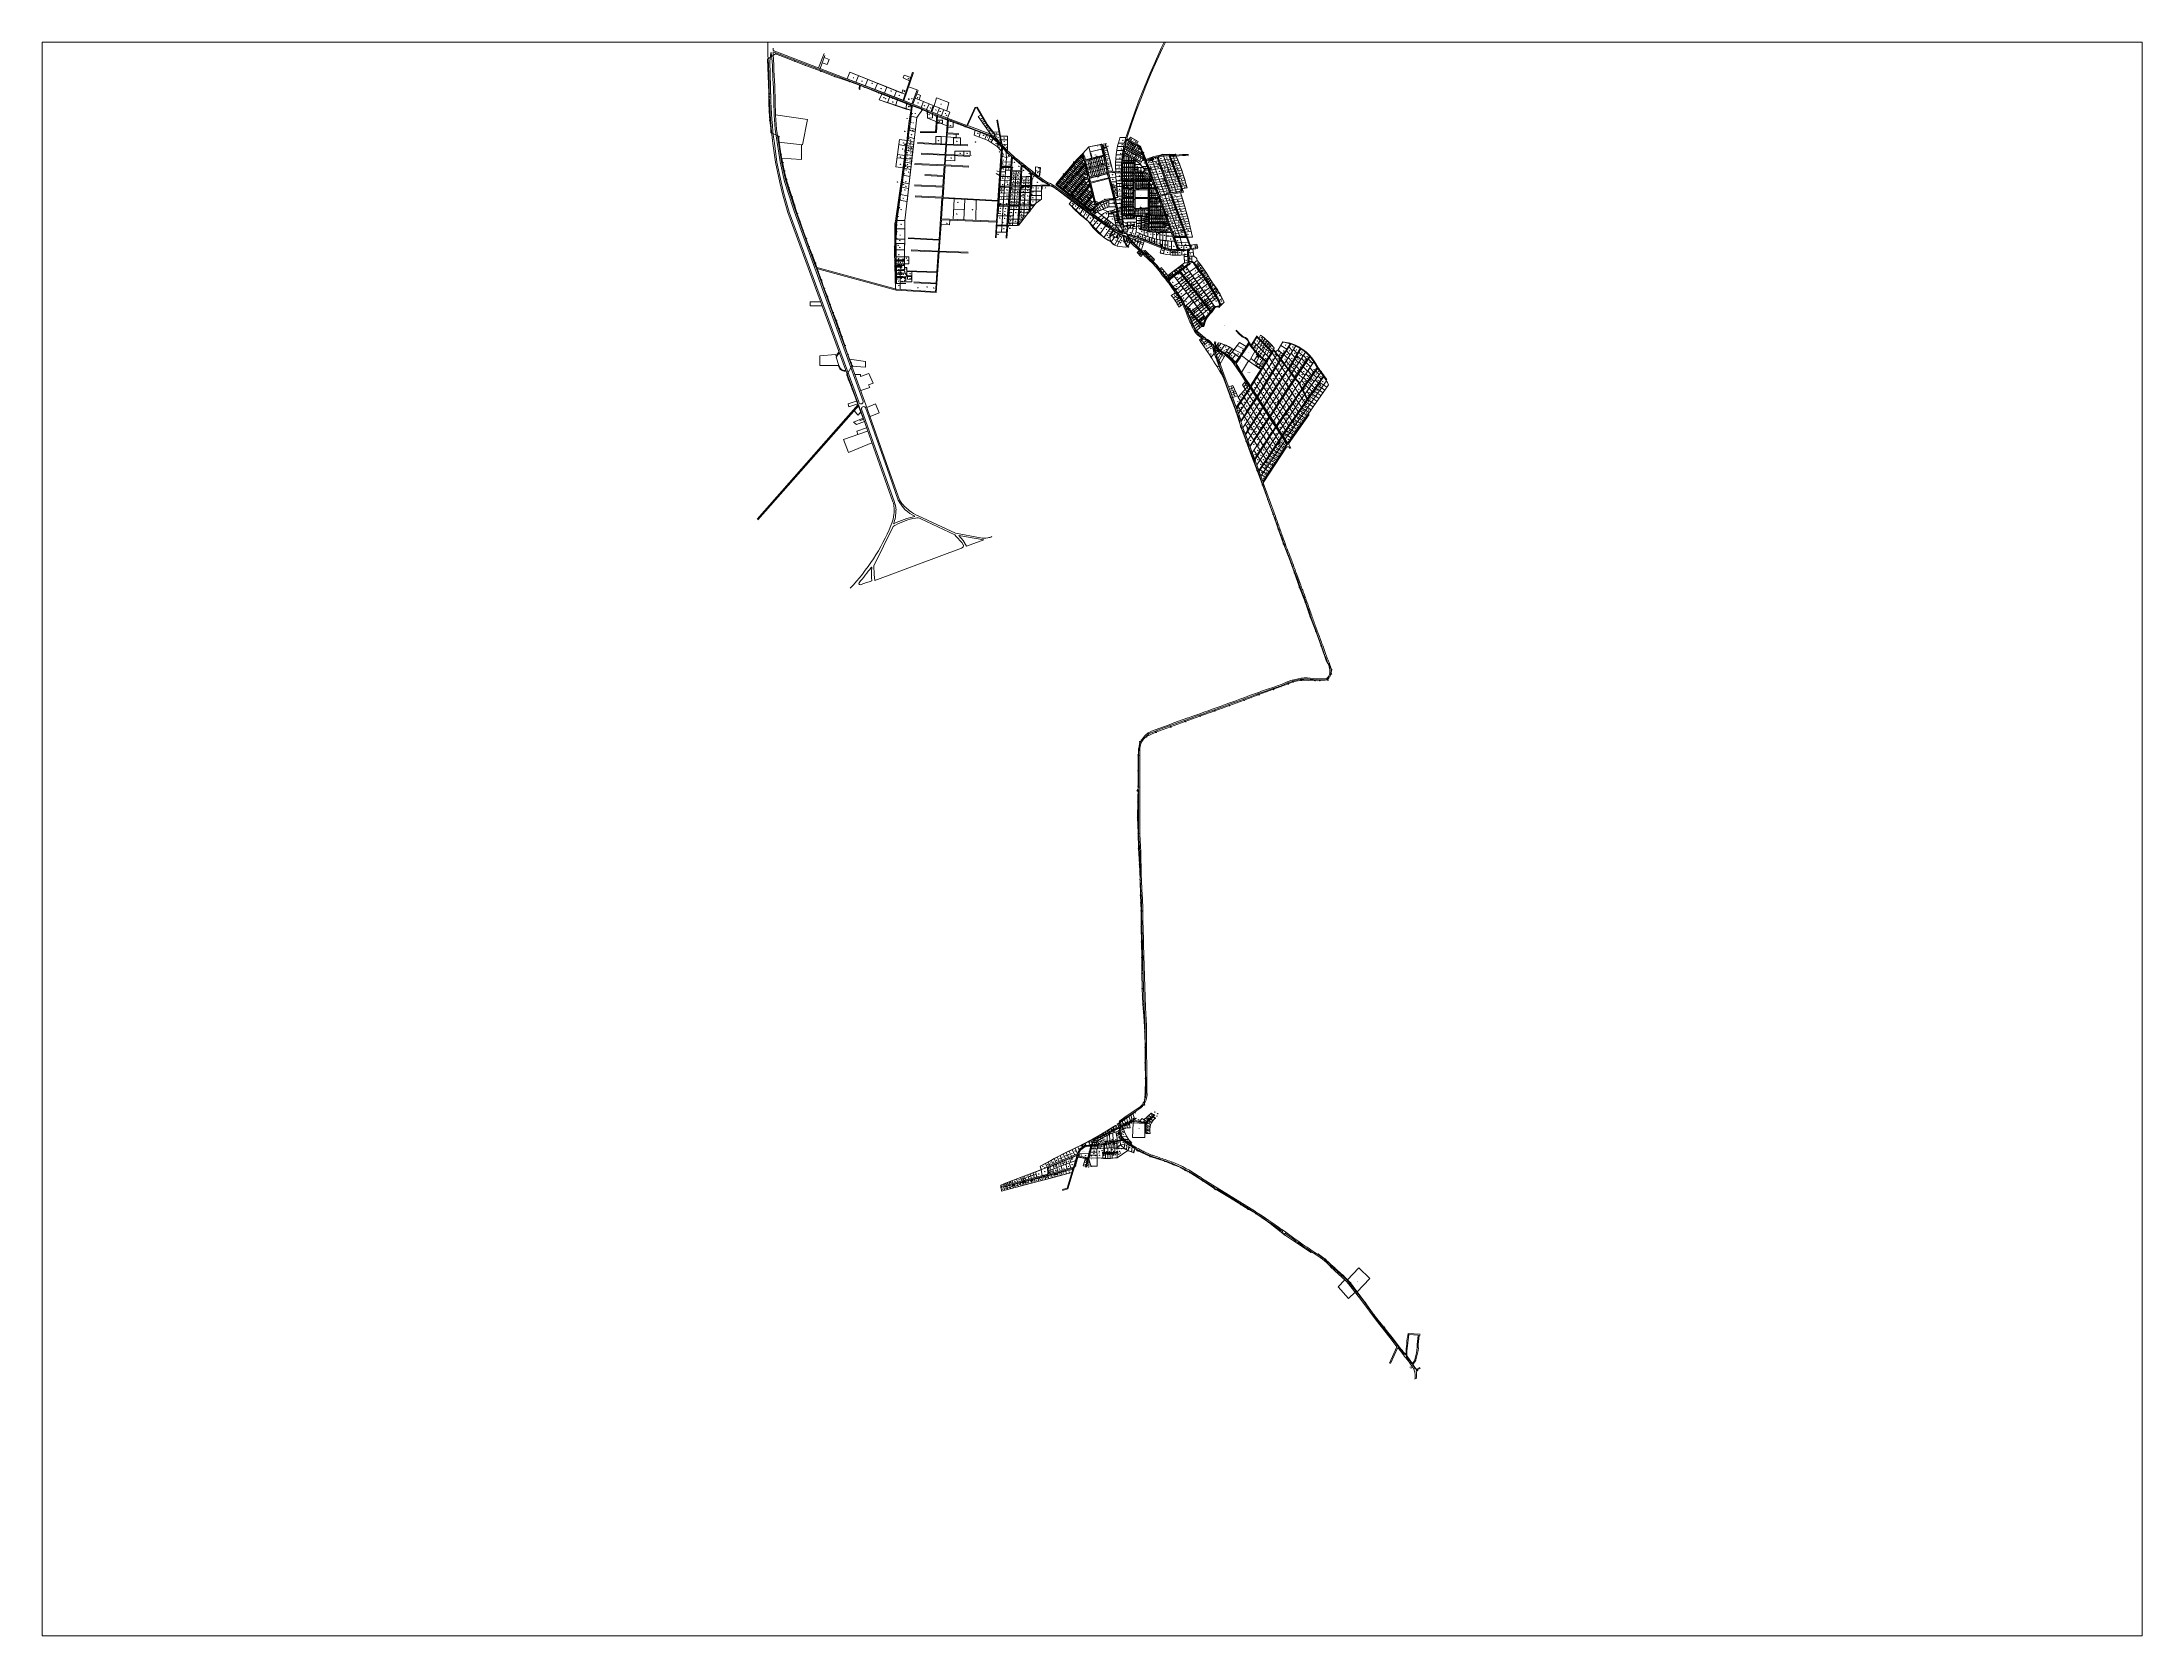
# Paper-space layout 'Presentación2' of a CAD drawing. Header units: metres. Extents: x 26 to 231, y 20 to 176.
# The model-space entities are those that its viewports show. They can reach past a viewport. Long polylines and large blocks are cut down to what shows.
import ezdxf
from ezdxf.enums import TextEntityAlignment as Align

# ---------------------------------------------------------------- set-up
doc = ezdxf.new("R2010")
doc.units = ezdxf.units.M
doc.header["$PDMODE"] = 35
doc.header["$PDSIZE"] = 1
for name, color, linetype, lineweight in [('_ADDRESSDIBUJO', 7, 'Continuous', 0), ('_DUCT', 7, 'Continuous', 0), ('_HOUSECOUNT', 7, 'Continuous', 0), ('_LOTLINE', 4, 'Continuous', 0), ('_MICROZONES', 2, 'Continuous', 0), ('_POLEPED', 7, 'Continuous', 0), ('_STRAND', 3, 'Continuous', 0), ('_STRANDDISTANCE', 3, 'Continuous', 0), ('_STREET', 5, 'Continuous', 0)]:
    doc.layers.add(name, color=color, linetype=linetype, lineweight=lineweight)
doc.styles.add('Address', font='ITALICS.shx', dxfattribs={"height": 1.5})
doc.styles.add('ROMANS', font='romans.shx', dxfattribs={"height": 0.2})
doc.styles.get("Standard").update_dxf_attribs({"font": 'arial.ttf'})
doc.styles.add('StrandDistance0', font='ENGINEERING.shx', dxfattribs={"height": 1.5})
doc.styles.add('Style-ENGINEERING', font='ENGINEERING.shx')

# ---------------------------------------------------------------- blocks, each defined once
blk = doc.blocks.new('*U33')
at = {"layer": '_POLEPED', "linetype": 'Continuous'}
blk.add_line((206329, 1519837), (206329, 1519836), dxfattribs=at)
at = {"layer": '_POLEPED', "linetype": 'Continuous', "flags": 128}
blk.add_lwpolyline([(206329, 1519837), (206329, 1519837), (206329, 1519837), (206329, 1519837), (206330, 1519837), (206330, 1519837), (206329, 1519837), (206329, 1519837), (206329, 1519836), (206329, 1519836)], dxfattribs=at)
blk = doc.blocks.new('PC8_E')
at = {"layer": '_POLEPED', "color": 1}
for p, q in [((-2, 0), (0, 0)), ((-1, 1), (0, 0)), ((-1, -1), (0, 0)), ((0, 0), (1, 1)), ((0, 0), (2, 0)), ((0, 0), (1, -1))]:
    blk.add_line(p, q, dxfattribs=at)
at = {"layer": '_POLEPED', "linetype": 'Continuous', "flags": 128}
for points in [[(4, -1), (4, -1), (4, -1), (3, -1), (3, -1), (3, -1), (3, -1), (3, -1), (3, -2), (3, -2), (3, -2), (3, -2), (3, -2), (3, -3), (3, -3), (4, -2), (4, -2), (4, -2)], [(4, -2), (4, -2), (4, -2), (4, -2), (4, -2), (4, -2), (4, -2), (4, -2), (4, -2), (4, -2), (4, -2), (4, -2), (4, -2), (4, -3), (4, -3), (4, -2), (4, -2), (4, -2), (4, -2), (4, -2), (4, -2), (4, -2), (4, -2), (4, -2), (4, -2), (4, -2), (4, -2), (4, -2), (4, -2)]]:
    blk.add_lwpolyline(points, dxfattribs=at)
at = {"layer": '_POLEPED', "linetype": 'Continuous'}
blk.add_blockref('*U33', (-206327, -1519838), dxfattribs=at)
blk = doc.blocks.new('PC6.5')
at = {"layer": '_POLEPED', "color": 1}
for p, q in [((-2, 0), (0, 0)), ((-1, 1), (0, 0)), ((-1, -1), (0, 0)), ((0, 0), (1, 1)), ((0, 0), (2, 0)), ((0, 0), (1, -1))]:
    blk.add_line(p, q, dxfattribs=at)
at = {"layer": '_POLEPED', "linetype": 'Continuous', "attachment_point": 7, "rotation": 359.6478, "line_spacing_factor": 0.72, "style": 'StrandDistance0'}
for s, insert, char_height in [('\\Fromans;PC', (1, -3), 1.39), ('\\Fromans;6.5', (4, -3), 0.732)]:
    blk.add_mtext(s, dxfattribs=dict(at, insert=insert, char_height=char_height))
blk = doc.blocks.new('PC15_E')
at = {"layer": '_POLEPED', "color": 1}
for p, q in [((-2, 0), (0, 0)), ((-1, 1), (0, 0)), ((0, 0), (1, 1)), ((0, 0), (2, 0)), ((-1, -1), (0, 0)), ((0, 0), (1, -1))]:
    blk.add_line(p, q, dxfattribs=at)
at = {"layer": '_POLEPED', "linetype": 'Continuous', "style": 'ROMANS'}
for s, height, p in [('PC', 1.39, (1, -3)), ('15', 0.732, (4, -3))]:
    blk.add_text(s, height=height, rotation=359.6478, dxfattribs=at).set_placement(p)
blk = doc.blocks.new('PC8_N')
at = {"layer": '_POLEPED', "color": 1}
for p, q in [((-1, 1), (1, -1)), ((-1, -1), (1, 1)), ((-2, 0), (2, 0))]:
    blk.add_line(p, q, dxfattribs=at)
blk.add_circle((0, 0), 1.74, dxfattribs=at)
at = {"layer": '_POLEPED', "linetype": 'Continuous', "style": 'ROMANS'}
for s, height, p in [('PC', 1.39, (1, -3)), ('8', 0.732, (4, -3))]:
    blk.add_text(s, height=height, rotation=359.6478, dxfattribs=at).set_placement(p)
blk = doc.blocks.new('PC6.5N')
at = {"layer": '_POLEPED', "color": 1, "linetype": 'Continuous', "lineweight": 0}
for p, q in [((-2, 0), (2, 0)), ((1, 1), (-1, -1)), ((-1, 1), (1, -1))]:
    blk.add_line(p, q, dxfattribs=at)
at = {"layer": '_POLEPED', "color": 254, "linetype": 'Continuous', "lineweight": 0}
blk.add_line((2, -1), (2, -3), dxfattribs=at)
at = {"layer": '_POLEPED', "color": 254, "linetype": 'Continuous', "lineweight": 0, "flags": 128}
for points in [[(2, -1), (2, -1), (3, -2), (3, -2), (3, -2), (3, -2), (3, -2), (3, -2), (2, -2), (2, -2)], [(4, -2), (4, -2), (4, -2), (4, -1), (3, -1), (3, -2), (3, -2), (3, -2), (3, -2), (3, -2), (3, -3), (3, -3), (3, -3), (3, -3), (4, -3), (4, -3), (4, -3), (4, -3)], [(5, -2), (5, -2), (4, -2), (4, -2), (4, -2), (4, -2), (4, -3), (4, -3), (4, -3), (4, -3), (4, -3), (4, -3), (5, -3), (5, -3), (5, -3), (5, -3), (5, -3), (5, -3), (4, -2), (4, -2), (4, -3), (4, -3), (4, -3)], [(6, -2), (5, -2), (5, -3), (5, -2), (5, -2), (5, -2), (6, -2), (6, -3), (6, -3), (6, -3), (6, -3), (6, -3), (5, -3), (5, -3), (5, -3), (5, -3), (5, -3)], [(5, -3), (5, -3), (5, -3), (5, -3), (5, -3)]]:
    blk.add_lwpolyline(points, dxfattribs=at)
at = {"layer": '_POLEPED', "color": 1, "linetype": 'Continuous', "lineweight": 0}
blk.add_circle((0, 0), 1.74, dxfattribs=at)
blk = doc.blocks.new('PV')
at = {"layer": '_ADDRESSDIBUJO', "color": 7, "linetype": 'Continuous', "lineweight": 0, "style": 'Address'}
blk.add_text('P/V', height=1.5, dxfattribs=at).set_placement((2, 0), align=Align.CENTER)
blk = doc.blocks.new('SN')
at = {"layer": '_ADDRESSDIBUJO', "color": 7, "linetype": 'Continuous', "lineweight": 0, "style": 'Address'}
blk.add_text('S/N', height=1.5, dxfattribs=at).set_placement((2, 0), align=Align.CENTER)
blk = doc.blocks.new('PC6_N')
at = {"layer": '_POLEPED', "color": 1}
for p, q in [((-1, 1), (1, -1)), ((-1, -1), (1, 1)), ((-2, 0), (2, 0))]:
    blk.add_line(p, q, dxfattribs=at)
blk.add_circle((0, 0), 1.74, dxfattribs=at)
at = {"layer": '_POLEPED', "linetype": 'Continuous', "style": 'ROMANS'}
for s, height, p in [('PC', 1.39, (1, -3)), ('6', 0.732, (4, -3))]:
    blk.add_text(s, height=height, rotation=359.6478, dxfattribs=at).set_placement(p)
blk = doc.blocks.new('TIENDA')
at = {"layer": '_ADDRESSDIBUJO'}
blk.add_text('TIENDA', height=1.5, dxfattribs=at).set_placement((0, 0))
blk = doc.blocks.new('HCMDU_1')
at = {"layer": '_HOUSECOUNT', "color": 3, "linetype": 'Continuous', "lineweight": 0, "flags": 128}
blk.add_lwpolyline([(-2, 2), (2, 2), (2, -2), (-2, -2), (-2, 2)], close=True, dxfattribs=at)
at = {"layer": '_HOUSECOUNT', "color": 7, "linetype": 'Continuous', "lineweight": 0, "style": 'Style-ENGINEERING'}
blk.add_text('1', height=1.35, dxfattribs=at).set_placement((0, 0), align=Align.MIDDLE_CENTER)
blk = doc.blocks.new('*U57')
at = {"layer": '_STRANDDISTANCE'}
blk.add_text('m', height=1.5, dxfattribs=at).set_placement((2, 0))
at = {"layer": '_STRANDDISTANCE', "flags": 4}
blk.add_attdef('?', text='', height=1.5, dxfattribs=at).set_placement((1, 0), align=Align.RIGHT)
blk = doc.blocks.new('PC6_E')
at = {"layer": '_POLEPED', "color": 1}
for p, q in [((-2, 0), (0, 0)), ((-1, 1), (0, 0)), ((-1, -1), (0, 0)), ((0, 0), (1, 1)), ((0, 0), (2, 0)), ((0, 0), (1, -1))]:
    blk.add_line(p, q, dxfattribs=at)
at = {"layer": '_POLEPED', "linetype": 'Continuous', "style": 'ROMANS'}
for s, height, p in [('PC', 1.39, (1, -3)), ('6', 0.732, (4, -3))]:
    blk.add_text(s, height=height, rotation=359.6478, dxfattribs=at).set_placement(p)
blk = doc.blocks.new('LONGITUD_RED')
at = {"layer": '_STRANDDISTANCE'}
blk.add_text('m', height=1.5, dxfattribs=at).set_placement((2, 0))
at = {"layer": '_STRANDDISTANCE', "flags": 4}
blk.add_attdef('?', text='', height=1.5, dxfattribs=at).set_placement((1, 0), align=Align.RIGHT)
blk = doc.blocks.new('HCRES_6')
at = {"layer": '_HOUSECOUNT', "color": 1, "linetype": 'Continuous', "lineweight": 0}
blk.add_circle((0, 0), 2.1, dxfattribs=at)
at = {"layer": '_HOUSECOUNT', "color": 7, "linetype": 'Continuous', "lineweight": 0, "style": 'Style-ENGINEERING'}
blk.add_text('6', height=1.35, dxfattribs=at).set_placement((0, 0), align=Align.MIDDLE_CENTER)
blk = doc.blocks.new('HCRES_9')
at = {"layer": '_HOUSECOUNT', "color": 1, "linetype": 'Continuous', "lineweight": 0}
blk.add_circle((0, 0), 2.1, dxfattribs=at)
at = {"layer": '_HOUSECOUNT', "color": 7, "linetype": 'Continuous', "lineweight": 0, "style": 'Style-ENGINEERING'}
blk.add_text('9', height=1.35, dxfattribs=at).set_placement((0, 0), align=Align.MIDDLE_CENTER)
blk = doc.blocks.new('HCRES_7')
at = {"layer": '_HOUSECOUNT', "color": 1, "linetype": 'Continuous', "lineweight": 0}
blk.add_circle((0, 0), 2.1, dxfattribs=at)
at = {"layer": '_HOUSECOUNT', "color": 7, "linetype": 'Continuous', "lineweight": 0, "style": 'Style-ENGINEERING'}
blk.add_text('7', height=1.35, dxfattribs=at).set_placement((0, 0), align=Align.MIDDLE_CENTER)
blk = doc.blocks.new('HCRES_5')
at = {"layer": '_HOUSECOUNT', "color": 1, "linetype": 'Continuous', "lineweight": 0}
blk.add_circle((0, 0), 2.1, dxfattribs=at)
at = {"layer": '_HOUSECOUNT', "color": 7, "linetype": 'Continuous', "lineweight": 0, "style": 'Style-ENGINEERING'}
blk.add_text('5', height=1.35, dxfattribs=at).set_placement((0, 0), align=Align.MIDDLE_CENTER)
blk = doc.blocks.new('HCRES_12')
at = {"layer": '_HOUSECOUNT', "color": 1, "linetype": 'Continuous', "lineweight": 0}
blk.add_ellipse((0, 0), major_axis=(-1.48, 1.48), ratio=1, start_param=3.926991, end_param=10.210176, dxfattribs=at)
at = {"layer": '_HOUSECOUNT', "color": 7, "linetype": 'Continuous', "lineweight": 0, "style": 'Style-ENGINEERING'}
blk.add_text('12', height=1.35, dxfattribs=at).set_placement((0, 0), align=Align.MIDDLE_CENTER)
blk = doc.blocks.new('HCRES_4')
at = {"layer": '_HOUSECOUNT', "color": 1, "linetype": 'Continuous', "lineweight": 0}
blk.add_circle((0, 0), 2.1, dxfattribs=at)
at = {"layer": '_HOUSECOUNT', "color": 7, "linetype": 'Continuous', "lineweight": 0, "style": 'Style-ENGINEERING'}
blk.add_text('4', height=1.35, dxfattribs=at).set_placement((0, 0), align=Align.MIDDLE_CENTER)
blk = doc.blocks.new('HCRES_10')
at = {"layer": '_HOUSECOUNT', "color": 1, "linetype": 'Continuous', "lineweight": 0}
blk.add_circle((0, 0), 2.1, dxfattribs=at)
at = {"layer": '_HOUSECOUNT', "color": 7, "linetype": 'Continuous', "lineweight": 0, "style": 'Style-ENGINEERING'}
blk.add_text('10', height=1.35, dxfattribs=at).set_placement((0, 0), align=Align.MIDDLE_CENTER)
blk = doc.blocks.new('HCRES_8')
at = {"layer": '_HOUSECOUNT', "color": 1, "linetype": 'Continuous', "lineweight": 0}
blk.add_circle((0, 0), 2.1, dxfattribs=at)
at = {"layer": '_HOUSECOUNT', "color": 7, "linetype": 'Continuous', "lineweight": 0, "style": 'Style-ENGINEERING'}
blk.add_text('8', height=1.35, dxfattribs=at).set_placement((0, 0), align=Align.MIDDLE_CENTER)
blk = doc.blocks.new('HCRES_11')
at = {"layer": '_HOUSECOUNT', "color": 1, "linetype": 'Continuous', "lineweight": 0}
blk.add_circle((0, 0), 2.1, dxfattribs=at)
at = {"layer": '_HOUSECOUNT', "color": 7, "linetype": 'Continuous', "lineweight": 0, "style": 'Style-ENGINEERING'}
blk.add_text('11', height=1.35, dxfattribs=at).set_placement((0, 0), align=Align.MIDDLE_CENTER)
blk = doc.blocks.new('HCRES_3')
at = {"layer": '_HOUSECOUNT', "color": 1, "linetype": 'Continuous', "lineweight": 0}
blk.add_circle((0, 0), 2.1, dxfattribs=at)
at = {"layer": '_HOUSECOUNT', "color": 7, "linetype": 'Continuous', "lineweight": 0, "style": 'Style-ENGINEERING'}
blk.add_text('3', height=1.35, dxfattribs=at).set_placement((0, 0), align=Align.MIDDLE_CENTER)
blk = doc.blocks.new('HCRES_2')
at = {"layer": '_HOUSECOUNT', "color": 1, "linetype": 'Continuous', "lineweight": 0}
blk.add_circle((0, 0), 2.1, dxfattribs=at)
at = {"layer": '_HOUSECOUNT', "color": 7, "linetype": 'Continuous', "lineweight": 0, "style": 'Style-ENGINEERING'}
blk.add_text('2', height=1.35, dxfattribs=at).set_placement((0, 0), align=Align.MIDDLE_CENTER)

msp = doc.modelspace()

# ---------------------------------------------------------------- linework, layer by layer
at = {"layer": '_ADDRESSDIBUJO'}
for p, q in [((277687, 1489750), (277668, 1489761)), ((277688, 1489770), (277671, 1489777)), ((278507, 1484113), (278504, 1484104)), ((278525, 1484105), (278507, 1484113)), ((278504, 1484104), (278521, 1484096)), ((278521, 1484096), (278525, 1484105))]:
    msp.add_line(p, q, dxfattribs=at)
msp.add_lwpolyline([(278185, 1484066), (278172, 1484021)], dxfattribs=at)
at = {"layer": '_DUCT'}
for p, q in [((276868, 1488425), (276900, 1488340)), ((276900, 1488340), (276878, 1488330))]:
    msp.add_line(p, q, dxfattribs=at)
at = {"layer": '_LOTLINE'}
for p, q in [((276321, 1490565), (276196, 1490565)), ((276321, 1490555), (276196, 1490555)), ((276364, 1490575), (276355, 1490566)), ((276355, 1490563), (276364, 1490551)), ((276365, 1490551), (276365, 1490575)), ((278658, 1490559), (278626, 1490559)), ((278627, 1490567), (278710, 1490566)), ((278665, 1490559), (278709, 1490559)), ((276364, 1490460), (276357, 1490410)), ((276372, 1490410), (276365, 1490460)), ((277180, 1490165), (276377, 1490473)), ((276877, 1490274), (276377, 1490465)), ((276640, 1490372), (276673, 1490456)), ((276649, 1490369), (276677, 1490445)), ((276672, 1490432), (276701, 1490421)), ((276661, 1490401), (276690, 1490392)), ((276690, 1490392), (276701, 1490421)), ((276806, 1490309), (276821, 1490347)), ((277141, 1490220), (276821, 1490347)), ((276855, 1490290), (276871, 1490327)), ((276910, 1490269), (276925, 1490306)), ((277129, 1490185), (277184, 1490347)), ((277130, 1490314), (277135, 1490331)), ((277167, 1490297), (277130, 1490314)), ((277134, 1490183), (277189, 1490345)), ((277135, 1490331), (277174, 1490316)), ((276877, 1490274), (276875, 1490250)), ((276880, 1490273), (276878, 1490246)), ((277178, 1490159), (276880, 1490273)), ((276966, 1490247), (276981, 1490283)), ((277008, 1490224), (276991, 1490187)), ((277146, 1490134), (276991, 1490187)), ((277022, 1490226), (277035, 1490262)), ((277053, 1490207), (277039, 1490171)), ((277077, 1490205), (277090, 1490240)), ((277097, 1490190), (277085, 1490153)), ((277128, 1490246), (277122, 1490227)), ((277147, 1490238), (277128, 1490246)), ((277211, 1490246), (277161, 1490263)), ((277180, 1490165), (277211, 1490246)), ((277185, 1490163), (277217, 1490242)), ((277304, 1490155), (277199, 1490197)), ((277209, 1490222), (277230, 1490213)), ((277230, 1490213), (277222, 1490188)), ((277309, 1490153), (277323, 1490199)), ((277323, 1490199), (277394, 1490172)), ((276576, 1490073), (276391, 1490101)), ((276546, 1489928), (276576, 1490073)), ((277208, 1490086), (277139, 1489490)), ((277146, 1490134), (277148, 1490170)), ((277146, 1490134), (277174, 1490127)), ((277174, 1490093), (277208, 1490086)), ((277383, 1490076), (277183, 1490157)), ((277291, 1490121), (277185, 1490163)), ((277208, 1490086), (277243, 1490133)), ((277234, 1490144), (277247, 1490178)), ((277264, 1490132), (277279, 1490165)), ((277270, 1490122), (277270, 1490082)), ((277270, 1490082), (277300, 1490083)), ((277291, 1490121), (277304, 1490155)), ((277296, 1490119), (277309, 1490153)), ((277386, 1490082), (277296, 1490119)), ((277300, 1490109), (277300, 1490083)), ((277400, 1490117), (277309, 1490153)), ((277317, 1490003), (277324, 1490100)), ((277322, 1489998), (277329, 1490098)), ((277326, 1490107), (277339, 1490141)), ((277327, 1490070), (277359, 1490070)), ((277351, 1490097), (277364, 1490131)), ((277358, 1490052), (277358, 1490070)), ((277376, 1489932), (277386, 1490075)), ((277394, 1490172), (277382, 1490124)), ((277383, 1490076), (277386, 1490075)), ((277386, 1490082), (277400, 1490117)), ((277386, 1490082), (277498, 1490040)), ((277386, 1489996), (277391, 1490073)), ((277391, 1490073), (277547, 1490014)), ((277419, 1490062), (277419, 1490029)), ((277498, 1490040), (277546, 1490146)), ((277501, 1490039), (277549, 1490146)), ((277553, 1490146), (277611, 1490047)), ((277557, 1490146), (277613, 1490048)), ((277563, 1490091), (277580, 1490100)), ((277637, 1489987), (277563, 1490091)), ((277581, 1490066), (277596, 1490073)), ((277697, 1489931), (277671, 1490071)), ((277703, 1489924), (277676, 1490072)), ((276408, 1489943), (276546, 1489928)), ((277109, 1489959), (277087, 1489800)), ((277150, 1489952), (277109, 1489959)), ((277156, 1489953), (277191, 1489943)), ((277158, 1489973), (277194, 1489964)), ((277163, 1490013), (277198, 1490003)), ((277165, 1490027), (277200, 1490016)), ((277213, 1489940), (277376, 1489932)), ((277228, 1490003), (277317, 1490003)), ((277228, 1489998), (277322, 1489998)), ((277319, 1489976), (277319, 1489935)), ((277349, 1489976), (277319, 1489976)), ((277326, 1490052), (277358, 1490052)), ((277349, 1489976), (277349, 1489934)), ((277461, 1489968), (277349, 1489976)), ((277381, 1489932), (277385, 1489991)), ((277385, 1489991), (277451, 1489987)), ((277386, 1489996), (277452, 1489992)), ((277419, 1490029), (277388, 1490030)), ((277420, 1489967), (277461, 1489968)), ((277420, 1489930), (277420, 1489967)), ((277436, 1489988), (277436, 1489967)), ((277461, 1489929), (277461, 1489968)), ((277501, 1490039), (277549, 1490021)), ((277547, 1490014), (277541, 1489984)), ((277541, 1489984), (277622, 1489953)), ((277547, 1490014), (277592, 1489997)), ((277549, 1490021), (277594, 1490004)), ((277576, 1490003), (277570, 1489973)), ((277576, 1490003), (277576, 1490003)), ((277576, 1490003), (277576, 1490003)), ((277592, 1489997), (277623, 1489985)), ((277594, 1490048), (277607, 1490054)), ((277594, 1490004), (277626, 1489992)), ((277613, 1489989), (277602, 1489961)), ((277610, 1490024), (277622, 1490033)), ((277611, 1490047), (277652, 1489995)), ((277613, 1490049), (277654, 1489997)), ((277634, 1489981), (277622, 1489953)), ((277622, 1489953), (277673, 1489918)), ((277625, 1490004), (277636, 1490014)), ((277654, 1489968), (277638, 1489942)), ((277651, 1490001), (277683, 1490003)), ((277652, 1489995), (277658, 1489983)), ((277654, 1489997), (277661, 1489985)), ((277658, 1489983), (277658, 1489974)), ((277661, 1489985), (277686, 1489988)), ((277661, 1489985), (277662, 1489971)), ((277733, 1489978), (277693, 1489978)), ((277697, 1489957), (277733, 1489956)), ((277733, 1489893), (277733, 1489978)), ((278419, 1489969), (278383, 1489969)), ((278498, 1489916), (278422, 1489959)), ((278503, 1489920), (278424, 1489965)), ((278424, 1489930), (278436, 1489950)), ((278432, 1489926), (278444, 1489945)), ((278436, 1489958), (278444, 1489972)), ((278489, 1489946), (278444, 1489972)), ((278447, 1489952), (278455, 1489966)), ((278470, 1489938), (278478, 1489952)), ((278481, 1489932), (278489, 1489946)), ((276422, 1489851), (276541, 1489843)), ((276541, 1489843), (276541, 1489927)), ((277139, 1489865), (277097, 1489871)), ((277146, 1489919), (277105, 1489929)), ((277139, 1489828), (277177, 1489822)), ((277142, 1489848), (277180, 1489845)), ((277145, 1489872), (277182, 1489866)), ((277148, 1489894), (277185, 1489888)), ((277150, 1489910), (277187, 1489905)), ((277152, 1489923), (277188, 1489916)), ((277154, 1489939), (277190, 1489930)), ((277197, 1489819), (277368, 1489811)), ((277213, 1489935), (277376, 1489927)), ((277234, 1489879), (277372, 1489872)), ((277234, 1489874), (277372, 1489867)), ((277368, 1489811), (277372, 1489867)), ((277372, 1489872), (277376, 1489927)), ((277373, 1489811), (277377, 1489867)), ((277375, 1489839), (277429, 1489835)), ((277377, 1489872), (277381, 1489927)), ((277377, 1489872), (277523, 1489865)), ((277377, 1489867), (277515, 1489860)), ((277381, 1489932), (277503, 1489927)), ((277381, 1489927), (277503, 1489922)), ((277429, 1489869), (277429, 1489891)), ((277429, 1489891), (277518, 1489891)), ((277429, 1489865), (277429, 1489835)), ((277481, 1489867), (277481, 1489891)), ((277518, 1489891), (277517, 1489866)), ((277685, 1489934), (277673, 1489918)), ((277673, 1489918), (277696, 1489893)), ((277677, 1489606), (277698, 1489920)), ((277695, 1489804), (277703, 1489915)), ((277697, 1489829), (277755, 1489827)), ((277699, 1489861), (277728, 1489855)), ((277733, 1489929), (277702, 1489931)), ((277728, 1489855), (277716, 1489689)), ((277728, 1489855), (277747, 1489861)), ((277753, 1489804), (277757, 1489861)), ((277757, 1489778), (277762, 1489857)), ((278012, 1489696), (278157, 1489865)), ((278021, 1489697), (278161, 1489861)), ((278037, 1489685), (278176, 1489844)), ((278054, 1489672), (278182, 1489819)), ((278126, 1489820), (278142, 1489805)), ((278133, 1489829), (278150, 1489814)), ((278139, 1489835), (278155, 1489821)), ((278145, 1489842), (278161, 1489827)), ((278152, 1489850), (278168, 1489835)), ((278173, 1489808), (278157, 1489823)), ((278158, 1489857), (278175, 1489842)), ((278167, 1489875), (278162, 1489869)), ((278203, 1489915), (278167, 1489875)), ((278172, 1489861), (278182, 1489819)), ((278178, 1489863), (278184, 1489838)), ((278184, 1489838), (278219, 1489847)), ((278185, 1489833), (278289, 1489859)), ((278185, 1489833), (278195, 1489791)), ((278190, 1489814), (278294, 1489840)), ((278198, 1489836), (278208, 1489794)), ((278272, 1489929), (278203, 1489915)), ((278219, 1489850), (278203, 1489915)), ((278207, 1489838), (278217, 1489796)), ((278279, 1489902), (278211, 1489886)), ((278224, 1489851), (278216, 1489881)), ((278216, 1489840), (278226, 1489798)), ((278226, 1489849), (278288, 1489864)), ((278227, 1489843), (278237, 1489801)), ((278237, 1489846), (278248, 1489804)), ((278246, 1489848), (278257, 1489806)), ((278256, 1489850), (278267, 1489808)), ((278266, 1489853), (278276, 1489810)), ((278288, 1489864), (278272, 1489932)), ((278277, 1489855), (278287, 1489813)), ((278278, 1489929), (278306, 1489935)), ((278282, 1489914), (278278, 1489933)), ((278282, 1489914), (278308, 1489914)), ((278315, 1489777), (278283, 1489911)), ((278308, 1489911), (278283, 1489911)), ((278288, 1489891), (278312, 1489897)), ((278299, 1489816), (278289, 1489859)), ((278294, 1489869), (278317, 1489874)), ((278299, 1489844), (278323, 1489849)), ((278304, 1489914), (278301, 1489934)), ((278305, 1489819), (278330, 1489824)), ((278308, 1489911), (278342, 1489775)), ((278394, 1489828), (278358, 1489828)), ((278396, 1489845), (278359, 1489845)), ((278398, 1489870), (278361, 1489870)), ((278402, 1489895), (278365, 1489895)), ((278406, 1489918), (278370, 1489918)), ((278410, 1489937), (278374, 1489937)), ((278394, 1489820), (278394, 1489770)), ((278400, 1489825), (278468, 1489825)), ((278400, 1489820), (278400, 1489772)), ((278400, 1489819), (278462, 1489819)), ((278406, 1489865), (278426, 1489900)), ((278524, 1489843), (278410, 1489909)), ((278411, 1489772), (278411, 1489819)), ((278521, 1489852), (278412, 1489915)), ((278412, 1489825), (278412, 1489864)), ((278416, 1489935), (278510, 1489882)), ((278416, 1489863), (278435, 1489895)), ((278422, 1489909), (278431, 1489926)), ((278422, 1489772), (278422, 1489819)), ((278423, 1489825), (278423, 1489861)), ((278427, 1489860), (278444, 1489889)), ((278431, 1489904), (278440, 1489921)), ((278433, 1489772), (278433, 1489819)), ((278434, 1489825), (278434, 1489858)), ((278439, 1489899), (278449, 1489916)), ((278439, 1489856), (278455, 1489883)), ((278441, 1489920), (278453, 1489940)), ((278442, 1489825), (278442, 1489854)), ((278443, 1489772), (278443, 1489819)), ((278448, 1489894), (278458, 1489911)), ((278450, 1489851), (278465, 1489877)), ((278451, 1489915), (278462, 1489934)), ((278451, 1489825), (278451, 1489850)), ((278454, 1489772), (278454, 1489819)), ((278456, 1489890), (278466, 1489907)), ((278458, 1489911), (278469, 1489930)), ((278461, 1489825), (278461, 1489845)), ((278463, 1489844), (278477, 1489870)), ((278465, 1489907), (278476, 1489926)), ((278466, 1489883), (278476, 1489901)), ((278471, 1489840), (278486, 1489865)), ((278471, 1489772), (278471, 1489822)), ((278473, 1489879), (278483, 1489897)), ((278477, 1489901), (278487, 1489920)), ((278480, 1489833), (278496, 1489860)), ((278484, 1489873), (278494, 1489891)), ((278487, 1489895), (278497, 1489912)), ((278491, 1489824), (278507, 1489853)), ((278492, 1489869), (278502, 1489887)), ((278558, 1489751), (278498, 1489916)), ((278500, 1489864), (278510, 1489882)), ((278500, 1489816), (278518, 1489847)), ((278531, 1489841), (278503, 1489920)), ((278607, 1489637), (278534, 1489835)), ((278549, 1489843), (278552, 1489831)), ((278552, 1489831), (278571, 1489837)), ((278557, 1489846), (278562, 1489834)), ((278642, 1489643), (278566, 1489850)), ((278571, 1489837), (278580, 1489841)), ((278574, 1489829), (278606, 1489834)), ((278576, 1489853), (278580, 1489841)), ((278579, 1489815), (278611, 1489820)), ((278675, 1489648), (278597, 1489858)), ((278681, 1489649), (278603, 1489859)), ((278612, 1489835), (278644, 1489840)), ((278617, 1489821), (278649, 1489826)), ((278711, 1489654), (278636, 1489863)), ((278644, 1489840), (278674, 1489845)), ((278649, 1489826), (278680, 1489831)), ((278668, 1489868), (278709, 1489868)), ((278743, 1489659), (278668, 1489862)), ((278674, 1489862), (278709, 1489862)), ((278751, 1489654), (278674, 1489862)), ((278680, 1489847), (278714, 1489852)), ((278686, 1489832), (278720, 1489838)), ((278691, 1489818), (278726, 1489823)), ((277130, 1489795), (277087, 1489800)), ((277123, 1489709), (277163, 1489702)), ((277129, 1489751), (277168, 1489744)), ((277134, 1489792), (277173, 1489785)), ((277136, 1489807), (277175, 1489801)), ((277196, 1489814), (277367, 1489806)), ((277255, 1489755), (277363, 1489750)), ((277255, 1489750), (277363, 1489745)), ((277359, 1489688), (277363, 1489745)), ((277360, 1489623), (277372, 1489806)), ((277363, 1489750), (277367, 1489806)), ((277372, 1489806), (277510, 1489799)), ((277373, 1489811), (277510, 1489804)), ((277687, 1489688), (277695, 1489799)), ((277748, 1489721), (277690, 1489720)), ((277691, 1489744), (277749, 1489745)), ((277693, 1489772), (277722, 1489772)), ((277695, 1489804), (277753, 1489804)), ((277695, 1489799), (277753, 1489799)), ((277723, 1489781), (277752, 1489781)), ((277746, 1489690), (277753, 1489799)), ((277751, 1489690), (277756, 1489773)), ((277806, 1489708), (277752, 1489707)), ((277753, 1489727), (277807, 1489729)), ((277808, 1489742), (277754, 1489740)), ((277755, 1489757), (277809, 1489759)), ((277756, 1489773), (277810, 1489776)), ((277757, 1489778), (277811, 1489781)), ((277778, 1489691), (277783, 1489774)), ((277810, 1489776), (277805, 1489692)), ((277818, 1489812), (277810, 1489692)), ((277813, 1489816), (277811, 1489781)), ((277811, 1489710), (277865, 1489711)), ((277812, 1489723), (277866, 1489725)), ((277814, 1489743), (277868, 1489745)), ((277838, 1489692), (277841, 1489744)), ((277869, 1489770), (277865, 1489693)), ((277874, 1489766), (277870, 1489693)), ((277923, 1489797), (277895, 1489801)), ((277895, 1489801), (277896, 1489758)), ((277921, 1489771), (277895, 1489778)), ((277919, 1489753), (277923, 1489797)), ((277920, 1489753), (277924, 1489797)), ((278054, 1489672), (278021, 1489697)), ((278029, 1489707), (278044, 1489693)), ((278034, 1489713), (278049, 1489699)), ((278040, 1489720), (278056, 1489706)), ((278047, 1489728), (278062, 1489714)), ((278052, 1489703), (278092, 1489667)), ((278053, 1489735), (278069, 1489721)), ((278074, 1489694), (278058, 1489709)), ((278059, 1489668), (278184, 1489812)), ((278061, 1489744), (278076, 1489730)), ((278080, 1489702), (278065, 1489717)), ((278067, 1489752), (278083, 1489738)), ((278087, 1489710), (278071, 1489724)), ((278073, 1489759), (278089, 1489744)), ((278093, 1489717), (278078, 1489731)), ((278191, 1489783), (278080, 1489652)), ((278080, 1489766), (278096, 1489752)), ((278100, 1489725), (278084, 1489739)), ((278085, 1489699), (278105, 1489682)), ((278086, 1489774), (278102, 1489759)), ((278106, 1489732), (278090, 1489746)), ((278092, 1489707), (278112, 1489690)), ((278093, 1489782), (278109, 1489767)), ((278095, 1489641), (278179, 1489737)), ((278112, 1489739), (278097, 1489753)), ((278099, 1489715), (278118, 1489698)), ((278100, 1489790), (278116, 1489775)), ((278100, 1489637), (278178, 1489726)), ((278119, 1489746), (278103, 1489761)), ((278106, 1489723), (278125, 1489706)), ((278107, 1489798), (278123, 1489784)), ((278126, 1489755), (278111, 1489769)), ((278113, 1489805), (278129, 1489790)), ((278113, 1489731), (278132, 1489714)), ((278133, 1489763), (278117, 1489777)), ((278119, 1489812), (278135, 1489797)), ((278119, 1489623), (278205, 1489724)), ((278120, 1489738), (278139, 1489721)), ((278135, 1489687), (278120, 1489699)), ((278139, 1489770), (278124, 1489784)), ((278127, 1489747), (278146, 1489730)), ((278142, 1489694), (278127, 1489707)), ((278146, 1489778), (278131, 1489792)), ((278148, 1489702), (278133, 1489715)), ((278134, 1489755), (278153, 1489738)), ((278136, 1489610), (278211, 1489699)), ((278153, 1489785), (278137, 1489800)), ((278140, 1489762), (278159, 1489745)), ((278155, 1489709), (278140, 1489722)), ((278160, 1489793), (278144, 1489808)), ((278146, 1489768), (278164, 1489751)), ((278162, 1489717), (278147, 1489731)), ((278166, 1489801), (278151, 1489815)), ((278153, 1489776), (278171, 1489759)), ((278168, 1489724), (278153, 1489738)), ((278154, 1489699), (278171, 1489684)), ((278159, 1489783), (278177, 1489767)), ((278175, 1489732), (278159, 1489746)), ((278162, 1489708), (278179, 1489693)), ((278182, 1489738), (278165, 1489752)), ((278166, 1489791), (278184, 1489775)), ((278168, 1489715), (278185, 1489700)), ((278172, 1489799), (278191, 1489782)), ((278184, 1489752), (278173, 1489762)), ((278174, 1489721), (278190, 1489706)), ((278194, 1489772), (278178, 1489758)), ((278184, 1489812), (278200, 1489748)), ((278196, 1489762), (278184, 1489752)), ((278201, 1489687), (278185, 1489701)), ((278195, 1489791), (278299, 1489816)), ((278198, 1489785), (278301, 1489810)), ((278198, 1489785), (278207, 1489743)), ((278202, 1489765), (278305, 1489791)), ((278204, 1489728), (278211, 1489699)), ((278207, 1489743), (278311, 1489768)), ((278208, 1489737), (278313, 1489762)), ((278208, 1489737), (278214, 1489711)), ((278209, 1489788), (278220, 1489746)), ((278214, 1489711), (278318, 1489737)), ((278216, 1489706), (278320, 1489732)), ((278216, 1489706), (278246, 1489578)), ((278219, 1489790), (278229, 1489748)), ((278227, 1489793), (278238, 1489751)), ((278238, 1489795), (278249, 1489753)), ((278248, 1489798), (278259, 1489756)), ((278257, 1489800), (278268, 1489758)), ((278268, 1489803), (278278, 1489760)), ((278277, 1489805), (278288, 1489763)), ((278288, 1489808), (278299, 1489765)), ((278311, 1489768), (278301, 1489811)), ((278309, 1489800), (278334, 1489806)), ((278318, 1489737), (278313, 1489762)), ((278315, 1489777), (278394, 1489770)), ((278317, 1489771), (278394, 1489764)), ((278353, 1489618), (278317, 1489771)), ((278348, 1489615), (278320, 1489732)), ((278324, 1489739), (278361, 1489740)), ((278330, 1489714), (278363, 1489713)), ((278394, 1489809), (278358, 1489809)), ((278394, 1489789), (278358, 1489789)), ((278370, 1489630), (278359, 1489764)), ((278394, 1489744), (278361, 1489743)), ((278394, 1489720), (278363, 1489720)), ((278394, 1489703), (278364, 1489703)), ((278394, 1489764), (278394, 1489463)), ((278400, 1489794), (278465, 1489795)), ((278400, 1489772), (278465, 1489772)), ((278400, 1489766), (278465, 1489766)), ((278400, 1489766), (278400, 1489722)), ((278400, 1489743), (278465, 1489744)), ((278400, 1489722), (278465, 1489722)), ((278400, 1489716), (278465, 1489716)), ((278400, 1489716), (278400, 1489674)), ((278410, 1489674), (278410, 1489716)), ((278411, 1489722), (278411, 1489766)), ((278421, 1489674), (278421, 1489716)), ((278422, 1489722), (278422, 1489766)), ((278432, 1489674), (278432, 1489716)), ((278433, 1489722), (278433, 1489766)), ((278443, 1489722), (278443, 1489766)), ((278443, 1489674), (278443, 1489716)), ((278454, 1489722), (278454, 1489766)), ((278454, 1489674), (278454, 1489716)), ((278465, 1489772), (278465, 1489816)), ((278465, 1489722), (278465, 1489766)), ((278465, 1489674), (278465, 1489716)), ((278471, 1489813), (278503, 1489813)), ((278471, 1489797), (278516, 1489797)), ((278471, 1489785), (278490, 1489785)), ((278471, 1489772), (278515, 1489772)), ((278471, 1489722), (278471, 1489766)), ((278471, 1489766), (278515, 1489766)), ((278471, 1489742), (278562, 1489742)), ((278471, 1489722), (278569, 1489722)), ((278471, 1489674), (278471, 1489716)), ((278471, 1489716), (278547, 1489716)), ((278481, 1489722), (278481, 1489766)), ((278482, 1489674), (278482, 1489716)), ((278490, 1489772), (278490, 1489797)), ((278492, 1489722), (278492, 1489766)), ((278493, 1489674), (278493, 1489716)), ((278503, 1489722), (278503, 1489766)), ((278504, 1489674), (278504, 1489716)), ((278506, 1489772), (278505, 1489797)), ((278539, 1489803), (278511, 1489803)), ((278514, 1489722), (278514, 1489766)), ((278514, 1489674), (278514, 1489716)), ((278544, 1489790), (278521, 1489790)), ((278523, 1489770), (278528, 1489778)), ((278523, 1489764), (278562, 1489742)), ((278525, 1489722), (278525, 1489763)), ((278525, 1489674), (278525, 1489716)), ((278526, 1489769), (278558, 1489751)), ((278548, 1489780), (278527, 1489780)), ((278533, 1489722), (278534, 1489742)), ((278535, 1489674), (278535, 1489716)), ((278543, 1489809), (278579, 1489815)), ((278545, 1489722), (278545, 1489742)), ((278547, 1489674), (278547, 1489716)), ((278549, 1489795), (278584, 1489800)), ((278553, 1489716), (278571, 1489716)), ((278553, 1489674), (278553, 1489716)), ((278554, 1489780), (278589, 1489786)), ((278556, 1489725), (278555, 1489742)), ((278559, 1489766), (278595, 1489772)), ((278569, 1489722), (278562, 1489742)), ((278564, 1489752), (278600, 1489757)), ((278570, 1489737), (278605, 1489743)), ((278587, 1489674), (278571, 1489716)), ((278575, 1489723), (278610, 1489729)), ((278580, 1489709), (278616, 1489714)), ((278584, 1489800), (278617, 1489806)), ((278585, 1489694), (278621, 1489700)), ((278589, 1489786), (278622, 1489791)), ((278600, 1489757), (278633, 1489763)), ((278610, 1489729), (278643, 1489734)), ((278616, 1489714), (278648, 1489720)), ((278621, 1489700), (278654, 1489705)), ((278623, 1489807), (278654, 1489812)), ((278628, 1489792), (278659, 1489797)), ((278633, 1489778), (278664, 1489783)), ((278639, 1489764), (278670, 1489769)), ((278644, 1489749), (278675, 1489754)), ((278649, 1489735), (278680, 1489740)), ((278654, 1489812), (278685, 1489817)), ((278654, 1489721), (278685, 1489725)), ((278659, 1489797), (278690, 1489802)), ((278660, 1489706), (278690, 1489711)), ((278664, 1489783), (278695, 1489788)), ((278670, 1489769), (278701, 1489774)), ((278675, 1489754), (278706, 1489759)), ((278680, 1489740), (278711, 1489745)), ((278685, 1489725), (278716, 1489730)), ((278690, 1489711), (278722, 1489716)), ((278695, 1489697), (278727, 1489702)), ((278696, 1489803), (278731, 1489809)), ((278701, 1489789), (278736, 1489795)), ((278707, 1489775), (278742, 1489780)), ((278712, 1489760), (278747, 1489766)), ((278717, 1489746), (278751, 1489752)), ((278723, 1489732), (278756, 1489737)), ((278728, 1489717), (278760, 1489723)), ((278733, 1489703), (278764, 1489708)), ((277113, 1489641), (277156, 1489633)), ((277120, 1489683), (277160, 1489675)), ((277195, 1489691), (277359, 1489683)), ((277196, 1489696), (277359, 1489688)), ((277198, 1489627), (277354, 1489619)), ((277199, 1489632), (277355, 1489624)), ((277337, 1489380), (277354, 1489619)), ((277351, 1489499), (277359, 1489618)), ((277355, 1489624), (277359, 1489683)), ((277359, 1489618), (277677, 1489601)), ((277360, 1489623), (277677, 1489606)), ((277419, 1489496), (277425, 1489615)), ((277481, 1489494), (277487, 1489611)), ((277550, 1489491), (277552, 1489608)), ((277669, 1489485), (277677, 1489601)), ((277680, 1489575), (277687, 1489683)), ((277680, 1489575), (277738, 1489577)), ((277741, 1489613), (277682, 1489611)), ((277683, 1489629), (277742, 1489631)), ((277743, 1489649), (277685, 1489647)), ((277686, 1489665), (277715, 1489666)), ((277687, 1489688), (277746, 1489690)), ((277687, 1489683), (277745, 1489685)), ((277716, 1489684), (277708, 1489576)), ((277738, 1489577), (277745, 1489685)), ((277743, 1489577), (277750, 1489685)), ((277743, 1489577), (277798, 1489578)), ((277744, 1489595), (277799, 1489596)), ((277800, 1489614), (277746, 1489613)), ((277747, 1489631), (277801, 1489632)), ((277802, 1489650), (277748, 1489649)), ((277749, 1489667), (277804, 1489668)), ((277750, 1489685), (277805, 1489687)), ((277751, 1489690), (277805, 1489692)), ((277771, 1489577), (277778, 1489686)), ((277805, 1489687), (277798, 1489578)), ((277810, 1489687), (277803, 1489578)), ((277803, 1489578), (277858, 1489580)), ((277804, 1489607), (277859, 1489608)), ((277806, 1489632), (277834, 1489633)), ((277862, 1489652), (277807, 1489651)), ((277809, 1489669), (277863, 1489670)), ((277810, 1489692), (277865, 1489693)), ((277810, 1489687), (277864, 1489688)), ((277830, 1489579), (277837, 1489687)), ((277864, 1489688), (277858, 1489580)), ((277869, 1489688), (277863, 1489580)), ((277885, 1489580), (277863, 1489580)), ((277865, 1489610), (277923, 1489610)), ((277866, 1489634), (277929, 1489634)), ((277868, 1489660), (277929, 1489660)), ((277869, 1489688), (277929, 1489690)), ((277870, 1489693), (277978, 1489696)), ((277929, 1489614), (277885, 1489580)), ((277929, 1489690), (277929, 1489614)), ((277934, 1489690), (277987, 1489691)), ((277934, 1489690), (277934, 1489671)), ((278208, 1489548), (278012, 1489696)), ((278061, 1489680), (278046, 1489695)), ((278095, 1489641), (278059, 1489668)), ((278067, 1489678), (278087, 1489660)), ((278079, 1489691), (278098, 1489674)), ((278103, 1489649), (278088, 1489662)), ((278108, 1489606), (278091, 1489587)), ((278108, 1489656), (278093, 1489668)), ((278115, 1489663), (278100, 1489676)), ((278136, 1489610), (278100, 1489637)), ((278124, 1489593), (278105, 1489571)), ((278122, 1489672), (278107, 1489684)), ((278108, 1489647), (278125, 1489631)), ((278130, 1489680), (278115, 1489693)), ((278115, 1489654), (278132, 1489639)), ((278122, 1489662), (278139, 1489647)), ((278143, 1489619), (278127, 1489633)), ((278128, 1489668), (278145, 1489654)), ((278149, 1489626), (278133, 1489640)), ((278134, 1489676), (278151, 1489661)), ((278156, 1489635), (278140, 1489648)), ((278141, 1489607), (278213, 1489692)), ((278141, 1489684), (278158, 1489668)), ((278175, 1489581), (278141, 1489607)), ((278162, 1489641), (278146, 1489655)), ((278147, 1489691), (278164, 1489676)), ((278149, 1489617), (278165, 1489602)), ((278169, 1489649), (278153, 1489663)), ((278154, 1489623), (278170, 1489608)), ((278220, 1489663), (278158, 1489594)), ((278175, 1489656), (278159, 1489670)), ((278161, 1489630), (278177, 1489616)), ((278181, 1489664), (278165, 1489677)), ((278183, 1489589), (278166, 1489604)), ((278167, 1489638), (278184, 1489623)), ((278188, 1489672), (278172, 1489686)), ((278188, 1489596), (278172, 1489610)), ((278173, 1489645), (278190, 1489630)), ((278175, 1489581), (278226, 1489638)), ((278195, 1489603), (278178, 1489617)), ((278195, 1489680), (278179, 1489693)), ((278180, 1489577), (278227, 1489631)), ((278216, 1489550), (278180, 1489577)), ((278181, 1489654), (278198, 1489639)), ((278203, 1489613), (278187, 1489627)), ((278188, 1489662), (278205, 1489647)), ((278189, 1489587), (278204, 1489574)), ((278209, 1489619), (278193, 1489633)), ((278194, 1489669), (278211, 1489654)), ((278195, 1489595), (278211, 1489581)), ((278234, 1489605), (278196, 1489565)), ((278216, 1489628), (278200, 1489642)), ((278202, 1489602), (278218, 1489588)), ((278223, 1489651), (278208, 1489635)), ((278208, 1489609), (278224, 1489595)), ((278232, 1489564), (278212, 1489582)), ((278213, 1489692), (278226, 1489638)), ((278230, 1489581), (278218, 1489588)), ((278227, 1489631), (278241, 1489573)), ((278238, 1489588), (278230, 1489581)), ((278259, 1489581), (278276, 1489550)), ((278270, 1489590), (278290, 1489556)), ((278287, 1489599), (278301, 1489560)), ((278312, 1489564), (278302, 1489604)), ((278320, 1489608), (278320, 1489568)), ((278354, 1489588), (278320, 1489587)), ((278336, 1489690), (278366, 1489690)), ((278339, 1489678), (278366, 1489678)), ((278343, 1489661), (278368, 1489661)), ((278347, 1489644), (278369, 1489644)), ((278365, 1489544), (278349, 1489608)), ((278352, 1489623), (278371, 1489623)), ((278391, 1489464), (278353, 1489618)), ((278394, 1489609), (278355, 1489609)), ((278394, 1489589), (278360, 1489589)), ((278394, 1489687), (278365, 1489687)), ((278394, 1489660), (278368, 1489661)), ((278394, 1489630), (278370, 1489630)), ((278371, 1489623), (278370, 1489630)), ((278400, 1489694), (278465, 1489693)), ((278400, 1489674), (278465, 1489674)), ((278400, 1489668), (278465, 1489668)), ((278400, 1489668), (278400, 1489623)), ((278400, 1489644), (278465, 1489644)), ((278400, 1489623), (278465, 1489623)), ((278400, 1489617), (278465, 1489617)), ((278400, 1489617), (278400, 1489573)), ((278400, 1489592), (278465, 1489592)), ((278411, 1489623), (278411, 1489668)), ((278411, 1489573), (278411, 1489617)), ((278422, 1489623), (278422, 1489668)), ((278422, 1489573), (278422, 1489617)), ((278433, 1489623), (278433, 1489668)), ((278433, 1489573), (278433, 1489617)), ((278443, 1489623), (278443, 1489668)), ((278443, 1489573), (278443, 1489617)), ((278454, 1489623), (278454, 1489668)), ((278454, 1489573), (278454, 1489617)), ((278465, 1489623), (278465, 1489668)), ((278465, 1489573), (278465, 1489617)), ((278471, 1489693), (278547, 1489695)), ((278471, 1489674), (278547, 1489674)), ((278471, 1489623), (278471, 1489668)), ((278471, 1489668), (278547, 1489668)), ((278471, 1489623), (278547, 1489623)), ((278471, 1489560), (278471, 1489617)), ((278471, 1489617), (278547, 1489617)), ((278547, 1489623), (278547, 1489668)), ((278547, 1489560), (278547, 1489617)), ((278553, 1489695), (278578, 1489697)), ((278553, 1489674), (278587, 1489674)), ((278553, 1489623), (278553, 1489668)), ((278553, 1489668), (278589, 1489668)), ((278553, 1489623), (278605, 1489623)), ((278553, 1489617), (278608, 1489617)), ((278553, 1489574), (278553, 1489617)), ((278553, 1489596), (278615, 1489596)), ((278564, 1489574), (278564, 1489617)), ((278566, 1489674), (278566, 1489696)), ((278566, 1489623), (278566, 1489668)), ((278575, 1489574), (278575, 1489617)), ((278577, 1489623), (278577, 1489668)), ((278586, 1489574), (278586, 1489617)), ((278588, 1489623), (278588, 1489646)), ((278597, 1489646), (278588, 1489646)), ((278605, 1489623), (278589, 1489668)), ((278591, 1489680), (278626, 1489686)), ((278596, 1489666), (278631, 1489671)), ((278597, 1489574), (278597, 1489617)), ((278601, 1489651), (278636, 1489657)), ((278607, 1489637), (278675, 1489648)), ((278623, 1489574), (278608, 1489617)), ((278609, 1489631), (278677, 1489642)), ((278695, 1489397), (278609, 1489631)), ((278616, 1489612), (278651, 1489617)), ((278621, 1489597), (278656, 1489603)), ((278626, 1489686), (278659, 1489691)), ((278626, 1489583), (278661, 1489589)), ((278631, 1489671), (278664, 1489677)), ((278636, 1489657), (278669, 1489662)), ((278731, 1489397), (278644, 1489637)), ((278651, 1489617), (278684, 1489623)), ((278656, 1489603), (278689, 1489608)), ((278661, 1489589), (278694, 1489594)), ((278665, 1489692), (278695, 1489697)), ((278666, 1489574), (278700, 1489580)), ((278670, 1489677), (278701, 1489682)), ((278675, 1489663), (278706, 1489668)), ((278767, 1489397), (278677, 1489642)), ((278681, 1489649), (278743, 1489659)), ((278683, 1489643), (278751, 1489654)), ((278798, 1489328), (278683, 1489643)), ((278690, 1489624), (278741, 1489632)), ((278695, 1489609), (278745, 1489617)), ((278701, 1489682), (278732, 1489687)), ((278701, 1489595), (278750, 1489603)), ((278706, 1489668), (278738, 1489673)), ((278706, 1489581), (278754, 1489588)), ((278738, 1489689), (278768, 1489693)), ((278744, 1489674), (278772, 1489679)), ((277091, 1489490), (277139, 1489490)), ((277139, 1489490), (277137, 1489201)), ((277338, 1489313), (277351, 1489494)), ((277349, 1489468), (277397, 1489465)), ((277351, 1489499), (277669, 1489485)), ((277351, 1489494), (277669, 1489480)), ((277400, 1489492), (277397, 1489465)), ((277422, 1489556), (277484, 1489553)), ((277663, 1489389), (277669, 1489480)), ((277668, 1489389), (277672, 1489458)), ((277672, 1489463), (277680, 1489570)), ((277672, 1489463), (277730, 1489463)), ((277672, 1489458), (277730, 1489458)), ((277676, 1489516), (277734, 1489517)), ((277680, 1489570), (277738, 1489572)), ((277708, 1489571), (277698, 1489423)), ((277725, 1489388), (277730, 1489458)), ((277730, 1489463), (277738, 1489572)), ((277730, 1489388), (277735, 1489457)), ((277735, 1489461), (277743, 1489572)), ((277735, 1489461), (277791, 1489461)), ((277735, 1489457), (277740, 1489457)), ((277737, 1489475), (277792, 1489475)), ((277793, 1489498), (277738, 1489498)), ((277739, 1489516), (277767, 1489516)), ((277742, 1489553), (277797, 1489554)), ((277743, 1489572), (277798, 1489573)), ((277763, 1489461), (277770, 1489572)), ((277798, 1489573), (277791, 1489461)), ((277803, 1489573), (277796, 1489460)), ((277796, 1489460), (277857, 1489538)), ((277798, 1489498), (277825, 1489498)), ((277799, 1489517), (277840, 1489517)), ((277800, 1489536), (277855, 1489535)), ((277801, 1489554), (277857, 1489554)), ((277803, 1489573), (277858, 1489575)), ((277827, 1489517), (277830, 1489574)), ((277858, 1489575), (277857, 1489538)), ((277863, 1489575), (277862, 1489539)), ((277863, 1489575), (277885, 1489575)), ((278149, 1489575), (278126, 1489549)), ((278171, 1489558), (278152, 1489525)), ((278191, 1489544), (278171, 1489509)), ((278209, 1489530), (278189, 1489495)), ((278224, 1489557), (278204, 1489574)), ((278208, 1489544), (278205, 1489542)), ((278238, 1489510), (278210, 1489472)), ((278245, 1489569), (278211, 1489538)), ((278241, 1489573), (278216, 1489550)), ((278224, 1489549), (278241, 1489531)), ((278258, 1489495), (278224, 1489454)), ((278230, 1489553), (278247, 1489535)), ((278232, 1489524), (278258, 1489543)), ((278237, 1489561), (278258, 1489543)), ((278278, 1489480), (278241, 1489434)), ((278250, 1489573), (278265, 1489546)), ((278363, 1489455), (278253, 1489539)), ((278257, 1489506), (278280, 1489519)), ((278258, 1489543), (278322, 1489568)), ((278303, 1489460), (278267, 1489410)), ((278273, 1489493), (278292, 1489509)), ((278312, 1489541), (278286, 1489554)), ((278289, 1489480), (278306, 1489498)), ((278301, 1489471), (278314, 1489492)), ((278318, 1489511), (278306, 1489498)), ((278310, 1489464), (278323, 1489486)), ((278312, 1489541), (278347, 1489550)), ((278318, 1489530), (278312, 1489541)), ((278365, 1489544), (278318, 1489530)), ((278318, 1489528), (278366, 1489540)), ((278318, 1489528), (278318, 1489511)), ((278318, 1489511), (278349, 1489514)), ((278319, 1489457), (278331, 1489479)), ((278359, 1489569), (278322, 1489568)), ((278336, 1489535), (278330, 1489546)), ((278334, 1489447), (278346, 1489467)), ((278363, 1489455), (278344, 1489535)), ((278347, 1489550), (278353, 1489540)), ((278371, 1489521), (278347, 1489521)), ((278373, 1489510), (278350, 1489510)), ((278376, 1489499), (278352, 1489499)), ((278352, 1489436), (278363, 1489455)), ((278378, 1489489), (278355, 1489489)), ((278381, 1489478), (278357, 1489478)), ((278386, 1489459), (278360, 1489465)), ((278386, 1489429), (278363, 1489455)), ((278373, 1489510), (278366, 1489540)), ((278394, 1489562), (278367, 1489562)), ((278394, 1489540), (278372, 1489540)), ((278386, 1489459), (278373, 1489510)), ((278394, 1489511), (278379, 1489511)), ((278390, 1489452), (278386, 1489459)), ((278400, 1489573), (278465, 1489573)), ((278400, 1489567), (278465, 1489567)), ((278400, 1489567), (278400, 1489522)), ((278400, 1489545), (278465, 1489545)), ((278400, 1489522), (278465, 1489522)), ((278400, 1489516), (278460, 1489516)), ((278400, 1489516), (278400, 1489463)), ((278400, 1489500), (278480, 1489500)), ((278401, 1489516), (278460, 1489516)), ((278468, 1489468), (278407, 1489459)), ((278407, 1489459), (278407, 1489459)), ((278411, 1489522), (278411, 1489567)), ((278412, 1489457), (278469, 1489464)), ((278421, 1489516), (278421, 1489500)), ((278422, 1489522), (278422, 1489567)), ((278428, 1489459), (278428, 1489444)), ((278432, 1489516), (278433, 1489500)), ((278433, 1489522), (278433, 1489567)), ((278443, 1489522), (278443, 1489567)), ((278444, 1489461), (278445, 1489444)), ((278445, 1489516), (278445, 1489500)), ((278454, 1489522), (278454, 1489567)), ((278455, 1489516), (278455, 1489500)), ((278465, 1489522), (278465, 1489567)), ((278469, 1489464), (278468, 1489468)), ((278471, 1489560), (278547, 1489560)), ((278471, 1489525), (278471, 1489557)), ((278471, 1489557), (278547, 1489557)), ((278471, 1489544), (278490, 1489544)), ((278471, 1489532), (278490, 1489532)), ((278478, 1489518), (278502, 1489518)), ((278478, 1489512), (278502, 1489512)), ((278480, 1489446), (278480, 1489512)), ((278505, 1489489), (278480, 1489489)), ((278505, 1489473), (278480, 1489473)), ((278505, 1489457), (278480, 1489456)), ((278490, 1489518), (278490, 1489557)), ((278504, 1489516), (278504, 1489557)), ((278505, 1489436), (278505, 1489510)), ((278547, 1489513), (278507, 1489513)), ((278511, 1489441), (278511, 1489510)), ((278511, 1489499), (278529, 1489499)), ((278511, 1489489), (278529, 1489489)), ((278511, 1489478), (278529, 1489478)), ((278547, 1489463), (278511, 1489463)), ((278516, 1489513), (278516, 1489556)), ((278527, 1489513), (278527, 1489556)), ((278547, 1489533), (278527, 1489533)), ((278547, 1489523), (278527, 1489522)), ((278530, 1489513), (278529, 1489437)), ((278547, 1489505), (278529, 1489505)), ((278547, 1489496), (278529, 1489496)), ((278547, 1489486), (278529, 1489486)), ((278529, 1489473), (278547, 1489473)), ((278547, 1489434), (278547, 1489557)), ((278553, 1489574), (278623, 1489574)), ((278553, 1489568), (278625, 1489568)), ((278553, 1489522), (278553, 1489568)), ((278553, 1489543), (278634, 1489545)), ((278553, 1489522), (278643, 1489522)), ((278553, 1489516), (278645, 1489516)), ((278553, 1489476), (278553, 1489516)), ((278553, 1489497), (278652, 1489497)), ((278553, 1489476), (278659, 1489476)), ((278553, 1489470), (278662, 1489470)), ((278553, 1489434), (278553, 1489470)), ((278564, 1489522), (278564, 1489568)), ((278566, 1489476), (278566, 1489516)), ((278567, 1489432), (278567, 1489470)), ((278575, 1489522), (278575, 1489568)), ((278577, 1489476), (278577, 1489516)), ((278577, 1489431), (278577, 1489470)), ((278586, 1489522), (278586, 1489568)), ((278588, 1489476), (278588, 1489516)), ((278588, 1489430), (278588, 1489470)), ((278597, 1489522), (278597, 1489568)), ((278599, 1489476), (278599, 1489516)), ((278599, 1489429), (278599, 1489470)), ((278608, 1489522), (278608, 1489568)), ((278610, 1489476), (278610, 1489516)), ((278610, 1489476), (278610, 1489516)), ((278610, 1489428), (278610, 1489470)), ((278618, 1489522), (278618, 1489568)), ((278621, 1489476), (278621, 1489516)), ((278621, 1489427), (278621, 1489470)), ((278643, 1489522), (278625, 1489568)), ((278628, 1489522), (278627, 1489545)), ((278632, 1489569), (278666, 1489574)), ((278632, 1489476), (278632, 1489516)), ((278632, 1489427), (278632, 1489470)), ((278637, 1489554), (278672, 1489560)), ((278642, 1489540), (278677, 1489546)), ((278643, 1489476), (278643, 1489497)), ((278643, 1489426), (278643, 1489470)), ((278665, 1489460), (278643, 1489460)), ((278659, 1489476), (278645, 1489516)), ((278647, 1489526), (278682, 1489531)), ((278653, 1489511), (278687, 1489517)), ((278658, 1489497), (278692, 1489503)), ((278678, 1489426), (278662, 1489470)), ((278663, 1489483), (278698, 1489488)), ((278668, 1489468), (278703, 1489474)), ((278672, 1489560), (278705, 1489565)), ((278674, 1489454), (278708, 1489459)), ((278677, 1489546), (278710, 1489551)), ((278682, 1489531), (278716, 1489537)), ((278687, 1489517), (278721, 1489522)), ((278692, 1489503), (278726, 1489508)), ((278698, 1489488), (278731, 1489494)), ((278703, 1489474), (278737, 1489479)), ((278708, 1489459), (278742, 1489465)), ((278711, 1489566), (278758, 1489574)), ((278716, 1489552), (278762, 1489559)), ((278722, 1489538), (278766, 1489545)), ((278727, 1489523), (278770, 1489530)), ((278732, 1489509), (278774, 1489516)), ((278737, 1489495), (278778, 1489501)), ((278743, 1489480), (278782, 1489486)), ((278748, 1489466), (278785, 1489472)), ((278753, 1489451), (278789, 1489457)), ((277087, 1489442), (277139, 1489442)), ((277087, 1489356), (277138, 1489356)), ((277088, 1489382), (277138, 1489382)), ((277337, 1489375), (277158, 1489385)), ((277337, 1489380), (277159, 1489390)), ((277333, 1489313), (277337, 1489375)), ((277728, 1489423), (277670, 1489423)), ((278328, 1489443), (278291, 1489391)), ((278343, 1489433), (278323, 1489403)), ((278346, 1489432), (278325, 1489401)), ((278361, 1489392), (278329, 1489407)), ((278333, 1489366), (278355, 1489395)), ((278389, 1489410), (278353, 1489347)), ((278375, 1489416), (278361, 1489392)), ((278377, 1489415), (278364, 1489391)), ((278364, 1489391), (278374, 1489385)), ((278401, 1489405), (278365, 1489342)), ((278369, 1489427), (278376, 1489439)), ((278399, 1489431), (278386, 1489429)), ((278402, 1489423), (278390, 1489452)), ((278403, 1489435), (278431, 1489435)), ((278426, 1489385), (278414, 1489364)), ((278434, 1489375), (278421, 1489352)), ((278422, 1489412), (278434, 1489444)), ((278428, 1489444), (278480, 1489446)), ((278444, 1489365), (278430, 1489341)), ((278448, 1489404), (278462, 1489445)), ((278462, 1489393), (278453, 1489365)), ((278478, 1489387), (278467, 1489351)), ((278469, 1489397), (278477, 1489425)), ((278477, 1489425), (278480, 1489446)), ((278492, 1489383), (278479, 1489340)), ((278490, 1489390), (278497, 1489416)), ((278507, 1489377), (278492, 1489328)), ((278524, 1489371), (278507, 1489315)), ((278547, 1489452), (278511, 1489452)), ((278513, 1489381), (278514, 1489408)), ((278525, 1489432), (278525, 1489404)), ((278531, 1489374), (278533, 1489401)), ((278545, 1489429), (278545, 1489396)), ((278553, 1489449), (278643, 1489449)), ((278553, 1489359), (278633, 1489327)), ((278555, 1489364), (278555, 1489393)), ((278555, 1489364), (278652, 1489326)), ((278568, 1489359), (278568, 1489389)), ((278574, 1489425), (278574, 1489387)), ((278583, 1489353), (278583, 1489385)), ((278595, 1489423), (278595, 1489382)), ((278597, 1489347), (278597, 1489382)), ((278614, 1489422), (278615, 1489378)), ((278616, 1489340), (278616, 1489378)), ((278631, 1489334), (278631, 1489375)), ((278633, 1489421), (278633, 1489375)), ((278670, 1489448), (278643, 1489449)), ((278646, 1489328), (278646, 1489373)), ((278651, 1489420), (278651, 1489373)), ((278687, 1489400), (278651, 1489399)), ((278654, 1489426), (278654, 1489439)), ((278673, 1489439), (278654, 1489439)), ((278661, 1489323), (278661, 1489372)), ((278698, 1489371), (278671, 1489371)), ((278679, 1489440), (278713, 1489445)), ((278716, 1489321), (278680, 1489420)), ((278682, 1489319), (278682, 1489371)), ((278684, 1489425), (278719, 1489431)), ((278690, 1489411), (278724, 1489416)), ((278695, 1489397), (278767, 1489397)), ((278697, 1489391), (278769, 1489391)), ((278722, 1489322), (278697, 1489391)), ((278707, 1489362), (278779, 1489364)), ((278713, 1489445), (278747, 1489451)), ((278715, 1489343), (278786, 1489346)), ((278719, 1489431), (278752, 1489436)), ((278724, 1489416), (278758, 1489422)), ((278744, 1489344), (278739, 1489363)), ((278753, 1489322), (278753, 1489344)), ((278758, 1489437), (278792, 1489443)), ((278764, 1489423), (278796, 1489428)), ((278792, 1489327), (278769, 1489391)), ((278774, 1489394), (278803, 1489394)), ((278817, 1489350), (278792, 1489347)), ((278829, 1489352), (278817, 1489350)), ((278822, 1489332), (278817, 1489350)), ((278822, 1489332), (278834, 1489333)), ((278834, 1489333), (278829, 1489352)), ((277087, 1489320), (277138, 1489320)), ((277088, 1489279), (277138, 1489279)), ((277133, 1489263), (277088, 1489263)), ((277088, 1489260), (277133, 1489260)), ((277089, 1489255), (277137, 1489255)), ((277089, 1489230), (277137, 1489230)), ((277121, 1489221), (277089, 1489223)), ((277089, 1489220), (277121, 1489218)), ((277121, 1489218), (277121, 1489221)), ((277133, 1489260), (277133, 1489263)), ((277151, 1489217), (277137, 1489218)), ((277151, 1489199), (277151, 1489217)), ((277176, 1489320), (277333, 1489313)), ((277176, 1489315), (277332, 1489308)), ((277321, 1489073), (277338, 1489308)), ((277324, 1489193), (277332, 1489308)), ((277338, 1489313), (277506, 1489306)), ((277338, 1489308), (277506, 1489301)), ((278495, 1489315), (278484, 1489305)), ((278504, 1489282), (278484, 1489305)), ((278494, 1489294), (278507, 1489305)), ((278517, 1489295), (278504, 1489282)), ((278529, 1489316), (278521, 1489302)), ((278583, 1489264), (278529, 1489316)), ((278541, 1489305), (278532, 1489291)), ((278552, 1489294), (278544, 1489279)), ((278563, 1489283), (278555, 1489269)), ((278574, 1489273), (278566, 1489258)), ((278583, 1489264), (278575, 1489249)), ((278623, 1489218), (278614, 1489204)), ((278625, 1489330), (278616, 1489302)), ((278623, 1489218), (278661, 1489172)), ((278642, 1489323), (278635, 1489298)), ((278658, 1489148), (278776, 1489238)), ((278661, 1489172), (278757, 1489244)), ((278674, 1489314), (278674, 1489291)), ((278689, 1489313), (278689, 1489290)), ((278703, 1489313), (278703, 1489289)), ((278718, 1489315), (278718, 1489289)), ((278731, 1489204), (278720, 1489216)), ((278731, 1489196), (278795, 1489245)), ((278744, 1489213), (278733, 1489226)), ((278742, 1489316), (278742, 1489290)), ((278755, 1489222), (278745, 1489234)), ((278757, 1489244), (278755, 1489291)), ((278774, 1489281), (278756, 1489281)), ((278757, 1489244), (278776, 1489244)), ((278932, 1488990), (278766, 1489223)), ((278776, 1489238), (278774, 1489318)), ((278782, 1489256), (278780, 1489319)), ((278781, 1489283), (278804, 1489283)), ((278824, 1489220), (278787, 1489193)), ((278798, 1489328), (278822, 1489332)), ((278798, 1489322), (278834, 1489327)), ((278811, 1489283), (278805, 1489323)), ((278809, 1489242), (278843, 1489193)), ((278831, 1489258), (278814, 1489245)), ((278814, 1489245), (278848, 1489196)), ((278844, 1489242), (278826, 1489228)), ((278852, 1489232), (278833, 1489218)), ((278862, 1489218), (278843, 1489204)), ((277086, 1489126), (277086, 1489160)), ((277086, 1489126), (277086, 1489093)), ((277086, 1489126), (277087, 1489126)), ((277087, 1489126), (277088, 1489124)), ((277090, 1489201), (277137, 1489201)), ((277090, 1489185), (277150, 1489185)), ((277091, 1489126), (277090, 1489126)), ((277090, 1489092), (277316, 1489078)), ((277091, 1489163), (277144, 1489163)), ((277144, 1489160), (277091, 1489160)), ((277091, 1489160), (277091, 1489126)), ((277091, 1489126), (277145, 1489126)), ((277145, 1489164), (277144, 1489163)), ((277144, 1489160), (277144, 1489141)), ((277151, 1489173), (277145, 1489164)), ((277151, 1489199), (277324, 1489193)), ((277151, 1489185), (277151, 1489199)), ((277151, 1489194), (277324, 1489188)), ((277151, 1489185), (277151, 1489173)), ((277155, 1489169), (277151, 1489173)), ((277176, 1489169), (277155, 1489169)), ((277155, 1489166), (277178, 1489166)), ((277155, 1489166), (277155, 1489150)), ((277178, 1489149), (277155, 1489150)), ((277179, 1489169), (277176, 1489169)), ((277178, 1489166), (277178, 1489149)), ((277179, 1489193), (277179, 1489169)), ((277320, 1489128), (277191, 1489135)), ((277320, 1489123), (277191, 1489130)), ((277316, 1489078), (277320, 1489123)), ((277320, 1489128), (277324, 1489188)), ((278639, 1489199), (278629, 1489183)), ((278661, 1489172), (278648, 1489161)), ((278661, 1489143), (278726, 1489192)), ((278672, 1489158), (278661, 1489172)), ((278681, 1489166), (278670, 1489179)), ((278693, 1489175), (278682, 1489188)), ((278688, 1489106), (278727, 1489129)), ((278881, 1488925), (278696, 1489169)), ((278708, 1489186), (278697, 1489199)), ((278704, 1489084), (278739, 1489113)), ((278718, 1489194), (278707, 1489206)), ((278745, 1489168), (278715, 1489145)), ((278718, 1489068), (278749, 1489099)), ((278755, 1489154), (278725, 1489131)), ((278905, 1488961), (278726, 1489192)), ((278909, 1488964), (278731, 1489196)), ((278766, 1489141), (278735, 1489118)), ((278775, 1489129), (278744, 1489106)), ((278747, 1489208), (278765, 1489183)), ((278784, 1489197), (278750, 1489171)), ((278786, 1489115), (278755, 1489091)), ((278794, 1489184), (278760, 1489158)), ((278795, 1489103), (278764, 1489080)), ((278804, 1489170), (278770, 1489145)), ((278805, 1489090), (278774, 1489066)), ((278812, 1489158), (278780, 1489133)), ((278823, 1489143), (278791, 1489119)), ((278831, 1489131), (278800, 1489107)), ((278840, 1489197), (278804, 1489169)), ((278841, 1489117), (278810, 1489093)), ((278856, 1489178), (278818, 1489150)), ((278851, 1489104), (278820, 1489080)), ((278866, 1489164), (278828, 1489136)), ((278876, 1489148), (278839, 1489120)), ((278871, 1489205), (278853, 1489191)), ((278890, 1489123), (278856, 1489097)), ((278882, 1489189), (278864, 1489176)), ((278904, 1489102), (278870, 1489077)), ((278895, 1489169), (278878, 1489156)), ((278880, 1489140), (278942, 1489041)), ((278903, 1489157), (278885, 1489143)), ((278885, 1489143), (278947, 1489044)), ((278910, 1489144), (278892, 1489131)), ((278918, 1489131), (278901, 1489118)), ((278928, 1489117), (278910, 1489104)), ((278940, 1489100), (278921, 1489085)), ((276592, 1488997), (276592, 1489020)), ((276592, 1489020), (276651, 1489020)), ((276659, 1488997), (276592, 1488997)), ((277089, 1489087), (277321, 1489073)), ((278705, 1489072), (278681, 1489056)), ((278717, 1489058), (278693, 1489042)), ((278728, 1489043), (278704, 1489026)), ((278734, 1489031), (278711, 1489015)), ((278741, 1489019), (278718, 1489002)), ((278748, 1489005), (278724, 1488988)), ((278735, 1489045), (278769, 1489072)), ((278749, 1489018), (278784, 1489053)), ((278760, 1488993), (278803, 1489028)), ((278768, 1488974), (278810, 1489019)), ((278779, 1488982), (278776, 1488977)), ((278776, 1488977), (278783, 1488969)), ((278860, 1488884), (278779, 1488982)), ((278815, 1489077), (278784, 1489053)), ((278826, 1489064), (278794, 1489041)), ((278795, 1488963), (278831, 1488991)), ((278801, 1488956), (278836, 1488985)), ((278836, 1489050), (278805, 1489026)), ((278808, 1488947), (278843, 1488975)), ((278845, 1489038), (278813, 1489014)), ((278861, 1489017), (278829, 1488993)), ((278862, 1489088), (278832, 1489066)), ((278868, 1489009), (278836, 1488984)), ((278870, 1489076), (278841, 1489054)), ((278874, 1489000), (278842, 1488976)), ((278883, 1488988), (278851, 1488964)), ((278882, 1489060), (278853, 1489038)), ((278894, 1488974), (278862, 1488950)), ((278894, 1489043), (278866, 1489021)), ((278901, 1489034), (278872, 1489012)), ((278907, 1489025), (278879, 1489004)), ((278915, 1489084), (278882, 1489059)), ((278916, 1489013), (278888, 1488992)), ((278924, 1489070), (278892, 1489046)), ((278926, 1488998), (278899, 1488978)), ((278934, 1489054), (278903, 1489031)), ((278942, 1489041), (278911, 1489019)), ((278950, 1489086), (278930, 1489071)), ((278957, 1489073), (278938, 1489058)), ((278975, 1489039), (278958, 1489026)), ((278965, 1488997), (278987, 1489017)), ((278987, 1489017), (278975, 1489039)), ((278783, 1488966), (278773, 1488962)), ((278785, 1488960), (278775, 1488956)), ((278806, 1488940), (278788, 1488925)), ((278855, 1488880), (278791, 1488959)), ((278813, 1488932), (278792, 1488914)), ((278822, 1488921), (278797, 1488903)), ((278830, 1488911), (278803, 1488889)), ((278840, 1488899), (278810, 1488874)), ((278848, 1488889), (278815, 1488862)), ((278819, 1488933), (278854, 1488961)), ((278857, 1488879), (278823, 1488850)), ((278829, 1488924), (278861, 1488950)), ((278837, 1488912), (278870, 1488939)), ((278841, 1488907), (278874, 1488933)), ((278846, 1488901), (278879, 1488928)), ((278857, 1488809), (278845, 1488799)), ((278867, 1488805), (278850, 1488789)), ((278887, 1488796), (278861, 1488778)), ((278897, 1488789), (278867, 1488767)), ((278915, 1488765), (278882, 1488746)), ((278929, 1488774), (278931, 1488775)), ((278950, 1488745), (278934, 1488732)), ((278956, 1488740), (278937, 1488723)), ((278940, 1488763), (278954, 1488783)), ((278963, 1488734), (278943, 1488708)), ((278950, 1488754), (278968, 1488779)), ((278971, 1488729), (278951, 1488690)), ((278963, 1488734), (278963, 1488734)), ((278963, 1488734), (278963, 1488734)), ((278967, 1488738), (278991, 1488770)), ((278993, 1488723), (279018, 1488756)), ((279007, 1488713), (279034, 1488747)), ((279016, 1488706), (279075, 1488784)), ((279034, 1488747), (279043, 1488741)), ((279034, 1488729), (279074, 1488699)), ((279045, 1488744), (279088, 1488720)), ((279053, 1488668), (279127, 1488779)), ((279057, 1488663), (279132, 1488775)), ((279063, 1488767), (279104, 1488744)), ((279075, 1488784), (279115, 1488761)), ((279165, 1488732), (279132, 1488675)), ((279143, 1488528), (279272, 1488735)), ((279144, 1488767), (279172, 1488816)), ((279146, 1488763), (279176, 1488814)), ((279172, 1488773), (279157, 1488748)), ((279246, 1488700), (279159, 1488785)), ((279186, 1488759), (279170, 1488732)), ((279265, 1488731), (279175, 1488821)), ((279263, 1488728), (279176, 1488814)), ((279195, 1488795), (279178, 1488767)), ((279200, 1488745), (279184, 1488717)), ((279198, 1488826), (279187, 1488808)), ((279207, 1488783), (279191, 1488754)), ((279211, 1488735), (279195, 1488707)), ((279213, 1488814), (279201, 1488794)), ((279219, 1488771), (279203, 1488742)), ((279223, 1488805), (279211, 1488785)), ((279227, 1488762), (279211, 1488734)), ((279238, 1488752), (279222, 1488724)), ((279236, 1488794), (279223, 1488772)), ((279230, 1488676), (279263, 1488728)), ((279245, 1488785), (279232, 1488763)), ((279249, 1488741), (279233, 1488713)), ((279254, 1488776), (279241, 1488754)), ((279260, 1488770), (279248, 1488748)), ((279265, 1488731), (279269, 1488739)), ((279265, 1488725), (279308, 1488660)), ((279269, 1488739), (279277, 1488751)), ((279277, 1488751), (279274, 1488755)), ((279300, 1488741), (279284, 1488730)), ((279300, 1488741), (279326, 1488787)), ((279329, 1488714), (279300, 1488741)), ((279304, 1488705), (279315, 1488727)), ((279314, 1488690), (279368, 1488777)), ((279349, 1488746), (279315, 1488767)), ((279317, 1488687), (279372, 1488776)), ((279336, 1488662), (279401, 1488764)), ((279347, 1488735), (279369, 1488713)), ((279358, 1488632), (279427, 1488750)), ((279361, 1488758), (279383, 1488736)), ((279361, 1488629), (279430, 1488748)), ((279369, 1488781), (279363, 1488783)), ((279368, 1488777), (279367, 1488775)), ((279378, 1488604), (279457, 1488729)), ((279409, 1488720), (279388, 1488744)), ((279419, 1488729), (279442, 1488706)), ((276738, 1488715), (276647, 1488707)), ((276647, 1488707), (276647, 1488651)), ((276647, 1488651), (276754, 1488651)), ((276738, 1488710), (276738, 1488715)), ((276760, 1488724), (276742, 1488700)), ((276742, 1488700), (276758, 1488651)), ((276911, 1488674), (276818, 1488688)), ((276832, 1488648), (276911, 1488642)), ((276930, 1488604), (276882, 1488587)), ((276911, 1488642), (276911, 1488674)), ((276955, 1488549), (276930, 1488604)), ((278982, 1488722), (278957, 1488678)), ((278958, 1488653), (278979, 1488598)), ((278995, 1488714), (278964, 1488660)), ((278965, 1488655), (278985, 1488601)), ((279034, 1488689), (279054, 1488714)), ((279087, 1488708), (279127, 1488678)), ((279127, 1488678), (279087, 1488610)), ((279200, 1488627), (279127, 1488678)), ((279140, 1488532), (279200, 1488627)), ((279181, 1488661), (279141, 1488691)), ((279159, 1488503), (279292, 1488712)), ((279181, 1488714), (279160, 1488677)), ((279192, 1488704), (279172, 1488668)), ((279173, 1488651), (279181, 1488661)), ((279202, 1488631), (279173, 1488651)), ((279179, 1488472), (279312, 1488687)), ((279181, 1488469), (279315, 1488683)), ((279209, 1488643), (279181, 1488661)), ((279210, 1488688), (279191, 1488655)), ((279195, 1488612), (279231, 1488557)), ((279217, 1488658), (279197, 1488666)), ((279334, 1488657), (279198, 1488443)), ((279202, 1488631), (279226, 1488669)), ((279224, 1488721), (279209, 1488695)), ((279213, 1488640), (279249, 1488585)), ((279215, 1488417), (279355, 1488630)), ((279217, 1488413), (279358, 1488627)), ((279226, 1488669), (279228, 1488672)), ((279230, 1488669), (279266, 1488613)), ((279248, 1488697), (279284, 1488641)), ((279269, 1488610), (279305, 1488554)), ((279286, 1488637), (279323, 1488581)), ((279304, 1488666), (279344, 1488604)), ((279312, 1488687), (279311, 1488687)), ((279355, 1488630), (279315, 1488683)), ((279358, 1488632), (279317, 1488687)), ((279333, 1488714), (279355, 1488692)), ((279344, 1488604), (279379, 1488551)), ((279368, 1488649), (279345, 1488676)), ((279381, 1488672), (279358, 1488697)), ((279358, 1488627), (279358, 1488627)), ((279372, 1488648), (279393, 1488628)), ((279396, 1488698), (279374, 1488723)), ((279383, 1488667), (279405, 1488646)), ((279412, 1488601), (279391, 1488624)), ((279396, 1488689), (279418, 1488667)), ((279397, 1488579), (279481, 1488705)), ((279400, 1488576), (279484, 1488703)), ((279426, 1488622), (279405, 1488646)), ((279407, 1488708), (279430, 1488686)), ((279442, 1488647), (279421, 1488671)), ((279424, 1488548), (279506, 1488674)), ((279429, 1488620), (279454, 1488595)), ((279456, 1488668), (279434, 1488693)), ((279439, 1488518), (279525, 1488640)), ((279441, 1488514), (279527, 1488636)), ((279467, 1488686), (279445, 1488710)), ((279445, 1488643), (279470, 1488619)), ((279454, 1488486), (279546, 1488611)), ((279482, 1488579), (279460, 1488603)), ((279461, 1488668), (279486, 1488644)), ((279493, 1488595), (279471, 1488620)), ((279475, 1488688), (279499, 1488664)), ((279505, 1488612), (279482, 1488638)), ((279516, 1488620), (279537, 1488599)), ((276882, 1488599), (276850, 1488599)), ((276882, 1488587), (276882, 1488599)), ((276884, 1488507), (276937, 1488524)), ((276928, 1488540), (276955, 1488549)), ((276937, 1488524), (276928, 1488540)), ((278979, 1488598), (279007, 1488522)), ((278985, 1488601), (279014, 1488524)), ((279007, 1488522), (279035, 1488447)), ((279013, 1488527), (279038, 1488535)), ((279014, 1488524), (279042, 1488449)), ((279017, 1488515), (279042, 1488524)), ((279022, 1488502), (279048, 1488511)), ((279026, 1488491), (279053, 1488500)), ((279030, 1488480), (279058, 1488490)), ((279068, 1488467), (279038, 1488535)), ((279057, 1488409), (279137, 1488525)), ((279059, 1488404), (279140, 1488522)), ((279129, 1488538), (279068, 1488467)), ((279070, 1488373), (279155, 1488498)), ((279088, 1488490), (279100, 1488472)), ((279113, 1488561), (279094, 1488539)), ((279094, 1488539), (279119, 1488498)), ((279120, 1488550), (279101, 1488527)), ((279121, 1488495), (279157, 1488440)), ((279128, 1488540), (279137, 1488525)), ((279133, 1488543), (279140, 1488532)), ((279140, 1488522), (279175, 1488467)), ((279143, 1488528), (279179, 1488472)), ((279160, 1488556), (279197, 1488501)), ((279178, 1488584), (279214, 1488529)), ((279199, 1488497), (279233, 1488444)), ((279216, 1488525), (279251, 1488472)), ((279217, 1488523), (279251, 1488472)), ((279233, 1488388), (279376, 1488601)), ((279234, 1488553), (279269, 1488499)), ((279251, 1488581), (279287, 1488527)), ((279252, 1488359), (279395, 1488575)), ((279255, 1488576), (279287, 1488526)), ((279255, 1488356), (279398, 1488572)), ((279272, 1488494), (279307, 1488441)), ((279419, 1488548), (279273, 1488328)), ((279288, 1488304), (279436, 1488514)), ((279291, 1488520), (279325, 1488469)), ((279291, 1488300), (279438, 1488510)), ((279308, 1488551), (279343, 1488496)), ((279308, 1488274), (279452, 1488483)), ((279325, 1488577), (279361, 1488523)), ((279326, 1488247), (279563, 1488587)), ((279340, 1488224), (279579, 1488562)), ((279344, 1488491), (279381, 1488437)), ((279356, 1488202), (279591, 1488540)), ((279363, 1488520), (279400, 1488463)), ((279381, 1488547), (279418, 1488490)), ((279395, 1488575), (279394, 1488577)), ((279397, 1488579), (279396, 1488580)), ((279414, 1488556), (279398, 1488572)), ((279417, 1488559), (279400, 1488576)), ((279417, 1488601), (279442, 1488577)), ((279421, 1488486), (279453, 1488436)), ((279436, 1488514), (279425, 1488536)), ((279439, 1488518), (279429, 1488538)), ((279456, 1488542), (279435, 1488565)), ((279466, 1488454), (279438, 1488510)), ((279468, 1488458), (279441, 1488514)), ((279467, 1488558), (279446, 1488582)), ((279457, 1488537), (279477, 1488517)), ((279484, 1488480), (279465, 1488501)), ((279468, 1488458), (279561, 1488591)), ((279473, 1488559), (279493, 1488539)), ((279496, 1488498), (279478, 1488519)), ((279487, 1488579), (279507, 1488558)), ((279511, 1488520), (279493, 1488539)), ((279502, 1488600), (279523, 1488580)), ((279532, 1488549), (279514, 1488568)), ((279548, 1488572), (279531, 1488590)), ((276870, 1488425), (276285, 1487763)), ((276288, 1487759), (276872, 1488419)), ((276811, 1488429), (276863, 1488446)), ((276816, 1488412), (276811, 1488429)), ((276868, 1488430), (276816, 1488412)), ((276869, 1488363), (276845, 1488388)), ((276869, 1488363), (276885, 1488382)), ((276969, 1488429), (276920, 1488408)), ((276938, 1488355), (276990, 1488378)), ((276990, 1488378), (276969, 1488429)), ((279035, 1488466), (279064, 1488476)), ((279035, 1488447), (279057, 1488387)), ((279042, 1488449), (279057, 1488409)), ((279057, 1488387), (279069, 1488356)), ((279059, 1488404), (279064, 1488390)), ((279064, 1488390), (279076, 1488359)), ((279066, 1488415), (279102, 1488359)), ((279068, 1488467), (279082, 1488445)), ((279083, 1488331), (279175, 1488467)), ((279084, 1488325), (279177, 1488464)), ((279084, 1488441), (279120, 1488386)), ((279194, 1488438), (279095, 1488290)), ((279103, 1488468), (279138, 1488413)), ((279109, 1488254), (279211, 1488412)), ((279111, 1488250), (279213, 1488408)), ((279123, 1488219), (279230, 1488383)), ((279123, 1488382), (279157, 1488329)), ((279141, 1488409), (279175, 1488356)), ((279159, 1488436), (279193, 1488384)), ((279177, 1488464), (279211, 1488412)), ((279181, 1488469), (279215, 1488417)), ((279195, 1488380), (279230, 1488327)), ((279213, 1488408), (279249, 1488354)), ((279217, 1488413), (279252, 1488359)), ((279235, 1488441), (279270, 1488387)), ((279254, 1488467), (279289, 1488414)), ((279273, 1488384), (279307, 1488331)), ((279291, 1488410), (279326, 1488357)), ((279310, 1488437), (279344, 1488384)), ((279323, 1488250), (279466, 1488454)), ((279328, 1488463), (279363, 1488410)), ((279347, 1488380), (279379, 1488330)), ((279360, 1488197), (279479, 1488367)), ((279365, 1488406), (279397, 1488357)), ((279384, 1488433), (279416, 1488383)), ((279402, 1488459), (279435, 1488410)), ((276785, 1488223), (276924, 1488272)), ((276842, 1488324), (276898, 1488346)), ((276860, 1488309), (276842, 1488324)), ((276905, 1488327), (276860, 1488309)), ((276918, 1488291), (276861, 1488272)), ((276861, 1488272), (276867, 1488252)), ((279104, 1488355), (279139, 1488301)), ((279127, 1488282), (279109, 1488311)), ((279124, 1488270), (279158, 1488219)), ((279135, 1488185), (279249, 1488354)), ((279136, 1488180), (279255, 1488356)), ((279142, 1488298), (279176, 1488246)), ((279268, 1488324), (279149, 1488146)), ((279160, 1488325), (279194, 1488273)), ((279164, 1488112), (279285, 1488298)), ((279166, 1488108), (279287, 1488294)), ((279176, 1488076), (279305, 1488267)), ((279178, 1488353), (279212, 1488300)), ((279178, 1488242), (279211, 1488191)), ((279188, 1488043), (279320, 1488244)), ((279189, 1488039), (279322, 1488241)), ((279196, 1488269), (279231, 1488215)), ((279215, 1488296), (279248, 1488244)), ((279233, 1488323), (279267, 1488270)), ((279251, 1488350), (279285, 1488298)), ((279251, 1488239), (279284, 1488190)), ((279255, 1488356), (279288, 1488304)), ((279269, 1488267), (279302, 1488217)), ((279287, 1488294), (279320, 1488244)), ((279291, 1488300), (279323, 1488250)), ((279309, 1488327), (279342, 1488277)), ((279322, 1488241), (279351, 1488196)), ((279326, 1488247), (279355, 1488202)), ((279328, 1488354), (279360, 1488304)), ((276814, 1488148), (276785, 1488223)), ((276948, 1488204), (276814, 1488148)), ((279159, 1488161), (279178, 1488133)), ((279160, 1488215), (279195, 1488160)), ((279180, 1488129), (279212, 1488080)), ((279198, 1488157), (279230, 1488108)), ((279199, 1488011), (279338, 1488216)), ((279211, 1487979), (279351, 1488194)), ((279213, 1487972), (279347, 1488178)), ((279216, 1488184), (279248, 1488135)), ((279234, 1488212), (279266, 1488162)), ((279347, 1488178), (279352, 1488180)), ((279352, 1488180), (279362, 1488180)), ((279361, 1488195), (279373, 1488173)), ((279362, 1488180), (279368, 1488170)), ((279163, 1488090), (279181, 1488041)), ((279170, 1488092), (279188, 1488043)), ((279181, 1488041), (279204, 1487977)), ((279188, 1488043), (279188, 1488043)), ((279189, 1488039), (279211, 1487979)), ((279204, 1487977), (279228, 1487911)), ((279213, 1487972), (279234, 1487914)), ((279228, 1487911), (279248, 1487853)), ((279234, 1487914), (279255, 1487856)), ((277429, 1487671), (277232, 1487764)), ((279248, 1487853), (279269, 1487795)), ((279255, 1487856), (279276, 1487798)), ((277071, 1487720), (276960, 1487493)), ((277437, 1487662), (277429, 1487671)), ((277469, 1487627), (277437, 1487662)), ((276966, 1487408), (277467, 1487595)), ((277477, 1487613), (277469, 1487627)), ((276960, 1487493), (276961, 1487442)), ((276961, 1487442), (276966, 1487408)), ((278492, 1486436), (278492, 1486338)), ((278499, 1486436), (278499, 1486338)), ((278492, 1486338), (278492, 1486224)), ((278499, 1486338), (278499, 1486224)), ((278492, 1486196), (278492, 1486132)), ((278499, 1486224), (278499, 1486132)), ((278492, 1486132), (278492, 1486008)), ((278499, 1486132), (278499, 1486008)), ((278492, 1486008), (278492, 1485940)), ((278492, 1485940), (278498, 1485835)), ((278499, 1486008), (278499, 1485940)), ((278499, 1485940), (278505, 1485835)), ((278498, 1485835), (278500, 1485708)), ((278505, 1485835), (278507, 1485708)), ((278514, 1485299), (278517, 1485178)), ((278521, 1485299), (278524, 1485179)), ((278517, 1485178), (278520, 1485056)), ((278524, 1485179), (278527, 1485057)), ((278520, 1485056), (278524, 1484937)), ((278527, 1485057), (278531, 1484937)), ((278524, 1484937), (278530, 1484834)), ((278531, 1484937), (278537, 1484834)), ((278530, 1484834), (278533, 1484440)), ((278537, 1484834), (278540, 1484440)), ((278500, 1484362), (278419, 1484308)), ((278504, 1484357), (278423, 1484303)), ((278254, 1484183), (278380, 1484246)), ((278339, 1484225), (278331, 1484236)), ((278353, 1484232), (278344, 1484244)), ((278369, 1484240), (278359, 1484254)), ((278419, 1484308), (278384, 1484282)), ((278387, 1484248), (278457, 1484279)), ((278387, 1484252), (278447, 1484278)), ((278423, 1484303), (278388, 1484277)), ((278388, 1484238), (278403, 1484243)), ((278389, 1484227), (278406, 1484233)), ((278403, 1484259), (278396, 1484283)), ((278417, 1484265), (278409, 1484292)), ((278415, 1484239), (278410, 1484258)), ((278430, 1484271), (278421, 1484301)), ((278428, 1484241), (278422, 1484264)), ((278444, 1484277), (278435, 1484311)), ((278443, 1484242), (278438, 1484271)), ((278455, 1484284), (278446, 1484318)), ((278447, 1484278), (278475, 1484298)), ((278460, 1484268), (278456, 1484186)), ((278457, 1484279), (278530, 1484269)), ((278469, 1484293), (278459, 1484327)), ((278527, 1484266), (278460, 1484270)), ((278460, 1484270), (278460, 1484268)), ((278478, 1484296), (278463, 1484285)), ((278463, 1484285), (278530, 1484273)), ((278475, 1484298), (278478, 1484296)), ((278497, 1484279), (278513, 1484295)), ((278513, 1484295), (278537, 1484278)), ((278527, 1484186), (278527, 1484266)), ((278530, 1484273), (278532, 1484273)), ((278530, 1484269), (278532, 1484269)), ((278532, 1484273), (278581, 1484318)), ((278536, 1484272), (278585, 1484316)), ((278536, 1484250), (278536, 1484250)), ((278536, 1484250), (278558, 1484250)), ((278536, 1484233), (278556, 1484233)), ((278537, 1484299), (278550, 1484290)), ((278539, 1484274), (278561, 1484260)), ((278550, 1484312), (278564, 1484303)), ((278550, 1484284), (278568, 1484273)), ((278561, 1484294), (278575, 1484284)), ((278565, 1484326), (278579, 1484317)), ((278576, 1484307), (278590, 1484298)), ((278104, 1484077), (278089, 1484108)), ((278122, 1484084), (278107, 1484116)), ((278150, 1484111), (278140, 1484132)), ((278171, 1484131), (278162, 1484142)), ((278189, 1484138), (278182, 1484152)), ((278212, 1484141), (278201, 1484163)), ((278224, 1484155), (278214, 1484170)), ((278220, 1484141), (278224, 1484155)), ((278230, 1484168), (278226, 1484176)), ((278235, 1484169), (278239, 1484161)), ((278241, 1484177), (278238, 1484182)), ((278239, 1484156), (278239, 1484161)), ((278239, 1484156), (278240, 1484139)), ((278249, 1484156), (278239, 1484156)), ((278239, 1484134), (278240, 1484120)), ((278286, 1484166), (278249, 1484156)), ((278249, 1484161), (278249, 1484156)), ((278249, 1484156), (278250, 1484140)), ((278250, 1484179), (278256, 1484166)), ((278252, 1484068), (278250, 1484120)), ((278255, 1484184), (278251, 1484189)), ((278254, 1484135), (278254, 1484120)), ((278257, 1484158), (278258, 1484141)), ((278264, 1484188), (278259, 1484194)), ((278270, 1484188), (278275, 1484178)), ((278270, 1484138), (278270, 1484122)), ((278274, 1484162), (278275, 1484145)), ((278281, 1484197), (278276, 1484204)), ((278285, 1484185), (278286, 1484166)), ((278293, 1484203), (278287, 1484211)), ((278293, 1484199), (278298, 1484191)), ((278306, 1484209), (278299, 1484218)), ((278303, 1484204), (278308, 1484197)), ((278307, 1484154), (278308, 1484124)), ((278309, 1484197), (278310, 1484164)), ((278314, 1484098), (278314, 1484124)), ((278325, 1484218), (278317, 1484228)), ((278320, 1484159), (278321, 1484125)), ((278324, 1484204), (278325, 1484166)), ((278325, 1484215), (278329, 1484207)), ((278332, 1484161), (278333, 1484125)), ((278334, 1484098), (278334, 1484125)), ((278343, 1484212), (278345, 1484166)), ((278344, 1484161), (278345, 1484125)), ((278353, 1484161), (278355, 1484124)), ((278383, 1484224), (278354, 1484216)), ((278354, 1484098), (278354, 1484124)), ((278384, 1484213), (278363, 1484208)), ((278385, 1484202), (278364, 1484196)), ((278365, 1484118), (278365, 1484161)), ((278368, 1484118), (278365, 1484118)), ((278368, 1484181), (278368, 1484167)), ((278368, 1484162), (278368, 1484118)), ((278370, 1484098), (278370, 1484109)), ((278389, 1484189), (278373, 1484184)), ((278386, 1484167), (278387, 1484143)), ((278391, 1484208), (278412, 1484216)), ((278397, 1484189), (278423, 1484191)), ((278414, 1484160), (278408, 1484124)), ((278409, 1484174), (278409, 1484174)), ((278409, 1484174), (278434, 1484174)), ((278426, 1484151), (278421, 1484116)), ((278424, 1484161), (278446, 1484161)), ((278437, 1484143), (278432, 1484110)), ((278436, 1484152), (278453, 1484152)), ((278454, 1484132), (278450, 1484102)), ((278456, 1484186), (278527, 1484186)), ((278470, 1484122), (278465, 1484097)), ((278536, 1484223), (278556, 1484223)), ((278536, 1484209), (278558, 1484209)), ((277722, 1483921), (277961, 1484011)), ((277903, 1483957), (277896, 1483986)), ((277923, 1484019), (277953, 1484035)), ((277929, 1483998), (277923, 1484019)), ((277933, 1483965), (277928, 1483998)), ((277961, 1484017), (277953, 1484035)), ((278139, 1484091), (277961, 1484017)), ((277965, 1484012), (277961, 1484011)), ((277965, 1484012), (277967, 1483974)), ((278137, 1484083), (277968, 1484013)), ((277970, 1483975), (277968, 1484013)), ((277979, 1484024), (277969, 1484045)), ((277980, 1484018), (277980, 1483977)), ((277997, 1484032), (277986, 1484054)), ((277996, 1484003), (278128, 1484053)), ((277996, 1484003), (278000, 1483983)), ((277998, 1484026), (278004, 1484006)), ((278015, 1484039), (278003, 1484064)), ((278014, 1484032), (278020, 1484012)), ((278019, 1484011), (278025, 1483989)), ((278032, 1484047), (278020, 1484073)), ((278036, 1484042), (278043, 1484021)), ((278050, 1484054), (278037, 1484082)), ((278042, 1483988), (278049, 1483968)), ((278043, 1484021), (278050, 1483996)), ((278052, 1484048), (278059, 1484027)), ((278068, 1484062), (278055, 1484091)), ((278069, 1483995), (278075, 1483975)), ((278070, 1484056), (278076, 1484033)), ((278070, 1484031), (278078, 1484003)), ((278086, 1484069), (278072, 1484099)), ((278090, 1484039), (278100, 1484009)), ((278092, 1484065), (278100, 1484042)), ((278199, 1484063), (278139, 1484074)), ((278200, 1484068), (278141, 1484079)), ((278172, 1484021), (278185, 1484066)), ((278187, 1484019), (278172, 1484021)), ((278193, 1484039), (278178, 1484042)), ((278196, 1484052), (278181, 1484054)), ((278199, 1484063), (278185, 1484013)), ((278216, 1484020), (278194, 1484023)), ((278211, 1484036), (278198, 1484038)), ((278204, 1484062), (278217, 1484016)), ((278205, 1484066), (278263, 1484068)), ((278209, 1484084), (278251, 1484084)), ((278213, 1484101), (278251, 1484101)), ((278291, 1484098), (278281, 1484098)), ((278281, 1484094), (278373, 1484095)), ((278284, 1484065), (278285, 1484094)), ((278294, 1484098), (278373, 1484098)), ((278300, 1484066), (278300, 1484094)), ((278314, 1484064), (278314, 1484094)), ((278327, 1484064), (278327, 1484094)), ((278339, 1484065), (278339, 1484094)), ((278368, 1484095), (278368, 1484071)), ((277722, 1483921), (277694, 1483910)), ((277694, 1483910), (277695, 1483903)), ((277699, 1483875), (277696, 1483897)), ((277698, 1483875), (278075, 1483975)), ((277711, 1483901), (277718, 1483880)), ((277728, 1483911), (277722, 1483921)), ((277730, 1483906), (277736, 1483885)), ((277747, 1483916), (277742, 1483928)), ((277745, 1483910), (277752, 1483889)), ((277764, 1483920), (277760, 1483935)), ((277760, 1483914), (277767, 1483893)), ((277774, 1483917), (277780, 1483897)), ((277792, 1483928), (277786, 1483945)), ((277790, 1483922), (277796, 1483901)), ((277806, 1483926), (277812, 1483905)), ((277815, 1483934), (277809, 1483953)), ((277827, 1483937), (277821, 1483958)), ((277822, 1483930), (277829, 1483910)), ((277840, 1483941), (277832, 1483962)), ((277836, 1483934), (277842, 1483913)), ((277856, 1483945), (277850, 1483969)), ((277851, 1483938), (277858, 1483918)), ((277872, 1483949), (277865, 1483974)), ((277869, 1483943), (277876, 1483922)), ((277888, 1483953), (277881, 1483981)), ((277887, 1483947), (277893, 1483927)), ((277909, 1483953), (277915, 1483933)), ((277930, 1483959), (277936, 1483938)), ((277949, 1483964), (277955, 1483943)), ((277967, 1483968), (277973, 1483948)), ((277985, 1483973), (277991, 1483953)), ((278003, 1483978), (278009, 1483958)), ((278020, 1483982), (278026, 1483962)), ((278075, 1483975), (278106, 1483983)), ((278852, 1483945), (278933, 1483895)), ((278856, 1483951), (279168, 1483757)), ((278944, 1483888), (279165, 1483751)), ((279602, 1483438), (279693, 1483355)), ((279607, 1483443), (279698, 1483360)), ((279698, 1483360), (279767, 1483431)), ((279829, 1483370), (279767, 1483431)), ((279685, 1483362), (279646, 1483322)), ((279707, 1483254), (279646, 1483322)), ((279693, 1483355), (279707, 1483339)), ((279698, 1483360), (279713, 1483343)), ((279707, 1483339), (279783, 1483241)), ((279745, 1483290), (279707, 1483254)), ((279713, 1483343), (279789, 1483246)), ((279754, 1483290), (279829, 1483370)), ((279783, 1483241), (279866, 1483129)), ((279789, 1483246), (279871, 1483134)), ((279866, 1483129), (279945, 1483028)), ((279871, 1483134), (279951, 1483032)), ((279945, 1483028), (279987, 1482975)), ((279951, 1483032), (280029, 1482932)), ((280052, 1483052), (280121, 1483047)), ((280056, 1483045), (280110, 1483041)), ((280116, 1483041), (280121, 1483041)), ((279944, 1482880), (279987, 1482975)), ((279949, 1482878), (279991, 1482970)), ((279991, 1482970), (280024, 1482928)), ((280077, 1482858), (280062, 1482856)), ((280081, 1482854), (280067, 1482851)), ((280101, 1482846), (280119, 1482854)), ((280104, 1482841), (280123, 1482851))]:
    msp.add_line(p, q, dxfattribs=at)
at = {"layer": '_LOTLINE', "extrusion": (1.02664e-16, -6.67659e-17, -1)}
for p, q in [((279536, 1488460), (279494, 1488488)), ((279547, 1488477), (279505, 1488504)), ((279559, 1488493), (279517, 1488520)), ((279525, 1488539), (279525, 1488539)), ((279570, 1488509), (279528, 1488537)), ((279582, 1488526), (279540, 1488553)), ((279456, 1488346), (279414, 1488373)), ((279468, 1488362), (279425, 1488390)), ((279479, 1488379), (279437, 1488406)), ((279491, 1488395), (279448, 1488423)), ((279502, 1488411), (279459, 1488438)), ((279512, 1488428), (279470, 1488455)), ((279524, 1488444), (279482, 1488471)), ((279376, 1488231), (279334, 1488259)), ((279388, 1488248), (279345, 1488275)), ((279399, 1488264), (279357, 1488291)), ((279410, 1488280), (279368, 1488308)), ((279422, 1488297), (279380, 1488324)), ((279433, 1488313), (279391, 1488341)), ((279445, 1488330), (279403, 1488357)), ((279292, 1488103), (279250, 1488131)), ((279303, 1488120), (279261, 1488147)), ((279314, 1488137), (279272, 1488164)), ((279324, 1488154), (279283, 1488181)), ((279335, 1488170), (279294, 1488198)), ((279346, 1488187), (279305, 1488214)), ((279237, 1488020), (279195, 1488047)), ((279226, 1488003), (279204, 1488018)), ((279248, 1488036), (279206, 1488064)), ((279259, 1488053), (279217, 1488081)), ((279270, 1488070), (279228, 1488097)), ((279281, 1488087), (279239, 1488114))]:
    msp.add_line(p, q, dxfattribs=at)
at = {"layer": '_LOTLINE'}
for points in [[(276870, 1488425), (276865, 1488438), (276462, 1489536), (276431, 1489644), (276415, 1489710), (276391, 1489827), (276376, 1489936, -0.02876), (276355, 1490211, 0.007641), (276347, 1490449, -0.024505), (276347, 1490532, 0.483118), (276321, 1490555)], [(276377, 1490473, -0.017658), (276377, 1490487, -0.017658)], [(276625, 1489219), (276507, 1489546), (276472, 1489652), (276451, 1489717), (276425, 1489830), (276400, 1489992, -0.030267), (276389, 1490207, -0.003561), (276378, 1490450, -0.004481), (276377, 1490465)], [(276875, 1488433), (276873, 1488440), (276470, 1489538), (276439, 1489646), (276423, 1489712), (276399, 1489828), (276384, 1489937, -0.02876), (276363, 1490211, 0.006395), (276357, 1490410)], [(276898, 1488442), (276499, 1489543), (276464, 1489650), (276443, 1489715), (276417, 1489829), (276392, 1489991, -0.030256), (276381, 1490207, -0.002976), (276372, 1490410)], [(278913, 1488966), (278929, 1488988, -0.215544), (278939, 1488993), (278956, 1488996, 0.241498), (278959, 1488997, 0.290122)], [(278917, 1488962), (278933, 1488985, -0.216875), (278940, 1488988), (278957, 1488991, 0.158137), (278965, 1488995, 0.241498)], [(276754, 1488651), (276761, 1488635), (276763, 1488631), (276765, 1488629, 0.254768), (276798, 1488619, 0.254768)], [(276758, 1488651), (276764, 1488637), (276766, 1488633), (276768, 1488631, 0.252643), (276797, 1488623)], [(277109, 1487874, 0.100963), (277138, 1487836, 0.002695), (277165, 1487812, 0.078317), (277216, 1487781), (277433, 1487681), (277576, 1487654, 0.091674), (277619, 1487654, 0.050009), (277642, 1487661, 8.761275)], [(277070, 1487863, -0.072528), (277077, 1487827, -0.116138), (277059, 1487726, -3.351179)], [(276823, 1487362, 0.089006), (277059, 1487726, 3.728252)], [(276874, 1487394, 0.723056), (276887, 1487384, 0.006379), (276949, 1487406, -0.084933), (276949, 1487481, 0.67891), (276945, 1487483, -2.88239)], [(276945, 1487483, -0.012017), (276874, 1487394, 0.658538)], [(278223, 1484140), (278227, 1484154, -0.140629), (278235, 1484169, -0.122696), (278255, 1484180), (278381, 1484243)], [(278139, 1484091, -0.293945), (278200, 1484140), (278220, 1484141)], [(278141, 1484079), (278144, 1484088, -0.301028), (278200, 1484135, 0.014647), (278217, 1484136)], [(278222, 1484135, 0.127891), (278291, 1484146, 0.127891)], [(278329, 1484166, 0.043249), (278314, 1484164), (278294, 1484164)], [(278304, 1484158, 0.251739), (278303, 1484163), (278294, 1484163)], [(278294, 1484147, 0.024867), (278307, 1484154, -0.117673), (278330, 1484161, -0.032027), (278350, 1484161, 0.050682), (278365, 1484161, 0.050682)], [(278368, 1484162, 0.03797), (278379, 1484165, -0.103836), (278406, 1484168)]]:
    msp.add_lwpolyline(points, format="xyb", dxfattribs=at)
for points in [[(277165, 1490066), (277155, 1489989)], [(277170, 1490065), (277160, 1489988)], [(277178, 1490159), (277173, 1490125), (277165, 1490066)], [(277183, 1490157), (277178, 1490125), (277170, 1490065)], [(277152, 1489961), (277146, 1489921), (277139, 1489867), (277130, 1489800), (277122, 1489736), (277115, 1489688), (277102, 1489607), (277089, 1489514), (277085, 1489485), (277082, 1489472), (277082, 1489418), (277082, 1489298), (277085, 1489195), (277086, 1489160)], [(277157, 1489961), (277151, 1489921), (277144, 1489867), (277135, 1489799), (277127, 1489736), (277120, 1489688), (277107, 1489607), (277094, 1489513), (277090, 1489484), (277087, 1489471), (277087, 1489418), (277087, 1489298), (277088, 1489263)], [(277155, 1489989), (277152, 1489961)], [(277160, 1489988), (277157, 1489961)], [(278553, 1489646), (278597, 1489646)], [(276625, 1489219), (277084, 1489094), (277090, 1489092)], [(276627, 1489213), (277082, 1489089), (277089, 1489087)], [(277109, 1487874), (277043, 1488058), (276913, 1488424), (276906, 1488444), (276627, 1489213)], [(277088, 1489260), (277089, 1489223)], [(277089, 1489220), (277090, 1489195), (277091, 1489163)], [(276758, 1488729), (276744, 1488710), (276738, 1488710)], [(277070, 1487863), (277005, 1488047), (276874, 1488413), (276872, 1488419)], [(277078, 1487866), (277012, 1488049), (276888, 1488399)], [(277101, 1487872), (277036, 1488055), (276911, 1488408)], [(277496, 1487605), (277596, 1487642), (277452, 1487668), (277476, 1487638), (277496, 1487605)], [(278532, 1484209), (278532, 1484269)], [(278536, 1484209), (278536, 1484272)], [(278191, 1484013), (278222, 1484135)], [(278200, 1484068), (278217, 1484136)], [(278291, 1484098), (278291, 1484146)], [(278294, 1484098), (278294, 1484147)], [(278114, 1484007), (277967, 1483968)], [(278116, 1484013), (277970, 1483975)], [(278049, 1483884), (278079, 1483893), (278114, 1484007)], [(278051, 1483879), (278083, 1483889), (278139, 1484074)], [(278116, 1484013), (278137, 1484083)], [(277967, 1483974), (277693, 1483902)], [(277967, 1483968), (277693, 1483896)]]:
    msp.add_lwpolyline(points, dxfattribs=at)
msp.add_lwpolyline([(278681, 1489056, -0.089447), (278724, 1488988), (278748, 1489005, 0.086733), (278705, 1489072)], format="xyb", close=True, dxfattribs=at)
msp.add_circle((278465, 1489509), 4.09, dxfattribs=at)
for centre, radius, start, end in [((282836, 1488521), 4649, 153.9991, 161.9915), ((282854, 1488514), 4662, 153.9712, 161.8546), ((277581, 1489872), 121, 35.7911, 69.3443), ((277581, 1489872), 128, 52.6277, 69.3443), ((277322, 1489641), 474, 37.7167, 44.2065), ((277961, 1490146), 347, 215.7911, 219.2138), ((278873, 1489808), 515, 161.8349, 183.8624), ((279069, 1489787), 676, 165.2683, 177.1744), ((279069, 1489787), 670, 165.1424, 168.9352), ((282854, 1488514), 4662, 161.93, 161.9446), ((281376, 1493453), 5100, 223.7436, 223.8467), ((281376, 1493453), 5093, 223.8493, 224.5432), ((281376, 1493453), 5100, 223.9227, 224.5455), ((278424, 1490628), 1016, 227.7846, 228.9965), ((278424, 1490628), 1009, 227.7958, 232.9326), ((278424, 1490628), 1016, 229.3495, 232.9235), ((280398, 1492933), 4042, 230.3028, 232.0293), ((278166, 1489857), 12.8, 26.3801, 140.2301), ((278166, 1489857), 6.81, 32.2246, 140.7966), ((278216, 1489849), 3.36, 330, 19.9455), ((278229, 1489853), 4.95, 205.2683, 240), ((279069, 1489787), 670, 171.4828, 176.6938), ((278377, 1489696), 172, 28.6579, 81.0732), ((279069, 1489787), 670, 169.4785, 171.4828), ((278647, 1489615), 254, 85.2349, 117.0729), ((278647, 1489618), 245, 101.6567, 117.5529), ((278647, 1489618), 245, 85.0417, 100.2345), ((278761, 1489326), 545, 87.8528, 95.4711), ((278761, 1489326), 539, 87.8528, 95.4711), ((277694, 1489414), 1110, 13.8235, 23.8406), ((280398, 1492933), 4049, 230.3051, 230.3327), ((280398, 1492933), 4049, 230.4202, 231.3573), ((280398, 1492933), 4049, 231.444, 232.0322), ((278981, 1491295), 1890, 235.3529, 237.151), ((278981, 1491295), 1883, 235.3591, 235.4555), ((277905, 1489756), 14.2, 306.1269, 350.3312), ((277905, 1489756), 15.2, 307.4511, 350.3312), ((278981, 1491295), 1883, 235.4877, 237.1367), ((277731, 1489228), 530, 62.1392, 64.8684), ((277731, 1489228), 537, 59.5015, 64.8179), ((278193, 1489703), 27.3, 65.5383, 123.3937), ((278183, 1489733), 5.61, 77.367, 137.367), ((278186, 1489754), 15.3, 266.1012, 337.2665), ((277731, 1489228), 530, 59.5309, 61.057), ((275536, 1486163), 4298, 53.5993, 55.0294), ((275536, 1486163), 4305, 53.5981, 55.0331), ((280283, 1492445), 3577, 232.1188, 234.8047), ((280283, 1492445), 3570, 232.1173, 234.4051), ((278577, 1490007), 643, 220.8279, 234.0727), ((278336, 1489489), 121, 83.4454, 138.5004), ((278336, 1489489), 127, 84.4004, 134.9487), ((275755, 1488724), 3121, 12.4061, 17.2869), ((278488, 1489670), 341, 212.5764, 243.1053), ((278207, 1489546), 2.36, 299.5676, 59.5676), ((280283, 1492445), 3570, 234.5313, 234.8052), ((276840, 1487603), 2364, 52.2326, 54.2588), ((276840, 1487603), 2371, 52.2326, 54.2596), ((278336, 1489489), 127, 138.1903, 138.5004), ((276840, 1487603), 2364, 51.8713, 52.2326), ((276840, 1487603), 2371, 51.8713, 52.2326), ((278554, 1489787), 412, 231.8713, 239.1685), ((278554, 1489787), 405, 231.8713, 246.9047), ((278406, 1489465), 6.12, 197.442, 285.0235), ((278412, 1489448), 9.12, 92.1282, 164.5199), ((278379, 1489395), 54.2, 173.0821, 258.9883), ((278554, 1489787), 412, 239.5849, 248.1287), ((278413, 1489507), 171, 255, 275.9222), ((278396, 1489421), 6.26, 263.3332, 21.5987), ((278382, 1489359), 49.7, 62.3226, 68.1287), ((278449, 1489443), 46.6, 170.6369, 196.5727), ((278439, 1489447), 38.3, 206.6488, 264.6543), ((278479, 1489393), 74.5, 172.7495, 232.4322), ((278382, 1489359), 49.7, 40.8529, 58.5677), ((278479, 1489393), 71.5, 173.7387, 232.4322), ((279001, 1489894), 768, 220.8529, 224.7242), ((278434, 1489396), 6.61, 71.6013, 219.1741), ((279001, 1489894), 761, 221.2529, 224.7242), ((277943, 1487889), 1597, 67.4481, 72.0396), ((277943, 1487889), 1591, 67.4481, 71.9477), ((279001, 1489894), 768, 224.7242, 228.8097), ((279001, 1489894), 761, 224.7242, 228.8097), ((278707, 1489869), 500, 242.6519, 265.9409), ((278663, 1490246), 825, 258.9079, 271.1405), ((278663, 1490246), 819, 259.253, 261.8503), ((278663, 1490246), 819, 262.2739, 270.9956), ((278694, 1489454), 135, 244.4464, 279.7326), ((277869, 1488599), 951, 45.2001, 48.8097), ((277869, 1488599), 958, 45.2001, 48.8097), ((280286, 1491034), 2480, 225.2001, 226.4548), ((280286, 1491034), 2473, 225.2001, 226.4548), ((278433, 1489084), 210, 33.4898, 46.4548), ((278433, 1489084), 217, 33.4898, 46.4548), ((278717, 1489699), 410, 255.8005, 278.0374), ((278694, 1489454), 141, 244.4464, 282.2516), ((278736, 1489627), 305, 267.399, 280.6747), ((278736, 1489627), 311, 267.7047, 276.9424), ((278736, 1489627), 311, 278.0568, 281.4743), ((278789, 1489257), 6.98, 190.5311, 286.0424), ((278799, 1489232), 20.1, 40.0777, 113.644), ((278801, 1489238), 9.13, 25.2855, 126.5052), ((278804, 1489256), 27.3, 4.2323, 90), ((278044, 1488629), 1008, 29.8486, 38.6351), ((277088, 1489126), 2.2, 280.568, 358.5224), ((278902, 1489395), 352, 213.4898, 220.072), ((278902, 1489395), 345, 213.4898, 220.072), ((278041, 1488670), 774, 33.7893, 40.072), ((278041, 1488670), 781, 33.7893, 40.072), ((278916, 1489256), 280, 213.7893, 222.0465), ((278916, 1489256), 273, 213.7893, 222.0465), ((278678, 1489038), 226, 26.9462, 43.3276), ((278678, 1489038), 232, 26.9462, 43.3276), ((278557, 1488841), 463, 25.3378, 38.6919), ((278515, 1488903), 226, 22.0896, 42.535), ((278570, 1488943), 186, 30.6436, 42.0465), ((278570, 1488943), 193, 30.6436, 42.0465), ((278467, 1488883), 306, 22.2986, 30.6436), ((278467, 1488883), 313, 22.2986, 30.6436), ((275007, 1487464), 4046, 21.7516, 22.2986), ((275007, 1487464), 4053, 21.7516, 22.2986), ((278884, 1488993), 75.6, 3.4611, 39.9471), ((278884, 1488993), 81.6, 1.895, 39.9471), ((280966, 1489841), 2370, 201.7516, 203.8126), ((280966, 1489841), 2363, 201.7516, 203.8126), ((278786, 1488954), 6.08, 43.8855, 103.8855), ((280966, 1489841), 2370, 203.8126, 204.3232), ((280966, 1489841), 2363, 203.8126, 204.3232), ((278917, 1488915), 121, 204.3232, 250.7971), ((278917, 1488915), 114, 204.3232, 250.7971), ((278863, 1488887), 10.6, 217.5094, 7.3249), ((278863, 1488887), 4.59, 217.5094, 7.3249), ((278984, 1488870), 118, 131.9604, 171.3241), ((278986, 1488868), 114, 130.497, 169.9512), ((278894, 1488973), 25.6, 316.0887, 336.2486), ((279213, 1488983), 205, 219.209, 231.3395), ((279213, 1488983), 201, 219.209, 231.3395), ((275179, 1486301), 4436, 30.8766, 34.2644), ((278855, 1488739), 65.4, 31.0778, 70.7971), ((278855, 1488739), 72.4, 31.0778, 70.7971), ((278822, 1488719), 104, 14.3222, 31.0778), ((278924, 1488781), 8.33, 214.3766, 305.6346), ((279215, 1488819), 302, 194.3222, 208.3741), ((278930, 1488760), 4.2, 52.4382, 181.0704), ((278822, 1488719), 111, 14.3222, 21.5921), ((279215, 1488819), 295, 194.3222, 208.3741), ((278960, 1488778), 29.6, 157.1864, 185.8681), ((279095, 1488905), 216, 221.1867, 234.3106), ((278960, 1488778), 23.6, 157.1864, 185.8681), ((279095, 1488905), 210, 222.4532, 234.3106), ((278886, 1488526), 266, 56.1737, 75), ((278854, 1488508), 250, 37.8517, 62.582), ((278855, 1488509), 254, 38.7414, 62.484), ((279123, 1488861), 53.8, 224.6877, 243.0175), ((279123, 1488861), 49.8, 224.6877, 243.0175), ((279089, 1488775), 39.7, 15.4417, 75.4417), ((279089, 1488775), 43.7, 17.6447, 75.4417), ((279427, 1488956), 344, 211.6763, 222.7609), ((279427, 1488956), 340, 211.6763, 222.7609), ((278895, 1488426), 502, 41.0462, 52.9322), ((279274, 1488728), 11.7, 67.2959, 115.4411), ((279275, 1488734), 2.99, 26.8227, 149.7054), ((279394, 1488797), 132, 207.7886, 219.6703), ((279488, 1488867), 246, 211.5145, 218.3375), ((279330, 1488711), 75.7, 60, 92.9409), ((279293, 1488533), 259, 24.6487, 72.8136), ((279293, 1488533), 255, 58.3537, 71.8874), ((279293, 1488533), 255, 42.4377, 57.4551), ((278875, 1488635), 85.7, 12.2439, 28.3741), ((278875, 1488635), 92.7, 12.5598, 28.3741), ((280030, 1489194), 1114, 208.5641, 215.9648), ((280030, 1489194), 1108, 208.6345, 215.9648), ((279349, 1488877), 233, 221.6568, 227.8859), ((279349, 1488877), 229, 221.6568, 227.8859), ((278723, 1488127), 743, 47.1897, 50.8741), ((278723, 1488127), 747, 47.2484, 50.8741), ((279210, 1488630), 117, 29.5985, 44.9828), ((279211, 1488630), 120, 30.1485, 44.8895), ((279978, 1489034), 742, 213.2577, 217.9909), ((279978, 1489034), 738, 213.2577, 217.9909), ((279293, 1488533), 255, 24.6487, 41.5099), ((279063, 1488258), 599, 33.7701, 39.2004), ((278546, 1487875), 1246, 33.8266, 38.033), ((279254, 1488457), 189, 24.906, 32.015), ((279254, 1488457), 193, 24.906, 32.015), ((279063, 1488258), 599, 28.0865, 33.3588), ((276885, 1488441), 12.5, 217.3673, 6.5501), ((276901, 1488400), 13.1, 41.5265, 182.9678), ((278937, 1488307), 141, 10.2444, 20.4366), ((278937, 1488307), 148, 10.2444, 20.4366), ((279259, 1488365), 187, 190.2444, 199.9558), ((279259, 1488365), 180, 190.2444, 191.0172), ((279464, 1488419), 391, 193.7607, 204.8022), ((281631, 1489227), 2710, 199.9558, 201.4547), ((281631, 1489227), 2703, 201.1808, 201.4547), ((278159, 1487862), 1020, 18.5642, 21.4547), ((278159, 1487862), 1027, 18.5642, 21.4547), ((279802, 1488414), 712, 198.5642, 205.006), ((279802, 1488414), 705, 198.5642, 198.9547), ((279802, 1488414), 705, 199.3611, 205.006), ((279074, 1488074), 90.9, 10.2125, 25.006), ((279074, 1488074), 97.9, 22.8279, 25.006), ((279074, 1488074), 97.9, 10.5616, 19.9507), ((276860, 1487816), 228, 339.5066, 359.6557), ((277347, 1487150), 646, 103.3823, 114.9796), ((276811, 1487783), 280, 6.5376, 17.2955), ((277264, 1487409), 365, 99.9178, 119.4319), ((277280, 1487961), 200, 206.5308, 245.5556), ((277211, 1487733), 37.1, 56.8404, 106.6625), ((688512, 1634968), 434901, 199.77978, 199.79003), ((688512, 1634968), 434894, 199.77978, 199.79003), ((277104, 1487677), 53.9, 112.2232, 127.7768), ((688512, 1634968), 434901, 199.79003, 199.79916), ((688512, 1634968), 434894, 199.79003, 199.79916), ((688512, 1634968), 434901, 199.79916, 199.80619), ((688512, 1634968), 434894, 199.79916, 199.80619), ((277462, 1487610), 15.9, 290.1481, 9.8519), ((279672, 1487727), 356, 199.8062, 204.9322), ((279672, 1487727), 349, 199.8062, 204.9322), ((278872, 1487355), 526, 17.3126, 24.9322), ((278872, 1487355), 533, 17.3126, 24.9322), ((280084, 1487733), 743, 197.3126, 203.2413), ((280084, 1487733), 736, 197.3126, 203.2413), ((278906, 1487227), 539, 16.2885, 23.2413), ((278906, 1487227), 546, 16.2885, 23.2413), ((279600, 1487430), 184, 196.2885, 206.5152), ((279600, 1487430), 177, 196.2885, 206.5152), ((279354, 1487307), 90.7, 15.9669, 26.5152), ((279845, 1487448), 419, 195.9669, 201.2584), ((279354, 1487307), 97.7, 15.9669, 26.5152), ((279845, 1487448), 412, 195.9669, 201.2584), ((277986, 1486724), 1575, 19.1181, 21.2584), ((277986, 1486724), 1582, 19.1181, 21.2584), ((277986, 1486724), 1575, 18.2554, 19.1181), ((277986, 1486724), 1582, 18.2554, 19.1181), ((280737, 1487632), 1322, 198.2554, 201.27), ((280737, 1487632), 1315, 198.2554, 201.27), ((277490, 1486368), 2162, 19.4987, 21.27), ((277490, 1486368), 2169, 19.4987, 21.27), ((282115, 1488006), 2744, 199.4987, 200.9587), ((282115, 1488006), 2737, 199.4987, 200.9587), ((279338, 1486942), 230, 14.8035, 20.9587), ((279338, 1486942), 237, 14.8035, 20.9587), ((279718, 1487042), 163, 194.8035, 203.8339), ((279718, 1487042), 156, 194.8035, 203.8339), ((279123, 1486780), 487, 19.7181, 23.8339), ((279123, 1486780), 494, 19.7181, 23.8339), ((279789, 1487018), 220, 199.7181, 204.9911), ((279789, 1487018), 213, 199.7181, 204.9911), ((279491, 1486880), 108, 5.3098, 24.9911), ((279491, 1486880), 115, 5.3098, 24.9911), ((279977, 1484627), 2275, 107.6941, 110.1945), ((279977, 1484627), 2268, 107.6941, 110.1945), ((279127, 1487290), 520, 287.6941, 295.5141), ((279127, 1487290), 527, 287.6941, 295.5141), ((279413, 1486687), 147, 102.5508, 114.6464), ((279438, 1486624), 208, 106.3211, 113.7422), ((279465, 1486567), 271, 78.4357, 108.3794), ((279465, 1486585), 259, 77.9029, 109.0413), ((279545, 1487368), 537, 267.2413, 272.7587), ((279545, 1487368), 530, 267.2413, 272.7587), ((279569, 1486861), 22.6, 272.7587, 327.2413), ((279569, 1486861), 29.6, 272.7587, 327.2413), ((279516, 1486896), 86.4, 327.2413, 332.7587), ((279539, 1486884), 60.3, 332.7587, 5.3098), ((279516, 1486896), 93.4, 327.2413, 332.7587), ((279539, 1486884), 67.3, 332.7587, 5.3098), ((264372, 1527052), 42929, 289.6059, 289.8708), ((264372, 1527052), 42936, 289.6059, 289.8708), ((264372, 1527052), 42929, 289.8708, 290.1945), ((264372, 1527052), 42936, 289.8708, 290.1945), ((282977, 1474822), 12516, 109.6059, 110.6598), ((282977, 1474822), 12509, 109.6059, 110.6598), ((278595, 1486428), 103, 142.4828, 175.4443), ((278595, 1486428), 96.2, 142.4828, 175.2815), ((278669, 1486372), 196, 129.3402, 142.4828), ((278669, 1486372), 189, 129.3402, 142.4828), ((278581, 1486478), 58.4, 110.6598, 129.3402), ((278581, 1486478), 51.4, 110.6598, 129.3402), ((278427, 1486224), 65.2, 328.0961, 360), ((278495, 1486186), 11.1, 105, 166.0921), ((280737, 1485748), 2237, 181.0155, 183.8492), ((280737, 1485748), 2230, 181.0155, 183.8492), ((276513, 1485463), 1997, 0.8458, 3.8492), ((276513, 1485463), 2004, 0.8458, 3.8492), ((284246, 1485578), 5738, 180.8458, 181.9967), ((284246, 1485578), 5731, 180.8458, 181.9967), ((284246, 1485578), 5738, 181.9967, 182.4894), ((278171, 1485314), 343, 357.5106, 2.4894), ((284246, 1485578), 5731, 181.9967, 182.4894), ((278171, 1485314), 350, 357.5508, 2.4894), ((278428, 1484439), 106, 313.0898, 319.4352), ((278428, 1484439), 113, 312.7918, 319.4352), ((278428, 1484439), 106, 319.4352, 324.6688), ((278428, 1484439), 113, 319.4352, 324.6688), ((278428, 1484439), 106, 324.6688, 343.3634), ((278428, 1484439), 113, 324.6688, 0.4774), ((278527, 1484418), 4.06, 271.4242, 326.9226), ((278527, 1484409), 2.23, 4.8685, 86.5785), ((278428, 1484439), 106, 347.0212, 0.4774), ((276986, 1486437), 2579, 297.1239, 302.3034), ((278391, 1484273), 11.9, 126.6982, 173.3018), ((278468, 1484264), 89.3, 173.3018, 186.6982), ((276309, 1484010), 2084, 6.4842, 6.6982), ((276309, 1484010), 2084, 5.5985, 6.4067), ((278391, 1484273), 4.86, 126.6982, 173.3018), ((278468, 1484264), 82.3, 173.3018, 186.6982), ((276309, 1484010), 2091, 6.6361, 6.6982), ((276309, 1484010), 2091, 5.5985, 6.5398), ((278586, 1484285), 188, 193.142, 225), ((278443, 1484129), 113, 90, 109.4332), ((278197, 1484700), 525, 308.3384, 314.598), ((278645, 1484228), 89.2, 127.8696, 192.1399), ((279080, 1482082), 2255, 114.0349, 120), ((278218, 1484658), 539, 270, 277.8284), ((278236, 1484274), 135, 264.6129, 300.514), ((278256, 1484147), 33.6, 133.99, 166.01), ((278268, 1484135), 49.6, 106.3316, 133.99), ((278483, 1483844), 394, 109.2715, 126.3956), ((278333, 1483869), 256, 82.7985, 98.5744), ((278340, 1484005), 161, 86.3312, 93.6688), ((278354, 1484235), 69.7, 266.3312, 288.9655), ((278517, 1484222), 155, 181.1759, 195), ((278397, 1484111), 61.6, 86.811, 108.9655), ((276309, 1484010), 2084, 5.43, 5.5985), ((278441, 1484213), 57, 185.43, 224.8914), ((278510, 1484264), 173, 224.5869, 255), ((276309, 1484010), 2091, 5.43, 5.5985), ((278441, 1484213), 50, 185.43, 224.8914), ((278553, 1484325), 209, 224.8914, 234.6373), ((278553, 1484325), 216, 226.7959, 234.6373), ((278702, 1484534), 472, 234.6373, 245.3627), ((278702, 1484534), 465, 234.6373, 245.3627), ((275123, 1476730), 8120, 64.9644, 65.3627), ((278310, 1484315), 252, 259.076, 283.3301), ((275123, 1476730), 8113, 64.9644, 65.3627), ((278615, 1484206), 138, 244.9644, 252.4269), ((278615, 1484206), 131, 244.9644, 252.4269), ((277962, 1482146), 2023, 70.3279, 72.4269), ((277962, 1482146), 2030, 70.3279, 72.4269), ((277962, 1482146), 2023, 69.2373, 70.3279), ((277962, 1482146), 2030, 69.2373, 70.3279), ((278422, 1483359), 726, 54.8841, 69.2373), ((278422, 1483359), 733, 54.8841, 69.2373), ((278887, 1484021), 83, 234.8841, 245.1159), ((278887, 1484021), 76, 234.8841, 245.4335), ((278923, 1483891), 10.9, 325.2348, 21.5863), ((278944, 1483879), 9.19, 90.1657, 155.6152), ((277867, 1481668), 2453, 53.8224, 58.0719), ((277867, 1481668), 2460, 53.8224, 58.0719), ((282577, 1488108), 5525, 233.8224, 233.9454), ((282577, 1488108), 5518, 233.8224, 235.4103), ((279314, 1483637), 11.7, 319.3119, 26.1554), ((279338, 1483623), 9.03, 81.7035, 162.0899), ((282577, 1488108), 5525, 234.1252, 235.4103), ((282577, 1488108), 5525, 235.4103, 236.535), ((282577, 1488108), 5518, 235.4103, 236.535), ((279306, 1483160), 407, 47.9796, 56.535), ((279306, 1483160), 414, 47.9796, 56.535), ((279306, 1483160), 407, 43.1417, 47.9796), ((279306, 1483160), 414, 43.1773, 47.9796), ((280898, 1482899), 860, 169.7511, 177.7979), ((281679, 1482812), 1640, 171.8377, 176.3282), ((280435, 1482980), 331, 169.335, 181.8639), ((280435, 1482980), 325, 169.2115, 181.8639), ((257003, 1464868), 29260, 38.0224, 38.1153), ((280034, 1482938), 7.78, 229.3792, 303.5401), ((280174, 1482990), 150, 209.1331, 219.5918), ((279557, 1482503), 637, 35.9264, 38.0224), ((280040, 1482918), 52.8, 308.3137, 350.6048), ((280040, 1482918), 58.8, 308.0422, 350.6048), ((279816, 1482997), 289, 342.3275, 354.7149), ((279822, 1482996), 290, 342.3284, 354.7719), ((279557, 1482503), 630, 34.3475, 38.0224), ((279557, 1482503), 637, 32.7495, 35.386), ((279978, 1482802), 115, 358.6193, 26.4849), ((279996, 1482809), 97.1, 346.6608, 354.4729), ((280097, 1482851), 6.16, 220.7826, 307.7086), ((279996, 1482809), 104, 348.7614, 354.7009), ((280107, 1482834), 8.1, 106.0299, 174.2836), ((279564, 1482771), 538, 5.2873, 6.7891), ((280497, 1482807), 398, 178.1298, 181.1624)]:
    msp.add_arc(centre, radius, start, end, dxfattribs=at)
for points in [[(276321, 1490565), (276332, 1490563), (276340, 1490579), (276340, 1490589)], [(276355, 1490563), (276354, 1490564), (276354, 1490565), (276355, 1490566)], [(276364, 1490575), (276364, 1490575), (276365, 1490575), (276365, 1490575)], [(276364, 1490551), (276364, 1490550), (276365, 1490551), (276365, 1490551)], [(276364, 1490460), (276364, 1490461), (276365, 1490461), (276365, 1490460)], [(278465, 1489816), (278465, 1489818), (278463, 1489819), (278462, 1489819)], [(278468, 1489825), (278470, 1489825), (278471, 1489824), (278471, 1489822)], [(278526, 1489769), (278523, 1489771), (278519, 1489772), (278515, 1489772)], [(278515, 1489766), (278518, 1489766), (278521, 1489765), (278523, 1489764)], [(278391, 1489464), (278391, 1489463), (278394, 1489462), (278394, 1489464)], [(278460, 1489516), (278466, 1489516), (278472, 1489512), (278478, 1489512)], [(278471, 1489525), (278471, 1489522), (278475, 1489518), (278478, 1489518)], [(278505, 1489510), (278505, 1489511), (278503, 1489512), (278502, 1489512)], [(278783, 1488969), (278784, 1488968), (278784, 1488966), (278783, 1488966)], [(278906, 1488957), (278907, 1488958), (278905, 1488960), (278905, 1488961)], [(278909, 1488964), (278910, 1488963), (278913, 1488963), (278913, 1488966)], [(278940, 1488763), (278937, 1488767), (278937, 1488772), (278937, 1488776)], [(279127, 1488779), (279129, 1488781), (279128, 1488783), (279127, 1488786)], [(279130, 1488788), (279134, 1488781), (279136, 1488779), (279137, 1488777)], [(279132, 1488775), (279132, 1488776), (279134, 1488775), (279134, 1488775)], [(279351, 1488196), (279351, 1488196), (279351, 1488195), (279351, 1488194)], [(279355, 1488202), (279355, 1488202), (279356, 1488202), (279356, 1488202)], [(279361, 1488195), (279360, 1488196), (279360, 1488197), (279360, 1488197)]]:
    msp.add_open_spline(points, degree=3, dxfattribs=at)
msp.add_open_spline([(278511, 1489510), (278511, 1489510), (278511, 1489511), (278510, 1489512), (278510, 1489512), (278510, 1489514), (278509, 1489514), (278509, 1489515), (278508, 1489515), (278507, 1489516), (278507, 1489517), (278506, 1489517), (278505, 1489518), (278504, 1489518), (278503, 1489518), (278502, 1489518)], degree=3, knots=[0, 0, 0, 0, 0.264805, 0.264805, 0.785382, 0.785382, 1.305959, 1.305959, 1.826536, 1.826536, 2.347113, 2.347113, 2.867691, 2.867691, 3.25555, 3.25555, 3.25555, 3.25555], dxfattribs=at)
for p in [(277697, 1489829), (277698, 1489845), (277699, 1489861), (277700, 1489877), (277701, 1489893), (277755, 1489827), (277756, 1489838), (277757, 1489850), (277689, 1489707), (277690, 1489725), (277691, 1489744), (277692, 1489762), (277694, 1489781), (277696, 1489814), (277724, 1489804), (277747, 1489708), (277748, 1489726), (277749, 1489745), (277751, 1489763), (277752, 1489781), (277752, 1489707), (277753, 1489723), (277754, 1489816), (277754, 1489740), (277755, 1489757), (277806, 1489708), (277807, 1489725), (277808, 1489742), (277809, 1489759), (277811, 1489712), (277813, 1489732), (277814, 1489752), (277815, 1489772), (277816, 1489792), (277865, 1489709), (277866, 1489724), (277867, 1489739), (277868, 1489755), (277681, 1489593), (277682, 1489611), (277683, 1489629), (277685, 1489647), (277686, 1489665), (277739, 1489595), (277741, 1489613), (277742, 1489631), (277743, 1489649), (277744, 1489667), (277744, 1489595), (277746, 1489613), (277747, 1489631), (277748, 1489649), (277749, 1489667), (277799, 1489596), (277800, 1489614), (277801, 1489632), (277802, 1489650), (277804, 1489668), (277804, 1489596), (277805, 1489614), (277806, 1489632), (277807, 1489651), (277809, 1489669), (277837, 1489692), (277859, 1489598), (277860, 1489616), (277861, 1489634), (277862, 1489652), (277863, 1489670), (277674, 1489481), (277675, 1489498), (277676, 1489516), (277677, 1489534), (277678, 1489552), (277701, 1489463), (277732, 1489481), (277733, 1489499), (277734, 1489517), (277735, 1489535), (277737, 1489553), (277737, 1489479), (277738, 1489498), (277739, 1489516), (277740, 1489535), (277742, 1489553), (277763, 1489461), (277792, 1489479), (277793, 1489498), (277794, 1489517), (277795, 1489536), (277797, 1489554), (277797, 1489479), (277798, 1489498), (277799, 1489517), (277800, 1489536), (277801, 1489554), (277830, 1489574), (278411, 1489522), (278422, 1489522), (278433, 1489522), (278443, 1489522), (278454, 1489522)]:
    msp.add_point(p, dxfattribs=at)
at = {"layer": '_MICROZONES'}
for points in [[(276806, 1490309), (277129, 1490185), (277147, 1490238), (277147, 1490238), (277128, 1490246), (277128, 1490246), (277128, 1490246), (277122, 1490227), (276821, 1490347)], [(277134, 1490183), (277180, 1490165), (277211, 1490246), (277161, 1490263), (277134, 1490183)], [(277156, 1489953), (277156, 1489953), (277150, 1489952), (277109, 1489959), (277097, 1489871)], [(277097, 1489871), (277139, 1489865), (277145, 1489872), (277182, 1489866), (277191, 1489943), (277191, 1489943)], [(277191, 1489943), (277200, 1490016), (277165, 1490027), (277156, 1489953)], [(278580, 1489709), (278616, 1489714), (278642, 1489643), (278607, 1489637), (278580, 1489709)], [(278353, 1489540), (278347, 1489550), (278312, 1489541), (278288, 1489531), (278278, 1489520), (278306, 1489498), (278318, 1489511), (278349, 1489514), (278344, 1489535), (278354, 1489537), (278353, 1489540)], [(278386, 1489459), (278360, 1489465), (278363, 1489455), (278386, 1489429), (278401, 1489416), (278422, 1489412), (278434, 1489444), (278428, 1489444), (278428, 1489459), (278428, 1489480), (278400, 1489479), (278386, 1489459)], [(277089, 1489239), (277137, 1489239), (277162, 1489239), (277162, 1489279), (277088, 1489279), (277089, 1489239)], [(278484, 1489305), (278504, 1489282), (278517, 1489295), (278521, 1489302), (278575, 1489249), (278583, 1489264), (278529, 1489316), (278495, 1489315), (278484, 1489305)], [(279070, 1488373), (279155, 1488498), (279140, 1488522), (279129, 1488538), (279068, 1488467), (279064, 1488476), (279035, 1488466), (279070, 1488373)], [(279094, 1488539), (279109, 1488515), (279129, 1488538), (279113, 1488561), (279094, 1488539)], [(278218, 1484119), (278227, 1484154), (278239, 1484156), (278249, 1484156), (278286, 1484166), (278320, 1484159), (278321, 1484125), (278291, 1484124), (278250, 1484120), (278218, 1484119)]]:
    msp.add_lwpolyline(points, dxfattribs=at)
for points in [[(276991, 1490187), (277179, 1490126), (277174, 1490093), (277208, 1490086), (277243, 1490133), (277008, 1490224)], [(277309, 1490153), (277400, 1490117), (277386, 1490082), (277384, 1490038), (277270, 1490082), (277269, 1490130), (277185, 1490163), (277209, 1490222), (277230, 1490213), (277222, 1490188), (277309, 1490153)], [(277541, 1489984), (277622, 1489953), (277673, 1489918), (277696, 1489893), (277699, 1489861), (277728, 1489855), (277723, 1489894), (277662, 1489962), (277634, 1489981), (277547, 1490014)], [(278416, 1489935), (278510, 1489882), (278498, 1489916), (278481, 1489932), (278489, 1489946), (278444, 1489972), (278436, 1489958), (278422, 1489959)], [(277097, 1489871), (277139, 1489865), (277145, 1489872), (277182, 1489866), (277152, 1489600), (277107, 1489607), (277142, 1489848), (277095, 1489853)], [(277687, 1489688), (277716, 1489689), (277728, 1489855), (277699, 1489861)], [(278100, 1489790), (278116, 1489775), (278176, 1489844), (278161, 1489861), (278161, 1489861)], [(278159, 1489745), (278191, 1489782), (278184, 1489812), (278179, 1489814), (278163, 1489829), (278117, 1489777), (278133, 1489763), (278140, 1489762)], [(278190, 1489814), (278294, 1489840), (278289, 1489859), (278185, 1489833)], [(278190, 1489814), (278202, 1489765), (278263, 1489780), (278251, 1489829)], [(278299, 1489844), (278323, 1489849), (278301, 1489934), (278203, 1489915), (278211, 1489886), (278285, 1489904)], [(278251, 1489829), (278263, 1489780), (278305, 1489791), (278309, 1489800), (278334, 1489806), (278323, 1489849), (278299, 1489844), (278294, 1489840)], [(278543, 1489809), (278534, 1489835), (278576, 1489853), (278580, 1489841), (278571, 1489837), (278579, 1489815)], [(278636, 1489863), (278670, 1489769), (278742, 1489780), (278709, 1489862)], [(277711, 1489612), (277773, 1489614), (277781, 1489741), (277754, 1489740), (277749, 1489745), (277720, 1489744)], [(277782, 1489758), (277809, 1489759), (277808, 1489742), (277841, 1489743), (277832, 1489608), (277805, 1489607), (277800, 1489614), (277773, 1489614)], [(277828, 1489535), (277855, 1489535), (277899, 1489591), (277900, 1489689), (277900, 1489694), (277870, 1489693), (277873, 1489745), (277841, 1489744)], [(278037, 1489685), (278116, 1489775), (278100, 1489790), (278021, 1489697)], [(278080, 1489652), (278118, 1489698), (278099, 1489715), (278093, 1489717), (278078, 1489731), (278037, 1489685)], [(278078, 1489731), (278093, 1489717), (278099, 1489715), (278118, 1489698), (278159, 1489745), (278140, 1489762), (278133, 1489763), (278117, 1489777)], [(278119, 1489623), (278158, 1489668), (278141, 1489684), (278135, 1489687), (278120, 1489699), (278080, 1489652)], [(278120, 1489699), (278135, 1489687), (278141, 1489684), (278158, 1489668), (278205, 1489724), (278204, 1489728), (278175, 1489732), (278159, 1489746)], [(278159, 1489670), (278175, 1489656), (278181, 1489654), (278198, 1489639), (278220, 1489663), (278205, 1489724)], [(278202, 1489765), (278214, 1489711), (278318, 1489737), (278305, 1489791)], [(278363, 1489713), (278371, 1489623), (278352, 1489623), (278330, 1489714)], [(278400, 1489794), (278465, 1489795), (278465, 1489744), (278400, 1489743)], [(278400, 1489743), (278465, 1489744), (278465, 1489693), (278400, 1489693)], [(278471, 1489742), (278562, 1489742), (278548, 1489780), (278527, 1489780), (278516, 1489797), (278490, 1489797), (278490, 1489785), (278471, 1489785)], [(278471, 1489742), (278471, 1489693), (278535, 1489695), (278535, 1489716), (278533, 1489722), (278534, 1489742)], [(278534, 1489742), (278533, 1489722), (278535, 1489716), (278535, 1489695), (278566, 1489695), (278566, 1489696), (278580, 1489709), (278616, 1489714), (278610, 1489729), (278569, 1489722), (278562, 1489742)], [(278589, 1489786), (278659, 1489797), (278695, 1489697), (278626, 1489686)], [(278670, 1489769), (278705, 1489668), (278772, 1489679), (278742, 1489780)], [(277687, 1489683), (277716, 1489684), (277704, 1489517), (277676, 1489516)], [(277698, 1489423), (277728, 1489423), (277730, 1489458), (277735, 1489461), (277763, 1489461), (277773, 1489614), (277711, 1489612)], [(277764, 1489475), (277808, 1489475), (277827, 1489517), (277832, 1489608), (277805, 1489607), (277800, 1489614), (277773, 1489614)], [(278108, 1489606), (278328, 1489443), (278291, 1489391), (278200, 1489486), (278091, 1489587)], [(278158, 1489594), (278198, 1489639), (278181, 1489654), (278175, 1489656), (278159, 1489670), (278119, 1489623)], [(278158, 1489594), (278196, 1489565), (278234, 1489605), (278227, 1489631), (278223, 1489651), (278208, 1489635), (278200, 1489642)], [(278211, 1489538), (278232, 1489524), (278258, 1489543), (278276, 1489550), (278259, 1489581), (278237, 1489587), (278230, 1489581), (278218, 1489588), (278196, 1489565), (278216, 1489550)], [(278259, 1489581), (278276, 1489550), (278320, 1489568), (278320, 1489608), (278270, 1489590), (278234, 1489605), (278218, 1489588), (278230, 1489581), (278237, 1489587)], [(278400, 1489644), (278465, 1489644), (278465, 1489693), (278400, 1489693)], [(278400, 1489644), (278465, 1489644), (278465, 1489592), (278400, 1489592)], [(278400, 1489545), (278465, 1489545), (278465, 1489592), (278400, 1489592)], [(278471, 1489693), (278578, 1489697), (278597, 1489646), (278553, 1489646), (278553, 1489668), (278547, 1489674), (278471, 1489674)], [(278553, 1489646), (278553, 1489596), (278615, 1489596), (278597, 1489646)], [(278553, 1489596), (278615, 1489596), (278634, 1489545), (278553, 1489543)], [(278644, 1489637), (278708, 1489459), (278674, 1489454), (278609, 1489631)], [(278626, 1489686), (278661, 1489589), (278750, 1489603), (278735, 1489651), (278712, 1489648), (278695, 1489697)], [(278661, 1489589), (278698, 1489488), (278778, 1489501), (278750, 1489603)], [(278232, 1489524), (278253, 1489539), (278363, 1489455), (278386, 1489429), (278382, 1489421), (278352, 1489436), (278319, 1489457), (278273, 1489493)], [(278366, 1489540), (278344, 1489535), (278360, 1489465), (278386, 1489459)], [(278400, 1489545), (278465, 1489545), (278471, 1489544), (278490, 1489544), (278490, 1489518), (278455, 1489516), (278455, 1489500), (278400, 1489500)], [(278428, 1489480), (278480, 1489480), (278480, 1489446), (278434, 1489444), (278428, 1489444)], [(278471, 1489544), (278490, 1489544), (278490, 1489532), (278547, 1489533), (278547, 1489556), (278490, 1489556), (278471, 1489556)], [(278507, 1489513), (278530, 1489513), (278529, 1489437), (278511, 1489441), (278505, 1489473), (278480, 1489473), (278480, 1489489), (278505, 1489489), (278505, 1489510)], [(278530, 1489533), (278547, 1489533), (278547, 1489434), (278529, 1489437)], [(278553, 1489543), (278634, 1489545), (278652, 1489497), (278553, 1489497)], [(278553, 1489497), (278621, 1489497), (278621, 1489449), (278553, 1489449)], [(278621, 1489497), (278652, 1489497), (278665, 1489460), (278643, 1489460), (278643, 1489449), (278621, 1489449)], [(278698, 1489371), (278651, 1489373), (278651, 1489420), (278643, 1489426), (278643, 1489460), (278665, 1489460), (278674, 1489454), (278708, 1489459), (278731, 1489397), (278695, 1489397)], [(278698, 1489488), (278731, 1489397), (278767, 1489397), (278774, 1489394), (278803, 1489394), (278778, 1489501)], [(277088, 1489279), (277138, 1489279), (277139, 1489442), (277087, 1489442)], [(278291, 1489391), (278333, 1489366), (278355, 1489395), (278342, 1489401), (278359, 1489424), (278328, 1489443)], [(278359, 1489424), (278342, 1489401), (278355, 1489395), (278333, 1489366), (278353, 1489347), (278389, 1489410)], [(277137, 1489201), (277137, 1489239), (277089, 1489239), (277090, 1489201)], [(277112, 1489201), (277137, 1489201), (277137, 1489218), (277151, 1489217), (277151, 1489199), (277151, 1489194), (277179, 1489193), (277179, 1489134), (277112, 1489134)], [(278715, 1489145), (278745, 1489168), (278784, 1489197), (278766, 1489223), (278755, 1489222), (278745, 1489234), (278648, 1489161), (278658, 1489148), (278693, 1489175), (278696, 1489169)], [(278757, 1489244), (278776, 1489244), (278799, 1489254), (278799, 1489283), (278811, 1489283), (278808, 1489304), (278780, 1489302), (278781, 1489283), (278774, 1489281), (278756, 1489281)], [(277086, 1489093), (277090, 1489092), (277113, 1489091), (277112, 1489201), (277085, 1489201)], [(278715, 1489145), (278774, 1489066), (278841, 1489117), (278784, 1489197)], [(278774, 1489066), (278829, 1488993), (278894, 1489043), (278841, 1489117)], [(278903, 1489157), (278957, 1489073), (278938, 1489058), (278934, 1489054), (278903, 1489031), (278839, 1489120), (278876, 1489148), (278885, 1489143)], [(278788, 1488925), (278760, 1488993), (278803, 1489028), (278843, 1488975), (278808, 1488947), (278806, 1488940)], [(278957, 1489073), (278938, 1489058), (278934, 1489054), (278903, 1489031), (278932, 1488990), (278965, 1488997), (278987, 1489017)], [(279087, 1488611), (279127, 1488678), (279132, 1488675), (279165, 1488732), (279134, 1488775), (279132, 1488775), (279121, 1488758), (279115, 1488761), (279075, 1488784), (279034, 1488729), (279054, 1488714), (279074, 1488699), (279079, 1488696), (279057, 1488663)], [(279165, 1488732), (279141, 1488691), (279191, 1488655), (279197, 1488666), (279217, 1488658), (279246, 1488700), (279159, 1488785), (279146, 1488763), (279167, 1488736)], [(279159, 1488503), (279292, 1488712), (279277, 1488735), (279272, 1488735), (279143, 1488528)], [(279292, 1488712), (279265, 1488670), (279304, 1488610), (279401, 1488764), (279372, 1488776), (279368, 1488777), (279326, 1488787), (279300, 1488741), (279284, 1488730), (279296, 1488715)], [(279342, 1488551), (279381, 1488491), (279419, 1488548), (279424, 1488548), (279505, 1488673), (279484, 1488702), (279481, 1488705), (279457, 1488729), (279378, 1488604), (279376, 1488601)], [(279198, 1488443), (279304, 1488610), (279265, 1488670), (279159, 1488503)], [(279233, 1488388), (279342, 1488551), (279304, 1488610), (279198, 1488443)], [(279304, 1488610), (279342, 1488551), (279418, 1488667), (279396, 1488689), (279396, 1488698), (279374, 1488723), (279336, 1488662), (279334, 1488657)], [(279381, 1488491), (279418, 1488435), (279546, 1488611), (279527, 1488636), (279525, 1488640), (279505, 1488673), (279424, 1488548), (279419, 1488548)], [(279493, 1488539), (279511, 1488520), (279528, 1488537), (279551, 1488522), (279579, 1488562), (279546, 1488611)], [(279273, 1488328), (279382, 1488491), (279342, 1488551), (279233, 1488388)], [(279308, 1488274), (279273, 1488328), (279381, 1488491), (279418, 1488435)], [(279400, 1488408), (279416, 1488383), (279414, 1488373), (279436, 1488359), (279528, 1488489), (279551, 1488522), (279528, 1488537), (279511, 1488520), (279493, 1488539), (279454, 1488486), (279452, 1488483)], [(279123, 1488219), (279230, 1488383), (279194, 1488438), (279095, 1488290)], [(279149, 1488146), (279268, 1488324), (279230, 1488383), (279123, 1488219)], [(279308, 1488274), (279340, 1488224), (279436, 1488359), (279414, 1488373), (279416, 1488383), (279400, 1488408)], [(279376, 1488231), (279491, 1488395), (279470, 1488408), (279355, 1488245)], [(279176, 1488076), (279287, 1488240), (279250, 1488297), (279149, 1488146)], [(279232, 1488159), (279250, 1488131), (279271, 1488117), (279338, 1488216), (279305, 1488267)], [(279199, 1488011), (279271, 1488117), (279250, 1488131), (279248, 1488135), (279232, 1488159), (279176, 1488076)], [(279204, 1488018), (279226, 1488003), (279351, 1488194), (279350, 1488198), (279338, 1488216)], [(278037, 1484082), (278052, 1484048), (278070, 1484056), (278076, 1484033), (278128, 1484053), (278137, 1484083), (278139, 1484091), (278124, 1484124)], [(278172, 1484021), (278187, 1484019), (278194, 1484023), (278216, 1484020), (278253, 1484020), (278252, 1484068), (278250, 1484120), (278218, 1484119), (278205, 1484066), (278199, 1484063), (278185, 1484066)], [(278314, 1484124), (278314, 1484098), (278300, 1484094), (278300, 1484066), (278252, 1484068), (278250, 1484120), (278291, 1484124)], [(277842, 1483913), (277955, 1483943), (277949, 1483963), (277933, 1483965), (277928, 1483998), (277809, 1483953), (277815, 1483934), (277836, 1483934)], [(277928, 1483998), (277933, 1483965), (277967, 1483974), (277966, 1483993), (277980, 1483997), (278076, 1484033), (278070, 1484054), (278052, 1484048), (278037, 1484082), (277923, 1484019)], [(277949, 1483963), (277955, 1483943), (278106, 1483983), (278128, 1484053), (277980, 1483997), (277980, 1483972)], [(277842, 1483914), (277836, 1483934), (277815, 1483934), (277809, 1483953), (277694, 1483910), (277696, 1483897), (277699, 1483875)]]:
    msp.add_lwpolyline(points, close=True, dxfattribs=at)
for points in [[(278400, 1489794), (278465, 1489795), (278465, 1489816), (278477, 1489835, 0.117195), (278404, 1489865), (278400, 1489825)], [(278416, 1489935), (278412, 1489915), (278410, 1489909), (278404, 1489865, -0.092218), (278463, 1489844), (278477, 1489870), (278473, 1489879), (278483, 1489897)], [(278483, 1489897), (278473, 1489879), (278477, 1489870), (278463, 1489845, -0.08873), (278511, 1489803), (278539, 1489803), (278528, 1489833), (278528, 1489833), (278528, 1489833), (278528, 1489833), (278524, 1489843), (278521, 1489852), (278510, 1489882)], [(278636, 1489863, 0.033099), (278603, 1489859), (278612, 1489835), (278574, 1489829), (278589, 1489786), (278659, 1489797)], [(278511, 1489803, -0.068408), (278527, 1489780), (278548, 1489780), (278569, 1489722), (278610, 1489729), (278579, 1489815), (278543, 1489809), (278539, 1489803)], [(278422, 1489412), (278434, 1489444), (278480, 1489446), (278477, 1489425, 0.042337), (278555, 1489393), (278555, 1489364), (278525, 1489377), (278524, 1489371), (278517, 1489348), (278433, 1489396)], [(278525, 1489433), (278525, 1489404, 0.065203), (278651, 1489373), (278651, 1489420), (278643, 1489426), (278643, 1489449), (278553, 1489449), (278553, 1489434), (278553, 1489427)], [(278555, 1489393), (278555, 1489364), (278627, 1489336), (278616, 1489302), (278635, 1489298), (278642, 1489323), (278646, 1489328, 0.069717), (278682, 1489319), (278682, 1489371, -0.069479)], [(278674, 1489291, 0.061173), (278774, 1489293), (278774, 1489318), (278774, 1489324), (278834, 1489333), (278829, 1489352, -0.029791), (278744, 1489344), (278732, 1489391), (278697, 1489391), (278722, 1489322), (278718, 1489315, -0.078381), (278674, 1489314)], [(278831, 1489258, -0.030804), (278903, 1489157), (278885, 1489143), (278876, 1489148), (278839, 1489120), (278787, 1489193), (278824, 1489220), (278826, 1489228), (278814, 1489245)], [(278661, 1489143), (278704, 1489084, -0.082151), (278749, 1489019), (278760, 1488993), (278803, 1489028), (278696, 1489169)], [(278681, 1489056, -0.089447), (278724, 1488988), (278748, 1489005, 0.083379), (278705, 1489072)], [(278823, 1488850), (278857, 1488879), (278865, 1488882), (278880, 1488925), (278843, 1488975), (278808, 1488947), (278806, 1488940), (278788, 1488925, 0.03756)], [(278829, 1488993), (278881, 1488925, -0.086718), (278906, 1488957), (278909, 1488964), (278913, 1488966), (278932, 1488990), (278894, 1489043)], [(278857, 1488809), (278845, 1488799), (278911, 1488700), (278930, 1488720, 0.308962)], [(278940, 1488763), (278936, 1488759), (278929, 1488749), (278934, 1488732), (278943, 1488708), (278951, 1488690), (278957, 1488678), (278964, 1488660), (278995, 1488714), (279034, 1488689), (279054, 1488714), (279034, 1488729), (279043, 1488741, 0.081713), (278954, 1488783)], [(279195, 1488795), (279178, 1488767), (279246, 1488700), (279262, 1488727), (279265, 1488731), (279277, 1488751, 0.048139), (279213, 1488814), (279201, 1488794)], [(279374, 1488723), (279396, 1488698), (279396, 1488689), (279418, 1488667), (279457, 1488729, 0.032624), (279430, 1488748), (279427, 1488750, 0.02869), (279401, 1488764)], [(279095, 1488290), (279194, 1488438), (279155, 1488498), (279070, 1488373, -0.058277), (279083, 1488331), (279084, 1488325, 0.023816)], [(278299, 1484218), (278306, 1484209), (278304, 1484205), (278308, 1484197, -0.056011), (278382, 1484224), (278381, 1484243), (278369, 1484240), (278359, 1484254)], [(278362, 1484218, 0.060389), (278368, 1484181), (278368, 1484167), (278401, 1484173), (278436, 1484152), (278453, 1484152, -0.139909), (278403, 1484243), (278388, 1484238), (278389, 1484227)], [(278388, 1484238), (278403, 1484243), (278405, 1484236, -0.078823), (278443, 1484242), (278438, 1484271), (278437, 1484274), (278447, 1484278), (278469, 1484293), (278459, 1484327), (278421, 1484301, 0.03702), (278386, 1484274, 0.069941), (278387, 1484252)], [(278497, 1484279), (278513, 1484295), (278522, 1484288), (278565, 1484326), (278579, 1484317), (278576, 1484307), (278590, 1484298, 0.288022), (278558, 1484209), (278536, 1484209), (278536, 1484271)], [(278140, 1484132), (278214, 1484170), (278224, 1484155), (278220, 1484141), (278217, 1484136), (278207, 1484093), (278146, 1484095, -0.031717), (278152, 1484106)], [(278214, 1484170), (278224, 1484155), (278249, 1484161), (278256, 1484166, -0.04337), (278308, 1484197), (278304, 1484204), (278306, 1484209), (278299, 1484218)], [(278414, 1484160, 0.038211), (278470, 1484122), (278465, 1484097, -0.09195), (278408, 1484124)]]:
    msp.add_lwpolyline(points, format="xyb", close=True, dxfattribs=at)
for points in [[(278285, 1484185), (278286, 1484166), (278320, 1484159), (278321, 1484125, -0.042629), (278365, 1484123), (278387, 1484143), (278412, 1484144), (278414, 1484160), (278406, 1484168, 0.101951), (278368, 1484162), (278368, 1484181, -0.060392), (278362, 1484218, 0.060197), (278285, 1484185, -0.421779)], [(278300, 1484094), (278300, 1484064), (278368, 1484067), (278429, 1484111, 0.135534), (278365, 1484123, 0.049231), (278314, 1484124), (278314, 1484098), (278300, 1484094)]]:
    msp.add_lwpolyline(points, format="xyb", dxfattribs=at)
at = {"layer": '_POLEPED'}
msp.add_lwpolyline([(278111, 1489634), (278115, 1489631), (278113, 1489629), (278109, 1489632)], close=True, dxfattribs=at)
at = {"layer": '_STRAND'}
for p, q in [((276345, 1490422), (276391, 1490454)), ((276501, 1490412), (276391, 1490454)), ((276348, 1490327), (276345, 1490422)), ((276350, 1490279), (276348, 1490327)), ((276565, 1490387), (276501, 1490412)), ((276649, 1490355), (276565, 1490387)), ((276732, 1490323), (276649, 1490355)), ((276818, 1490294), (276732, 1490323)), ((276352, 1490224), (276350, 1490279)), ((276352, 1490207), (276352, 1490224)), ((276353, 1490172), (276352, 1490207)), ((276902, 1490262), (276818, 1490294)), ((276986, 1490229), (276902, 1490262)), ((277067, 1490198), (276986, 1490229)), ((277151, 1490165), (277067, 1490198)), ((276354, 1490121), (276353, 1490172)), ((276357, 1490071), (276354, 1490121)), ((276363, 1490022), (276357, 1490071)), ((277235, 1490133), (277151, 1490165)), ((277151, 1490165), (277176, 1490158)), ((277178, 1490108), (277171, 1490058)), ((277176, 1490158), (277178, 1490108)), ((277317, 1490096), (277235, 1490133)), ((277401, 1490065), (277317, 1490096)), ((277486, 1490034), (277401, 1490065)), ((276364, 1489998), (276363, 1490022)), ((276408, 1489977), (276364, 1489998)), ((276413, 1489928), (276408, 1489977)), ((277159, 1489964), (277146, 1489932)), ((277165, 1490014), (277159, 1489964)), ((277171, 1490058), (277165, 1490014)), ((277570, 1490003), (277486, 1490034)), ((277641, 1489972), (277570, 1490003)), ((277678, 1489939), (277641, 1489972)), ((278414, 1489918), (278422, 1489953)), ((278422, 1489953), (278428, 1489955)), ((278428, 1489955), (278459, 1489936)), ((276422, 1489876), (276413, 1489928)), ((276432, 1489827), (276422, 1489876)), ((276441, 1489779), (276432, 1489827)), ((277144, 1489851), (277139, 1489811)), ((277146, 1489932), (277140, 1489891)), ((277140, 1489891), (277144, 1489851)), ((277733, 1489880), (277678, 1489939)), ((277678, 1489939), (277704, 1489908)), ((277700, 1489830), (277697, 1489797)), ((277703, 1489880), (277700, 1489830)), ((277704, 1489908), (277703, 1489880)), ((277800, 1489821), (277733, 1489880)), ((277863, 1489770), (277800, 1489821)), ((278088, 1489789), (278116, 1489821)), ((278116, 1489821), (278142, 1489851)), ((278142, 1489851), (278170, 1489877)), ((278163, 1489799), (278181, 1489821)), ((278176, 1489839), (278170, 1489877)), ((278176, 1489839), (278213, 1489848)), ((278181, 1489821), (278176, 1489839)), ((278185, 1489795), (278181, 1489821)), ((278213, 1489848), (278245, 1489857)), ((278245, 1489857), (278296, 1489869)), ((278296, 1489869), (278284, 1489917)), ((278306, 1489825), (278286, 1489816)), ((278296, 1489869), (278306, 1489825)), ((278308, 1489772), (278306, 1489825)), ((278392, 1489817), (278402, 1489827)), ((278402, 1489827), (278405, 1489865)), ((278468, 1489828), (278402, 1489827)), ((278405, 1489865), (278412, 1489905)), ((278412, 1489905), (278414, 1489918)), ((278463, 1489875), (278412, 1489905)), ((278459, 1489936), (278494, 1489916)), ((278518, 1489844), (278463, 1489875)), ((278494, 1489916), (278518, 1489884)), ((278518, 1489884), (278537, 1489835)), ((278537, 1489835), (278518, 1489844)), ((278536, 1489835), (278571, 1489849)), ((278554, 1489788), (278536, 1489835)), ((278571, 1489849), (278606, 1489858)), ((278606, 1489858), (278629, 1489871)), ((278608, 1489820), (278606, 1489858)), ((278621, 1489790), (278608, 1489820)), ((278629, 1489871), (278670, 1489871)), ((278670, 1489871), (278705, 1489872)), ((278670, 1489871), (278690, 1489826)), ((278690, 1489826), (278705, 1489784)), ((276453, 1489730), (276441, 1489779)), ((276468, 1489681), (276453, 1489730)), ((277126, 1489712), (277118, 1489662)), ((277132, 1489761), (277126, 1489712)), ((277139, 1489811), (277132, 1489761)), ((277692, 1489731), (277689, 1489681)), ((277697, 1489797), (277692, 1489731)), ((277697, 1489797), (277761, 1489797)), ((277753, 1489682), (277756, 1489732)), ((277756, 1489732), (277761, 1489797)), ((277812, 1489684), (277815, 1489734)), ((277935, 1489716), (277863, 1489770)), ((277875, 1489734), (277863, 1489770)), ((277872, 1489685), (277875, 1489734)), ((278014, 1489672), (277935, 1489716)), ((278016, 1489703), (278036, 1489727)), ((278050, 1489677), (278016, 1489703)), ((278036, 1489727), (278062, 1489758)), ((278058, 1489679), (278082, 1489708)), ((278062, 1489758), (278088, 1489789)), ((278082, 1489708), (278109, 1489739)), ((278109, 1489739), (278135, 1489768)), ((278128, 1489667), (278156, 1489698)), ((278135, 1489768), (278163, 1489799)), ((278156, 1489698), (278181, 1489726)), ((278209, 1489700), (278163, 1489646)), ((278181, 1489726), (278200, 1489728)), ((278207, 1489795), (278185, 1489795)), ((278216, 1489737), (278200, 1489728)), ((278200, 1489728), (278209, 1489700)), ((278286, 1489816), (278207, 1489795)), ((278224, 1489639), (278209, 1489700)), ((278259, 1489747), (278216, 1489737)), ((278308, 1489759), (278259, 1489747)), ((278308, 1489759), (278308, 1489772)), ((278308, 1489772), (278357, 1489766)), ((278336, 1489701), (278308, 1489759)), ((278348, 1489652), (278336, 1489701)), ((278357, 1489766), (278391, 1489763)), ((278391, 1489763), (278392, 1489817)), ((278391, 1489763), (278461, 1489764)), ((278391, 1489729), (278391, 1489763)), ((278401, 1489688), (278391, 1489729)), ((278391, 1489729), (278424, 1489725)), ((278424, 1489725), (278463, 1489725)), ((278461, 1489764), (278491, 1489764)), ((278464, 1489756), (278461, 1489764)), ((278463, 1489725), (278462, 1489713)), ((278462, 1489713), (278463, 1489665)), ((278463, 1489725), (278464, 1489756)), ((278485, 1489725), (278463, 1489725)), ((278516, 1489726), (278485, 1489725)), ((278491, 1489764), (278513, 1489764)), ((278513, 1489764), (278566, 1489755)), ((278554, 1489725), (278516, 1489726)), ((278566, 1489755), (278554, 1489788)), ((278576, 1489726), (278554, 1489725)), ((278556, 1489676), (278554, 1489725)), ((278566, 1489755), (278576, 1489726)), ((278576, 1489726), (278595, 1489676)), ((278641, 1489730), (278621, 1489790)), ((278658, 1489688), (278641, 1489730)), ((278705, 1489784), (278723, 1489736)), ((278723, 1489736), (278741, 1489689)), ((276485, 1489629), (276468, 1489681)), ((276500, 1489581), (276485, 1489629)), ((276515, 1489534), (276500, 1489581)), ((277110, 1489613), (277104, 1489564)), ((277118, 1489662), (277110, 1489613)), ((277683, 1489581), (277680, 1489531)), ((277686, 1489631), (277683, 1489581)), ((277683, 1489581), (277746, 1489583)), ((277689, 1489681), (277686, 1489631)), ((277689, 1489681), (277753, 1489682)), ((277742, 1489533), (277746, 1489583)), ((277746, 1489583), (277749, 1489633)), ((277746, 1489583), (277805, 1489584)), ((277749, 1489633), (277753, 1489682)), ((277753, 1489682), (277812, 1489684)), ((277802, 1489535), (277806, 1489585)), ((277805, 1489584), (277866, 1489586)), ((277806, 1489585), (277809, 1489634)), ((277809, 1489634), (277812, 1489684)), ((277812, 1489684), (277872, 1489685)), ((277864, 1489561), (277866, 1489586)), ((277866, 1489586), (277869, 1489635)), ((277869, 1489635), (277872, 1489685)), ((278091, 1489616), (278014, 1489672)), ((278050, 1489677), (278058, 1489679)), ((278106, 1489634), (278050, 1489677)), ((278091, 1489616), (278107, 1489634)), ((278091, 1489616), (278162, 1489562)), ((278105, 1489640), (278128, 1489667)), ((278107, 1489634), (278105, 1489640)), ((278133, 1489616), (278106, 1489634)), ((278133, 1489616), (278141, 1489617)), ((278172, 1489587), (278133, 1489616)), ((278163, 1489646), (278141, 1489617)), ((278212, 1489556), (278172, 1489587)), ((278172, 1489587), (278180, 1489587)), ((278180, 1489587), (278204, 1489617)), ((278204, 1489617), (278224, 1489639)), ((278247, 1489585), (278224, 1489639)), ((278229, 1489552), (278247, 1489585)), ((278247, 1489585), (278296, 1489612)), ((278296, 1489612), (278356, 1489618)), ((278356, 1489618), (278348, 1489652)), ((278373, 1489547), (278356, 1489618)), ((278391, 1489570), (278392, 1489602)), ((278392, 1489612), (278402, 1489639)), ((278392, 1489612), (278406, 1489616)), ((278392, 1489602), (278392, 1489612)), ((278402, 1489639), (278401, 1489688)), ((278405, 1489675), (278401, 1489688)), ((278430, 1489675), (278405, 1489675)), ((278406, 1489616), (278416, 1489625)), ((278416, 1489625), (278443, 1489625)), ((278463, 1489665), (278430, 1489675)), ((278443, 1489625), (278462, 1489615)), ((278462, 1489615), (278463, 1489665)), ((278464, 1489563), (278462, 1489615)), ((278463, 1489665), (278513, 1489677)), ((278513, 1489677), (278543, 1489677)), ((278543, 1489677), (278556, 1489676)), ((278555, 1489564), (278556, 1489612)), ((278595, 1489676), (278556, 1489676)), ((278556, 1489612), (278560, 1489614)), ((278560, 1489614), (278595, 1489615)), ((278595, 1489676), (278614, 1489629)), ((278595, 1489615), (278614, 1489629)), ((278614, 1489629), (278672, 1489650)), ((278635, 1489568), (278614, 1489629)), ((278672, 1489650), (278658, 1489688)), ((278672, 1489650), (278739, 1489660)), ((278688, 1489603), (278672, 1489650)), ((278706, 1489558), (278688, 1489603)), ((278741, 1489689), (278739, 1489660)), ((276531, 1489487), (276515, 1489534)), ((276549, 1489436), (276531, 1489487)), ((277097, 1489514), (277090, 1489465)), ((277090, 1489465), (277090, 1489425)), ((277104, 1489564), (277097, 1489514)), ((277740, 1489483), (277742, 1489533)), ((277799, 1489485), (277802, 1489535)), ((278162, 1489562), (278235, 1489508)), ((278229, 1489552), (278212, 1489556)), ((278235, 1489508), (278306, 1489457)), ((278306, 1489457), (278365, 1489419)), ((278359, 1489538), (278337, 1489531)), ((278373, 1489547), (278359, 1489538)), ((278374, 1489500), (278373, 1489547)), ((278388, 1489453), (278374, 1489500)), ((278392, 1489525), (278391, 1489570)), ((278391, 1489570), (278405, 1489565)), ((278416, 1489514), (278392, 1489525)), ((278392, 1489525), (278402, 1489485)), ((278402, 1489485), (278404, 1489453)), ((278404, 1489453), (278421, 1489456)), ((278405, 1489565), (278411, 1489565)), ((278411, 1489565), (278462, 1489566)), ((278416, 1489514), (278464, 1489525)), ((278421, 1489456), (278463, 1489461)), ((278462, 1489566), (278464, 1489563)), ((278473, 1489555), (278464, 1489563)), ((278464, 1489525), (278473, 1489555)), ((278464, 1489525), (278482, 1489521)), ((278473, 1489555), (278508, 1489562)), ((278482, 1489521), (278510, 1489520)), ((278510, 1489520), (278502, 1489439)), ((278508, 1489562), (278555, 1489564)), ((278599, 1489566), (278555, 1489564)), ((278555, 1489564), (278555, 1489526)), ((278555, 1489480), (278555, 1489526)), ((278555, 1489526), (278588, 1489514)), ((278568, 1489478), (278555, 1489480)), ((278598, 1489478), (278568, 1489478)), ((278588, 1489514), (278627, 1489514)), ((278639, 1489468), (278598, 1489478)), ((278635, 1489568), (278599, 1489566)), ((278627, 1489514), (278655, 1489516)), ((278655, 1489516), (278635, 1489568)), ((278671, 1489469), (278639, 1489468)), ((278671, 1489469), (278655, 1489516)), ((278689, 1489421), (278671, 1489469)), ((278722, 1489513), (278706, 1489558)), ((278738, 1489467), (278722, 1489513)), ((278753, 1489429), (278738, 1489467)), ((276567, 1489389), (276549, 1489436)), ((276584, 1489340), (276567, 1489389)), ((276602, 1489293), (276584, 1489340)), ((277089, 1489385), (277080, 1489340)), ((277080, 1489340), (277080, 1489290)), ((277090, 1489425), (277089, 1489385)), ((278328, 1489453), (278369, 1489429)), ((278329, 1489405), (278346, 1489430)), ((278346, 1489430), (278365, 1489419)), ((278365, 1489419), (278431, 1489396)), ((278378, 1489413), (278365, 1489419)), ((278369, 1489398), (278378, 1489413)), ((278370, 1489429), (278397, 1489417)), ((278378, 1489413), (278404, 1489401)), ((278404, 1489453), (278388, 1489453)), ((278397, 1489417), (278404, 1489453)), ((278397, 1489417), (278442, 1489408)), ((278404, 1489401), (278413, 1489371)), ((278413, 1489371), (278421, 1489344)), ((278431, 1489396), (278442, 1489408)), ((278431, 1489396), (278481, 1489341)), ((278442, 1489408), (278490, 1489393)), ((278481, 1489341), (278533, 1489294)), ((278490, 1489393), (278537, 1489375)), ((278502, 1489439), (278555, 1489425)), ((278537, 1489375), (278574, 1489360)), ((278555, 1489425), (278612, 1489419)), ((278574, 1489360), (278620, 1489342)), ((278612, 1489419), (278689, 1489421)), ((278620, 1489342), (278667, 1489325)), ((278689, 1489421), (278697, 1489399)), ((278697, 1489399), (278763, 1489399)), ((278724, 1489325), (278697, 1489399)), ((278763, 1489399), (278753, 1489429)), ((276620, 1489246), (276602, 1489293)), ((276638, 1489195), (276620, 1489246)), ((277080, 1489290), (277082, 1489257)), ((277082, 1489259), (277082, 1489225)), ((277082, 1489259), (277123, 1489258)), ((277116, 1489223), (277082, 1489225)), ((277084, 1489165), (277082, 1489225)), ((278533, 1489294), (278597, 1489231)), ((278597, 1489231), (278650, 1489164)), ((278667, 1489325), (278697, 1489321)), ((278697, 1489321), (278724, 1489325)), ((278724, 1489325), (278749, 1489314)), ((278749, 1489314), (278783, 1489318)), ((278750, 1489208), (278785, 1489236)), ((278783, 1489318), (278783, 1489277)), ((278783, 1489277), (278785, 1489252)), ((278785, 1489252), (278800, 1489255)), ((278785, 1489236), (278785, 1489252)), ((278800, 1489255), (278826, 1489232)), ((278826, 1489232), (278849, 1489199)), ((276655, 1489148), (276638, 1489195)), ((276671, 1489100), (276655, 1489148)), ((276689, 1489054), (276671, 1489100)), ((277084, 1489165), (277084, 1489128)), ((277084, 1489165), (277126, 1489165)), ((278650, 1489164), (278701, 1489094)), ((278650, 1489164), (278668, 1489144)), ((278668, 1489144), (278695, 1489166)), ((278723, 1489187), (278695, 1489166)), ((278701, 1489094), (278750, 1489025)), ((278722, 1489188), (278750, 1489208)), ((278738, 1489191), (278723, 1489187)), ((278768, 1489152), (278738, 1489191)), ((278795, 1489116), (278768, 1489152)), ((278823, 1489080), (278795, 1489116)), ((278849, 1489199), (278870, 1489173)), ((278870, 1489173), (278890, 1489139)), ((278890, 1489139), (278907, 1489113)), ((278907, 1489113), (278927, 1489080)), ((276706, 1489007), (276689, 1489054)), ((276723, 1488960), (276706, 1489007)), ((278750, 1489025), (278785, 1488940)), ((278787, 1488976), (278815, 1488941)), ((278852, 1489042), (278823, 1489080)), ((278880, 1489005), (278852, 1489042)), ((278910, 1488966), (278880, 1489005)), ((278930, 1488992), (278910, 1488966)), ((278927, 1489080), (278946, 1489049)), ((278956, 1488989), (278930, 1488992)), ((278946, 1489049), (278967, 1489003)), ((278967, 1489003), (278956, 1488989)), ((276741, 1488913), (276723, 1488960)), ((276757, 1488866), (276741, 1488913)), ((276775, 1488819), (276757, 1488866)), ((278785, 1488940), (278821, 1488858)), ((278815, 1488941), (278856, 1488892)), ((278821, 1488858), (278873, 1488813)), ((278856, 1488892), (278868, 1488895)), ((278868, 1488895), (278879, 1488928)), ((278879, 1488928), (278910, 1488966)), ((276808, 1488718), (276775, 1488819)), ((278873, 1488813), (278943, 1488751)), ((278943, 1488751), (278934, 1488746)), ((278934, 1488746), (278945, 1488681)), ((278943, 1488751), (278943, 1488766)), ((278971, 1488728), (278943, 1488751)), ((278990, 1488715), (278971, 1488728)), ((279059, 1488678), (279101, 1488740)), ((279101, 1488740), (279127, 1488782)), ((279140, 1488763), (279127, 1488782)), ((279176, 1488821), (279140, 1488763)), ((279187, 1488706), (279140, 1488763)), ((279223, 1488774), (279176, 1488821)), ((279242, 1488754), (279223, 1488774)), ((279261, 1488727), (279242, 1488754)), ((279246, 1488703), (279261, 1488727)), ((279310, 1488686), (279335, 1488727)), ((276803, 1488597), (276834, 1488651)), ((276826, 1488670), (276808, 1488718)), ((276834, 1488651), (276826, 1488670)), ((278945, 1488681), (278970, 1488615)), ((278970, 1488615), (278993, 1488552)), ((279028, 1488679), (278990, 1488715)), ((279028, 1488679), (279040, 1488667)), ((279040, 1488667), (279059, 1488678)), ((279085, 1488599), (279040, 1488667)), ((279170, 1488583), (279208, 1488643)), ((279213, 1488685), (279187, 1488706)), ((279208, 1488643), (279230, 1488677)), ((279230, 1488677), (279213, 1488685)), ((279230, 1488677), (279246, 1488703)), ((279255, 1488600), (279289, 1488653)), ((279289, 1488653), (279310, 1488686)), ((279362, 1488629), (279310, 1488686)), ((279332, 1488598), (279362, 1488629)), ((279362, 1488629), (279382, 1488661)), ((279397, 1488582), (279362, 1488629)), ((279382, 1488661), (279407, 1488704)), ((279397, 1488582), (279411, 1488606)), ((279411, 1488606), (279436, 1488644)), ((279436, 1488644), (279465, 1488685)), ((279483, 1488570), (279527, 1488633)), ((276813, 1488568), (276803, 1488597)), ((276825, 1488541), (276813, 1488568)), ((276834, 1488515), (276825, 1488541)), ((276852, 1488469), (276834, 1488515)), ((278993, 1488552), (279024, 1488468)), ((279109, 1488563), (279085, 1488599)), ((279103, 1488467), (279128, 1488502)), ((279134, 1488525), (279109, 1488563)), ((279128, 1488502), (279134, 1488525)), ((279134, 1488525), (279158, 1488565)), ((279173, 1488467), (279134, 1488525)), ((279158, 1488565), (279170, 1488583)), ((279173, 1488467), (279190, 1488492)), ((279190, 1488492), (279213, 1488531)), ((279213, 1488531), (279236, 1488569)), ((279236, 1488569), (279255, 1488600)), ((279237, 1488455), (279259, 1488488)), ((279259, 1488488), (279283, 1488524)), ((279283, 1488524), (279307, 1488561)), ((279307, 1488561), (279320, 1488579)), ((279320, 1488579), (279332, 1488598)), ((279352, 1488516), (279327, 1488477)), ((279377, 1488552), (279352, 1488516)), ((279397, 1488582), (279377, 1488552)), ((279395, 1488445), (279413, 1488483)), ((279442, 1488514), (279397, 1488582)), ((279413, 1488483), (279442, 1488514)), ((279442, 1488514), (279483, 1488570)), ((279472, 1488454), (279442, 1488514)), ((279472, 1488454), (279513, 1488511)), ((279513, 1488511), (279535, 1488544)), ((276868, 1488425), (276852, 1488469)), ((279024, 1488468), (279056, 1488383)), ((279056, 1488383), (279083, 1488296)), ((279061, 1488404), (279080, 1488433)), ((279080, 1488433), (279103, 1488467)), ((279117, 1488384), (279142, 1488421)), ((279142, 1488421), (279173, 1488467)), ((279166, 1488344), (279192, 1488372)), ((279209, 1488412), (279173, 1488467)), ((279192, 1488372), (279209, 1488412)), ((279209, 1488412), (279218, 1488423)), ((279246, 1488354), (279209, 1488412)), ((279218, 1488423), (279237, 1488455)), ((279253, 1488362), (279246, 1488354)), ((279278, 1488401), (279253, 1488362)), ((279304, 1488441), (279278, 1488401)), ((279327, 1488477), (279304, 1488441)), ((279316, 1488332), (279340, 1488367)), ((279340, 1488367), (279372, 1488412)), ((279372, 1488412), (279395, 1488445)), ((279387, 1488331), (279414, 1488370)), ((279414, 1488370), (279438, 1488404)), ((279438, 1488404), (279472, 1488454)), ((279083, 1488297), (279114, 1488213)), ((279122, 1488278), (279166, 1488344)), ((279160, 1488225), (279183, 1488259)), ((279183, 1488259), (279205, 1488292)), ((279205, 1488292), (279230, 1488329)), ((279230, 1488329), (279246, 1488354)), ((279259, 1488262), (279233, 1488221)), ((279267, 1488321), (279246, 1488354)), ((279287, 1488290), (279259, 1488262)), ((279287, 1488290), (279267, 1488321)), ((279287, 1488290), (279293, 1488301)), ((279322, 1488237), (279287, 1488290)), ((279293, 1488301), (279316, 1488332)), ((279322, 1488237), (279358, 1488290)), ((279358, 1488290), (279387, 1488331)), ((279375, 1488232), (279397, 1488265)), ((279397, 1488265), (279426, 1488306)), ((279426, 1488306), (279455, 1488347)), ((279114, 1488213), (279146, 1488128)), ((279146, 1488128), (279177, 1488044)), ((279189, 1488154), (279172, 1488126)), ((279213, 1488189), (279189, 1488154)), ((279233, 1488221), (279213, 1488189)), ((279251, 1488129), (279228, 1488095)), ((279273, 1488162), (279251, 1488129)), ((279299, 1488202), (279273, 1488162)), ((279323, 1488153), (279295, 1488111)), ((279322, 1488237), (279299, 1488202)), ((279350, 1488195), (279322, 1488237)), ((279350, 1488195), (279323, 1488153)), ((279350, 1488195), (279375, 1488232)), ((279177, 1488044), (279209, 1487960)), ((279228, 1488095), (279205, 1488072)), ((279246, 1488036), (279224, 1488002)), ((279268, 1488069), (279246, 1488036)), ((279246, 1488035), (279246, 1488035)), ((279268, 1488069), (279295, 1488111)), ((279209, 1487960), (279239, 1487875)), ((279239, 1487875), (279270, 1487791)), ((279270, 1487791), (279300, 1487706)), ((279300, 1487706), (279330, 1487620)), ((279330, 1487620), (279364, 1487537)), ((279364, 1487537), (279393, 1487452)), ((279393, 1487452), (279423, 1487367)), ((279423, 1487367), (279456, 1487284)), ((279456, 1487284), (279485, 1487198)), ((279485, 1487198), (279517, 1487114)), ((279517, 1487114), (279548, 1487030)), ((279548, 1487030), (279578, 1486945)), ((279578, 1486945), (279608, 1486893)), ((279272, 1486778), (279357, 1486810)), ((279357, 1486810), (279384, 1486822)), ((279384, 1486822), (279431, 1486831)), ((279431, 1486831), (279510, 1486830)), ((279510, 1486830), (279540, 1486829)), ((279540, 1486829), (279586, 1486832)), ((279586, 1486832), (279607, 1486868)), ((279607, 1486868), (279608, 1486893)), ((278932, 1486654), (279017, 1486685)), ((279017, 1486685), (279102, 1486716)), ((279102, 1486716), (279187, 1486747)), ((279187, 1486747), (279272, 1486778)), ((278591, 1486530), (278676, 1486561)), ((278676, 1486561), (278762, 1486592)), ((278762, 1486592), (278847, 1486623)), ((278847, 1486623), (278932, 1486654)), ((278490, 1486397), (278498, 1486475)), ((278498, 1486475), (278537, 1486504)), ((278537, 1486504), (278591, 1486530)), ((278490, 1486397), (278489, 1486307)), ((278489, 1486307), (278489, 1486217)), ((278489, 1486217), (278488, 1486127)), ((278488, 1486127), (278486, 1486037)), ((278486, 1486037), (278490, 1485947)), ((278490, 1485947), (278492, 1485857)), ((278492, 1485857), (278497, 1485767)), ((278497, 1485767), (278500, 1485677)), ((278500, 1485677), (278503, 1485587)), ((278503, 1485587), (278506, 1485497)), ((278506, 1485497), (278507, 1485407)), ((278507, 1485407), (278508, 1485317)), ((278508, 1485317), (278510, 1485227)), ((278510, 1485227), (278511, 1485137)), ((278511, 1485137), (278513, 1485047)), ((278513, 1485047), (278517, 1484957)), ((278517, 1484957), (278523, 1484887)), ((278523, 1484887), (278527, 1484797)), ((278527, 1484797), (278529, 1484707)), ((278529, 1484707), (278530, 1484617)), ((278530, 1484617), (278531, 1484527)), ((278531, 1484527), (278530, 1484437)), ((278525, 1484377), (278470, 1484331)), ((278525, 1484377), (278530, 1484437)), ((278321, 1484211), (278379, 1484240)), ((278409, 1484287), (278370, 1484263)), ((278370, 1484263), (278379, 1484240)), ((278379, 1484240), (278390, 1484248)), ((278379, 1484240), (278384, 1484213)), ((278390, 1484248), (278436, 1484266)), ((278470, 1484331), (278409, 1484287)), ((278436, 1484266), (278462, 1484278)), ((278462, 1484278), (278538, 1484270)), ((278538, 1484270), (278576, 1484304)), ((278146, 1484087), (278147, 1484117)), ((278147, 1484117), (278185, 1484140)), ((278185, 1484140), (278218, 1484143)), ((278196, 1484061), (278218, 1484143)), ((278218, 1484143), (278234, 1484176)), ((278218, 1484143), (278259, 1484144)), ((278234, 1484176), (278321, 1484211)), ((278259, 1484144), (278290, 1484143)), ((278290, 1484143), (278321, 1484152)), ((278290, 1484143), (278291, 1484091)), ((278321, 1484152), (278349, 1484158)), ((278349, 1484158), (278393, 1484176)), ((278384, 1484213), (278393, 1484176)), ((278393, 1484176), (278411, 1484161)), ((278411, 1484161), (278449, 1484146)), ((278449, 1484146), (278484, 1484110)), ((278484, 1484110), (278558, 1484076)), ((277964, 1483963), (277970, 1484012)), ((277970, 1484012), (278016, 1484032)), ((278012, 1483976), (278060, 1483989)), ((278016, 1484032), (278062, 1484051)), ((278061, 1483989), (278109, 1484001)), ((278062, 1484051), (278108, 1484070)), ((278108, 1484070), (278146, 1484087)), ((278109, 1484001), (278126, 1484022)), ((278126, 1484022), (278141, 1484072)), ((278141, 1484072), (278146, 1484087)), ((278141, 1484072), (278196, 1484061)), ((278291, 1484091), (278348, 1484092)), ((278558, 1484076), (278643, 1484048)), ((278643, 1484048), (278690, 1484030)), ((278690, 1484030), (278736, 1484011)), ((278736, 1484011), (278762, 1483996)), ((278762, 1483996), (278789, 1483983)), ((277722, 1483901), (277770, 1483913)), ((277770, 1483913), (277819, 1483926)), ((277819, 1483926), (277867, 1483938)), ((277867, 1483938), (277915, 1483951)), ((277915, 1483951), (277964, 1483964)), ((277964, 1483963), (278012, 1483976)), ((278789, 1483983), (278864, 1483934)), ((278864, 1483934), (278931, 1483891)), ((278931, 1483891), (279008, 1483845)), ((279008, 1483845), (279084, 1483797)), ((279084, 1483797), (279126, 1483771)), ((279126, 1483771), (279170, 1483746)), ((279170, 1483746), (279244, 1483695)), ((279244, 1483695), (279336, 1483623)), ((279336, 1483623), (279412, 1483573)), ((279412, 1483573), (279486, 1483523)), ((279486, 1483523), (279532, 1483511)), ((279532, 1483511), (279572, 1483481)), ((279572, 1483481), (279624, 1483433)), ((279624, 1483433), (279676, 1483388)), ((279676, 1483388), (279718, 1483344)), ((279718, 1483344), (279748, 1483303)), ((279748, 1483303), (279803, 1483231)), ((279803, 1483231), (279855, 1483158)), ((279855, 1483158), (279967, 1483018)), ((279967, 1483018), (280014, 1482957)), ((280045, 1482921), (280014, 1482957)), ((280073, 1482881), (280045, 1482921)), ((280094, 1482849), (280073, 1482881)), ((280105, 1482838), (280094, 1482849))]:
    msp.add_line(p, q, dxfattribs=at)
at = {"layer": '_STRANDDISTANCE'}
for p, q in [((278468, 1489828), (278464, 1489756)), ((278200, 1489728), (278185, 1489795)), ((278392, 1489602), (278401, 1489602)), ((278556, 1489612), (278556, 1489676)), ((278787, 1488976), (278768, 1488996))]:
    msp.add_line(p, q, dxfattribs=at)

# ---------------------------------------------------------------- block references
ref = msp.add_blockref('LONGITUD_RED', (278382, 1484245))
ref.add_attrib('?', '14', dxfattribs={"layer": '_STRANDDISTANCE', "height": 1.5}).set_placement((278383, 1484245), align=Align.RIGHT)
ref = msp.add_blockref('LONGITUD_RED', (278408, 1484252))
ref.add_attrib('?', '50', dxfattribs={"layer": '_STRANDDISTANCE', "height": 1.5}).set_placement((278409, 1484252), align=Align.RIGHT)
ref = msp.add_blockref('LONGITUD_RED', (278454, 1484272))
ref.add_attrib('?', '30', dxfattribs={"layer": '_STRANDDISTANCE', "height": 1.5}).set_placement((278455, 1484272), align=Align.RIGHT)
ref = msp.add_blockref('LONGITUD_RED', (278479, 1484278))
ref.add_attrib('?', '76', dxfattribs={"layer": '_STRANDDISTANCE', "height": 1.5}).set_placement((278480, 1484278), align=Align.RIGHT)
ref = msp.add_blockref('LONGITUD_RED', (278557, 1484283))
ref.add_attrib('?', '50', dxfattribs={"layer": '_STRANDDISTANCE', "height": 1.5}).set_placement((278559, 1484283), align=Align.RIGHT)
ref = msp.add_blockref('LONGITUD_RED', (278160, 1484130))
ref.add_attrib('?', '40', dxfattribs={"layer": '_STRANDDISTANCE', "height": 1.5}).set_placement((278161, 1484130), align=Align.RIGHT)
ref = msp.add_blockref('LONGITUD_RED', (278202, 1484143))
ref.add_attrib('?', '33', dxfattribs={"layer": '_STRANDDISTANCE', "height": 1.5}).set_placement((278204, 1484143), align=Align.RIGHT)
ref = msp.add_blockref('LONGITUD_RED', (278222, 1484162))
ref.add_attrib('?', '37', dxfattribs={"layer": '_STRANDDISTANCE', "height": 1.5}).set_placement((278224, 1484162), align=Align.RIGHT)
ref = msp.add_blockref('LONGITUD_RED', (278227, 1484145))
ref.add_attrib('?', '42', dxfattribs={"layer": '_STRANDDISTANCE', "height": 1.5}).set_placement((278228, 1484145), align=Align.RIGHT)
ref = msp.add_blockref('LONGITUD_RED', (278265, 1484146))
ref.add_attrib('?', '30', dxfattribs={"layer": '_STRANDDISTANCE', "height": 1.5}).set_placement((278266, 1484146), align=Align.RIGHT)
ref = msp.add_blockref('LONGITUD_RED', (278285, 1484122))
ref.add_attrib('?', '50', dxfattribs={"layer": '_STRANDDISTANCE', "height": 1.5}).set_placement((278287, 1484122), align=Align.RIGHT)
ref = msp.add_blockref('LONGITUD_RED', (278290, 1484195))
ref.add_attrib('?', '94', dxfattribs={"layer": '_STRANDDISTANCE', "height": 1.5}).set_placement((278291, 1484195), align=Align.RIGHT)
ref = msp.add_blockref('LONGITUD_RED', (278310, 1484151))
ref.add_attrib('?', '33', dxfattribs={"layer": '_STRANDDISTANCE', "height": 1.5}).set_placement((278311, 1484151), align=Align.RIGHT)
ref = msp.add_blockref('LONGITUD_RED', (278334, 1484158))
ref.add_attrib('?', '30', dxfattribs={"layer": '_STRANDDISTANCE', "height": 1.5}).set_placement((278336, 1484158), align=Align.RIGHT)
ref = msp.add_blockref('LONGITUD_RED', (278356, 1484226))
ref.add_attrib('?', '69', dxfattribs={"layer": '_STRANDDISTANCE', "height": 1.5}).set_placement((278357, 1484226), align=Align.RIGHT)
ref = msp.add_blockref('LONGITUD_RED', (278374, 1484170))
ref.add_attrib('?', '50', dxfattribs={"layer": '_STRANDDISTANCE', "height": 1.5}).set_placement((278375, 1484170), align=Align.RIGHT)
ref = msp.add_blockref('LONGITUD_RED', (278386, 1484214), dxfattribs=dict(rotation=282.530243401072))
ref.add_attrib('?', '65', dxfattribs={"layer": '_STRANDDISTANCE', "height": 1.5, "rotation": 282.5302}).set_placement((278386, 1484213), align=Align.RIGHT)
ref = msp.add_blockref('LONGITUD_RED', (278142, 1484105))
ref.add_attrib('?', '30', dxfattribs={"layer": '_STRANDDISTANCE', "height": 1.5}).set_placement((278143, 1484105), align=Align.RIGHT)
ref = msp.add_blockref('LONGITUD_RED', (278202, 1484102))
ref.add_attrib('?', '85', dxfattribs={"layer": '_STRANDDISTANCE', "height": 1.5}).set_placement((278204, 1484102), align=Align.RIGHT)
ref = msp.add_blockref('LONGITUD_RED', (278316, 1484089))
ref.add_attrib('?', '60', dxfattribs={"layer": '_STRANDDISTANCE', "height": 1.5}).set_placement((278318, 1484089), align=Align.RIGHT)
at = {"layer": '_ADDRESSDIBUJO'}
for name, p in [('PV', (276947, 1490283)), ('PV', (277057, 1490238)), ('PV', (277150, 1490079)), ('PV', (277137, 1490004)), ('PV', (277185, 1490054)), ('SN', (277707, 1489869)), ('SN', (277707, 1489838)), ('SN', (277737, 1489865)), ('PV', (277771, 1489825)), ('SN', (278548, 1489824)), ('SN', (278563, 1489840)), ('PV', (278589, 1489847)), ('SN', (278591, 1489824)), ('SN', (278618, 1489846)), ('SN', (278626, 1489828)), ('SN', (278653, 1489851)), ('SN', (278660, 1489836)), ('SN', (278667, 1489820)), ('SN', (278692, 1489856)), ('SN', (278696, 1489840)), ('SN', (278702, 1489826)), ('PV', (277094, 1489712)), ('PV', (277111, 1489814)), ('PV', (277153, 1489796)), ('PV', (277703, 1489816)), ('SN', (277703, 1489735)), ('SN', (277703, 1489697)), ('PV', (277706, 1489752)), ('SN', (277707, 1489787)), ('SN', (277733, 1489735)), ('SN', (277732, 1489698)), ('PV', (277737, 1489788)), ('PV', (277740, 1489815)), ('SN', (277766, 1489732)), ('SN', (277766, 1489716)), ('PV', (277768, 1489764)), ('PV', (277768, 1489748)), ('SN', (277791, 1489750)), ('SN', (277791, 1489715)), ('SN', (277791, 1489700)), ('PV', (277793, 1489732)), ('PV', (277796, 1489766)), ('PV', (277797, 1489803)), ('PV', (277824, 1489779)), ('SN', (277825, 1489717)), ('SN', (277825, 1489702)), ('SN', (277850, 1489735)), ('SN', (277852, 1489717)), ('SN', (277851, 1489702)), ('PV', (277857, 1489760)), ('PV', (277904, 1489710)), ('PV', (278339, 1489754)), ('PV', (278341, 1489727)), ('SN', (278344, 1489698)), ('SN', (278431, 1489731)), ('SN', (278559, 1489803)), ('SN', (278563, 1489789)), ('SN', (278568, 1489776)), ('SN', (278574, 1489762)), ('SN', (278579, 1489747)), ('SN', (278584, 1489731)), ('SN', (278589, 1489717)), ('SN', (278594, 1489702)), ('SN', (278598, 1489811)), ('SN', (278602, 1489796)), ('SN', (278611, 1489773)), ('SN', (278621, 1489744)), ('SN', (278628, 1489723)), ('SN', (278633, 1489815)), ('SN', (278635, 1489707)), ('SN', (278641, 1489788)), ('SN', (278642, 1489801)), ('SN', (278643, 1489771)), ('SN', (278653, 1489756)), ('SN', (278655, 1489741)), ('SN', (278659, 1489774)), ('SN', (278664, 1489728)), ('SN', (278668, 1489714)), ('SN', (278672, 1489806)), ('SN', (278673, 1489698)), ('SN', (278675, 1489791)), ('SN', (278679, 1489776)), ('SN', (278688, 1489764)), ('SN', (278691, 1489750)), ('PV', (278701, 1489736)), ('SN', (278701, 1489720)), ('SN', (278705, 1489812)), ('SN', (278704, 1489704)), ('SN', (278712, 1489797)), ('SN', (278716, 1489783)), ('SN', (278722, 1489769)), ('SN', (278728, 1489756)), ('SN', (278732, 1489742)), ('SN', (278738, 1489726)), ('SN', (278741, 1489712)), ('SN', (278748, 1489698)), ('SN', (277693, 1489586)), ('SN', (277697, 1489673)), ('SN', (277697, 1489654)), ('TIENDA', (277697, 1489638)), ('SN', (277697, 1489620)), ('SN', (277726, 1489587)), ('SN', (277728, 1489637)), ('PV', (277728, 1489665)), ('PV', (277728, 1489618)), ('SN', (277756, 1489598)), ('SN', (277756, 1489585)), ('SN', (277761, 1489674)), ('SN', (277761, 1489658)), ('SN', (277761, 1489620)), ('PV', (277790, 1489656)), ('PV', (277790, 1489641)), ('SN', (277822, 1489678)), ('SN', (277822, 1489658)), ('SN', (277822, 1489641)), ('SN', (277822, 1489622)), ('SN', (277822, 1489592)), ('SN', (277848, 1489661)), ('SN', (277848, 1489631)), ('SN', (277848, 1489595)), ('SN', (277850, 1489679)), ('SN', (277878, 1489653)), ('SN', (277878, 1489621)), ('SN', (277878, 1489597)), ('PV', (277879, 1489678)), ('PV', (277950, 1489678)), ('SN', (278107, 1489588)), ('SN', (278282, 1489581)), ('SN', (278297, 1489589)), ('SN', (278310, 1489596)), ('PV', (278343, 1489593)), ('SN', (278348, 1489683)), ('SN', (278355, 1489669)), ('SN', (278357, 1489651)), ('SN', (278361, 1489634)), ('SN', (278599, 1489687)), ('SN', (278606, 1489674)), ('SN', (278611, 1489660)), ('PV', (278617, 1489645)), ('PV', (278625, 1489624)), ('SN', (278632, 1489605)), ('SN', (278635, 1489590)), ('PV', (278642, 1489694)), ('SN', (278645, 1489683)), ('SN', (278648, 1489579)), ('PV', (278651, 1489665)), ('SN', (278654, 1489650)), ('PV', (278664, 1489630)), ('SN', (278669, 1489611)), ('SN', (278673, 1489597)), ('SN', (278680, 1489684)), ('SN', (278682, 1489585)), ('SN', (278683, 1489671)), ('PV', (278685, 1489652)), ('SN', (278700, 1489635)), ('SN', (278711, 1489620)), ('SN', (278712, 1489691)), ('SN', (278716, 1489676)), ('SN', (278717, 1489603)), ('SN', (278721, 1489591)), ('SN', (278725, 1489574)), ('PV', (278733, 1489663)), ('PV', (277115, 1489467)), ('PV', (277116, 1489552)), ('PV', (277686, 1489503)), ('SN', (277688, 1489542)), ('SN', (277688, 1489529)), ('PV', (277690, 1489560)), ('PV', (277704, 1489478)), ('SN', (277714, 1489502)), ('PV', (277716, 1489541)), ('PV', (277716, 1489524)), ('PV', (277720, 1489558)), ('PV', (277745, 1489468)), ('SN', (277749, 1489510)), ('SN', (277749, 1489488)), ('SN', (277752, 1489561)), ('PV', (277754, 1489535)), ('SN', (277777, 1489484)), ('PV', (277779, 1489535)), ('SN', (277782, 1489563)), ('SN', (277806, 1489487)), ('SN', (277812, 1489562)), ('SN', (277812, 1489543)), ('SN', (277812, 1489524)), ('PV', (277812, 1489507)), ('SN', (277845, 1489539)), ('SN', (278125, 1489573)), ('SN', (278148, 1489557)), ('SN', (278171, 1489539)), ('SN', (278189, 1489522)), ('SN', (278212, 1489503)), ('SN', (278227, 1489535)), ('SN', (278234, 1489541)), ('SN', (278235, 1489486)), ('SN', (278241, 1489548)), ('SN', (278249, 1489558)), ('SN', (278251, 1489472)), ('SN', (278261, 1489564)), ('SN', (278271, 1489572)), ('SN', (278299, 1489480)), ('SN', (278304, 1489528)), ('SN', (278308, 1489474)), ('SN', (278315, 1489538)), ('SN', (278317, 1489468)), ('SN', (278318, 1489522)), ('SN', (278331, 1489458)), ('SN', (278338, 1489543)), ('SN', (278346, 1489526)), ('PV', (278352, 1489553)), ('SN', (278361, 1489526)), ('SN', (278363, 1489515)), ('SN', (278366, 1489504)), ('SN', (278366, 1489494)), ('SN', (278369, 1489483)), ('SN', (278369, 1489469)), ('SN', (278375, 1489452)), ('SN', (278381, 1489549)), ('SN', (278383, 1489527)), ('SN', (278387, 1489495)), ('SN', (278417, 1489471)), ('SN', (278444, 1489473)), ('SN', (278493, 1489480)), ('SN', (278648, 1489562)), ('SN', (278654, 1489549)), ('SN', (278658, 1489534)), ('SN', (278665, 1489520)), ('SN', (278672, 1489507)), ('SN', (278675, 1489492)), ('SN', (278684, 1489567)), ('SN', (278684, 1489477)), ('SN', (278685, 1489462)), ('SN', (278688, 1489554)), ('SN', (278694, 1489539)), ('SN', (278704, 1489511)), ('SN', (278706, 1489498)), ('PV', (278706, 1489527)), ('PV', (278721, 1489485)), ('SN', (278722, 1489468)), ('SN', (278723, 1489454)), ('SN', (278729, 1489560)), ('SN', (278734, 1489546)), ('PV', (278738, 1489531)), ('SN', (278742, 1489520)), ('SN', (278748, 1489503)), ('SN', (278753, 1489488)), ('SN', (278759, 1489475)), ('SN', (278763, 1489460)), ('PV', (277676, 1489409)), ('SN', (277710, 1489442)), ('PV', (277745, 1489443)), ('SN', (278304, 1489437)), ('SN', (278324, 1489426)), ('SN', (278346, 1489449)), ('SN', (278353, 1489410)), ('SN', (278364, 1489438)), ('SN', (278377, 1489428)), ('SN', (278380, 1489403)), ('SN', (278385, 1489361)), ('SN', (278386, 1489395)), ('SN', (278393, 1489424)), ('SN', (278393, 1489372)), ('SN', (278413, 1489443)), ('SN', (278418, 1489425)), ('SN', (278418, 1489382)), ('SN', (278424, 1489372)), ('SN', (278434, 1489363)), ('SN', (278435, 1489450)), ('SN', (278442, 1489419)), ('TIENDA', (278447, 1489388)), ('SN', (278455, 1489449)), ('SN', (278461, 1489412)), ('SN', (278467, 1489380)), ('SN', (278482, 1489404)), ('SN', (278482, 1489370)), ('SN', (278493, 1489368)), ('SN', (278501, 1489397)), ('SN', (278509, 1489362)), ('SN', (278522, 1489390)), ('SN', (278534, 1489419)), ('SN', (278544, 1489382)), ('SN', (278563, 1489376)), ('SN', (278575, 1489369)), ('SN', (278589, 1489365)), ('SN', (278608, 1489358)), ('SN', (278621, 1489351)), ('SN', (278639, 1489348)), ('SN', (278651, 1489347)), ('SN', (278670, 1489337)), ('SN', (278675, 1489382)), ('SN', (278694, 1489449)), ('SN', (278698, 1489433)), ('SN', (278702, 1489418)), ('SN', (278705, 1489405)), ('SN', (278715, 1489372)), ('SN', (278722, 1489352)), ('SN', (278734, 1489438)), ('SN', (278735, 1489427)), ('SN', (278737, 1489334)), ('SN', (278740, 1489409)), ('SN', (278761, 1489351)), ('SN', (278766, 1489334)), ('SN', (278767, 1489444)), ('SN', (278775, 1489409)), ('SN', (278777, 1489432)), ('SN', (278796, 1489341)), ('SN', (278493, 1489303)), ('SN', (278530, 1489304)), ('SN', (278541, 1489293)), ('SN', (278552, 1489281)), ('SN', (278564, 1489271)), ('SN', (278574, 1489261)), ('SN', (278629, 1489316)), ('SN', (278681, 1489304)), ('SN', (278695, 1489303)), ('SN', (278709, 1489303)), ('SN', (278730, 1489214)), ('SN', (278743, 1489224)), ('SN', (278758, 1489296)), ('SN', (278764, 1489259)), ('SN', (278790, 1489296)), ('SN', (278790, 1489266)), ('SN', (278830, 1489242)), ('SN', (278847, 1489217)), ('SN', (278625, 1489206)), ('SN', (278659, 1489161)), ('SN', (278669, 1489170)), ('SN', (278680, 1489176)), ('SN', (278687, 1489131)), ('TIENDA', (278693, 1489187)), ('SN', (278705, 1489196)), ('SN', (278713, 1489159)), ('SN', (278722, 1489088)), ('SN', (278737, 1489151)), ('SN', (278746, 1489140)), ('TIENDA', (278748, 1489192)), ('SN', (278760, 1489125)), ('TIENDA', (278761, 1489173)), ('SN', (278766, 1489204)), ('SN', (278768, 1489113)), ('SN', (278775, 1489158)), ('TIENDA', (278775, 1489158)), ('SN', (278779, 1489099)), ('SN', (278785, 1489145)), ('SN', (278787, 1489087)), ('SN', (278796, 1489134)), ('SN', (278807, 1489120)), ('SN', (278817, 1489105)), ('SN', (278818, 1489198)), ('SN', (278827, 1489094)), ('SN', (278835, 1489176)), ('SN', (278845, 1489160)), ('SN', (278857, 1489203)), ('SN', (278859, 1489146)), ('SN', (278868, 1489191)), ('SN', (278868, 1489128)), ('SN', (278879, 1489174)), ('SN', (278882, 1489104)), ('PV', (278886, 1489155)), ('SN', (278897, 1489144)), ('SN', (278906, 1489130)), ('SN', (278917, 1489118)), ('SN', (278926, 1489099)), ('SN', (278698, 1489057)), ('SN', (278709, 1489042)), ('SN', (278716, 1489029)), ('SN', (278726, 1489016)), ('SN', (278731, 1489002)), ('SN', (278737, 1489065)), ('SN', (278750, 1489041)), ('SN', (278764, 1489019)), ('TIENDA', (278772, 1488999)), ('SN', (278799, 1489073)), ('SN', (278804, 1488976)), ('SN', (278808, 1489059)), ('SN', (278809, 1488966)), ('SN', (278819, 1489045)), ('SN', (278822, 1489031)), ('SN', (278836, 1489080)), ('PV', (278843, 1489064)), ('SN', (278843, 1489014)), ('SN', (278853, 1489006)), ('SN', (278854, 1489056)), ('SN', (278857, 1488996)), ('SN', (278863, 1488983)), ('SN', (278871, 1489034)), ('SN', (278877, 1488970)), ('SN', (278879, 1489022)), ('SN', (278887, 1489016)), ('SN', (278892, 1489007)), ('SN', (278898, 1489086)), ('SN', (278900, 1488991)), ('SN', (278908, 1488979)), ('SN', (278909, 1489068)), ('SN', (278918, 1489052)), ('SN', (278926, 1489038)), ('SN', (278935, 1489087)), ('SN', (278939, 1489023)), ('SN', (278943, 1489073)), ('SN', (278959, 1489054)), ('SN', (278970, 1489023)), ('SN', (278791, 1488945)), ('SN', (278799, 1488928)), ('SN', (278807, 1488918)), ('SN', (278815, 1488959)), ('SN', (278824, 1488896)), ('SN', (278827, 1488947)), ('SN', (278834, 1488885)), ('SN', (278835, 1488936)), ('SN', (278841, 1488875)), ('SN', (278844, 1488926)), ('SN', (278852, 1488920)), ('SN', (278855, 1488914)), ('SN', (278889, 1488955)), ('SN', (278942, 1488745)), ('SN', (278946, 1488736)), ('SN', (278951, 1488769)), ('SN', (278951, 1488732)), ('SN', (278964, 1488754)), ('SN', (278985, 1488735)), ('SN', (279005, 1488727)), ('PV', (279157, 1488764)), ('SN', (279168, 1488751)), ('PV', (279177, 1488792)), ('SN', (279183, 1488731)), ('SN', (279192, 1488775)), ('SN', (279200, 1488811)), ('SN', (279203, 1488765)), ('SN', (279211, 1488797)), ('SN', (279215, 1488754)), ('SN', (279222, 1488789)), ('SN', (279226, 1488744)), ('SN', (279235, 1488778)), ('SN', (279237, 1488737)), ('SN', (279242, 1488770)), ('SN', (279249, 1488725)), ('SN', (279250, 1488761)), ('SN', (279301, 1488731)), ('SN', (279330, 1488734)), ('SN', (279363, 1488735)), ('SN', (279382, 1488757)), ('SN', (278960, 1488721)), ('SN', (278969, 1488715)), ('SN', (278979, 1488705)), ('SN', (279016, 1488718)), ('SN', (279028, 1488707)), ('PV', (279066, 1488716)), ('SN', (279166, 1488660)), ('SN', (279171, 1488714)), ('SN', (279180, 1488700)), ('SN', (279192, 1488646)), ('SN', (279195, 1488685)), ('SN', (279196, 1488721)), ('SN', (279204, 1488655)), ('SN', (279210, 1488711)), ('SN', (279211, 1488670)), ('SN', (279214, 1488608)), ('SN', (279225, 1488690)), ('SN', (279235, 1488632)), ('SN', (279248, 1488611)), ('SN', (279253, 1488660)), ('SN', (279266, 1488687)), ('SN', (279266, 1488639)), ('SN', (279279, 1488666)), ('SN', (279280, 1488715)), ('SN', (279286, 1488603)), ('SN', (279296, 1488689)), ('SN', (279299, 1488630)), ('SN', (279315, 1488709)), ('SN', (279317, 1488604)), ('SN', (279318, 1488660)), ('SN', (279336, 1488633)), ('SN', (279337, 1488687)), ('SN', (279349, 1488713)), ('SN', (279361, 1488602)), ('PV', (279411, 1488620)), ('SN', (279427, 1488641)), ('SN', (279440, 1488668)), ('PV', (279446, 1488615)), ('SN', (279454, 1488684)), ('SN', (279463, 1488646)), ('SN', (279465, 1488701)), ('SN', (279481, 1488669)), ('PV', (279494, 1488608)), ('SN', (279505, 1488626)), ('PV', (279530, 1488617)), ('SN', (279028, 1488526)), ('SN', (279030, 1488514)), ('SN', (279038, 1488500)), ('SN', (279041, 1488491)), ('SN', (279101, 1488493)), ('SN', (279108, 1488546)), ('SN', (279114, 1488534)), ('SN', (279120, 1488519)), ('SN', (279140, 1488486)), ('TIENDA', (279147, 1488528)), ('SN', (279162, 1488523)), ('SN', (279175, 1488502)), ('SN', (279178, 1488552)), ('SN', (279192, 1488531)), ('SN', (279198, 1488576)), ('SN', (279212, 1488556)), ('SN', (279212, 1488494)), ('SN', (279227, 1488587)), ('SN', (279232, 1488519)), ('SN', (279247, 1488551)), ('SN', (279249, 1488493)), ('SN', (279264, 1488524)), ('SN', (279269, 1488575)), ('SN', (279285, 1488496)), ('SN', (279286, 1488548)), ('SN', (279304, 1488576)), ('SN', (279307, 1488520)), ('SN', (279321, 1488491)), ('SN', (279324, 1488548)), ('SN', (279337, 1488575)), ('SN', (279339, 1488519)), ('SN', (279352, 1488546)), ('SN', (279361, 1488491)), ('SN', (279376, 1488570)), ('SN', (279378, 1488516)), ('PV', (279398, 1488595)), ('SN', (279398, 1488487)), ('SN', (279420, 1488574)), ('SN', (279436, 1488597)), ('SN', (279436, 1488482)), ('PV', (279440, 1488539)), ('SN', (279453, 1488557)), ('SN', (279455, 1488519)), ('SN', (279466, 1488575)), ('PV', (279474, 1488537)), ('PV', (279478, 1488594)), ('PV', (279480, 1488494)), ('PV', (279488, 1488558)), ('SN', (279496, 1488517)), ('SN', (279504, 1488578)), ('SN', (279507, 1488491)), ('SN', (279513, 1488542)), ('SN', (279518, 1488601)), ('SN', (279522, 1488508)), ('PV', (279529, 1488565)), ('SN', (279533, 1488521)), ('PV', (279542, 1488535)), ('SN', (279545, 1488588)), ('SN', (279555, 1488557)), ('SN', (279045, 1488477)), ('SN', (279064, 1488442)), ('SN', (279070, 1488391)), ('SN', (279082, 1488468)), ('SN', (279083, 1488370)), ('SN', (279084, 1488408)), ('SN', (279098, 1488387)), ('SN', (279102, 1488437)), ('SN', (279115, 1488416)), ('SN', (279121, 1488462)), ('SN', (279135, 1488380)), ('PV', (279136, 1488441)), ('SN', (279153, 1488465)), ('SN', (279154, 1488405)), ('TIENDA', (279162, 1488467)), ('SN', (279171, 1488379)), ('SN', (279174, 1488428)), ('SN', (279191, 1488402)), ('SN', (279196, 1488466)), ('TIENDA', (279211, 1488429)), ('SN', (279212, 1488373)), ('SN', (279213, 1488439)), ('SN', (279229, 1488468)), ('SN', (279234, 1488411)), ('SN', (279248, 1488382)), ('SN', (279250, 1488439)), ('SN', (279265, 1488411)), ('SN', (279270, 1488464)), ('SN', (279284, 1488435)), ('SN', (279287, 1488383)), ('SN', (279300, 1488467)), ('PV', (279307, 1488408)), ('SN', (279322, 1488439)), ('SN', (279322, 1488380)), ('SN', (279338, 1488410)), ('SN', (279343, 1488463)), ('SN', (279360, 1488434)), ('SN', (279359, 1488378)), ('SN', (279377, 1488459)), ('SN', (279381, 1488402)), ('SN', (279395, 1488379)), ('SN', (279398, 1488430)), ('SN', (279412, 1488407)), ('SN', (279417, 1488459)), ('SN', (279433, 1488374)), ('SN', (279438, 1488438)), ('SN', (279442, 1488391)), ('PV', (279451, 1488453)), ('SN', (279453, 1488359)), ('PV', (279453, 1488408)), ('SN', (279460, 1488425)), ('PV', (279462, 1488375)), ('PV', (279470, 1488477)), ('SN', (279473, 1488440)), ('SN', (279473, 1488393)), ('SN', (279483, 1488457)), ('SN', (279497, 1488474)), ('SN', (279103, 1488334)), ('TIENDA', (279114, 1488284)), ('PV', (279118, 1488355)), ('TIENDA', (279120, 1488252)), ('SN', (279121, 1488308)), ('SN', (279135, 1488324)), ('SN', (279141, 1488279)), ('SN', (279153, 1488353)), ('SN', (279156, 1488296)), ('SN', (279156, 1488250)), ('SN', (279170, 1488267)), ('SN', (279173, 1488325)), ('SN', (279188, 1488296)), ('SN', (279192, 1488350)), ('SN', (279192, 1488239)), ('SN', (279207, 1488321)), ('SN', (279210, 1488268)), ('SN', (279226, 1488345)), ('SN', (279229, 1488293)), ('SN', (279237, 1488262)), ('TIENDA', (279246, 1488339)), ('SN', (279248, 1488317)), ('SN', (279256, 1488285)), ('SN', (279270, 1488354)), ('TIENDA', (279273, 1488296)), ('SN', (279278, 1488323)), ('TIENDA', (279283, 1488281)), ('SN', (279286, 1488256)), ('TIENDA', (279287, 1488317)), ('SN', (279304, 1488356)), ('SN', (279308, 1488293)), ('PV', (279323, 1488267)), ('SN', (279324, 1488322)), ('SN', (279338, 1488299)), ('SN', (279338, 1488244)), ('SN', (279344, 1488346)), ('SN', (279350, 1488253)), ('SN', (279358, 1488323)), ('PV', (279362, 1488275)), ('SN', (279373, 1488355)), ('SN', (279374, 1488242)), ('SN', (279376, 1488290)), ('PV', (279380, 1488261)), ('SN', (279388, 1488308)), ('PV', (279395, 1488276)), ('SN', (279397, 1488324)), ('SN', (279408, 1488293)), ('SN', (279411, 1488342)), ('SN', (279417, 1488309)), ('SN', (279420, 1488357)), ('PV', (279428, 1488328)), ('SN', (279440, 1488342)), ('SN', (279138, 1488218)), ('SN', (279156, 1488194)), ('SN', (279164, 1488135)), ('SN', (279178, 1488222)), ('SN', (279180, 1488159)), ('SN', (279186, 1488191)), ('SN', (279197, 1488130)), ('SN', (279201, 1488207)), ('SN', (279215, 1488161)), ('SN', (279218, 1488237)), ('SN', (279229, 1488130)), ('SN', (279230, 1488178)), ('SN', (279247, 1488207)), ('SN', (279248, 1488156)), ('SN', (279264, 1488186)), ('SN', (279266, 1488232)), ('SN', (279268, 1488130)), ('SN', (279279, 1488148)), ('SN', (279282, 1488210)), ('PV', (279286, 1488117)), ('SN', (279289, 1488164)), ('PV', (279298, 1488132)), ('SN', (279300, 1488236)), ('SN', (279301, 1488181)), ('SN', (279308, 1488151)), ('SN', (279309, 1488196)), ('SN', (279320, 1488214)), ('SN', (279320, 1488168)), ('SN', (279329, 1488183)), ('PV', (279339, 1488200)), ('PV', (279356, 1488223)), ('SN', (279180, 1488105)), ('SN', (279196, 1488079)), ('SN', (279202, 1488032)), ('TIENDA', (279207, 1488049)), ('PV', (279212, 1487998)), ('SN', (279213, 1488105)), ('SN', (279221, 1488018)), ('SN', (279223, 1488063)), ('SN', (279231, 1488033)), ('SN', (279234, 1488081)), ('TIENDA', (279241, 1488051)), ('SN', (279246, 1488097)), ('SN', (279254, 1488068)), ('SN', (279255, 1488114)), ('SN', (279265, 1488083)), ('SN', (279274, 1488101)), ('SN', (278340, 1484232)), ('SN', (278356, 1484240)), ('SN', (278390, 1484262)), ('SN', (278397, 1484247)), ('SN', (278397, 1484236)), ('SN', (278405, 1484266)), ('SN', (278416, 1484255)), ('SN', (278420, 1484273)), ('SN', (278429, 1484256)), ('SN', (278435, 1484278)), ('SN', (278447, 1484285)), ('PV', (278448, 1484269)), ('SN', (278459, 1484295)), ('SN', (278489, 1484287)), ('SN', (278522, 1484278)), ('SN', (278539, 1484288)), ('SN', (278543, 1484254)), ('SN', (278543, 1484242)), ('SN', (278549, 1484297)), ('SN', (278554, 1484272)), ('SN', (278564, 1484286)), ('SN', (278565, 1484315)), ('SN', (278584, 1484332)), ('SN', (278584, 1484296)), ('SN', (278596, 1484309)), ('SN', (278600, 1484323)), ('SN', (278123, 1484107)), ('SN', (278157, 1484136)), ('SN', (278169, 1484141)), ('SN', (278183, 1484146)), ('SN', (278208, 1484159)), ('SN', (278220, 1484171)), ('PV', (278227, 1484124)), ('SN', (278233, 1484145)), ('SN', (278241, 1484183)), ('SN', (278243, 1484143)), ('SN', (278245, 1484167)), ('TIENDA', (278245, 1484128)), ('SN', (278251, 1484145)), ('SN', (278256, 1484191)), ('SN', (278257, 1484128)), ('SN', (278261, 1484174)), ('SN', (278269, 1484198)), ('SN', (278274, 1484166)), ('SN', (278283, 1484202)), ('SN', (278283, 1484186)), ('SN', (278283, 1484155)), ('SN', (278294, 1484175)), ('SN', (278297, 1484211)), ('SN', (278300, 1484141)), ('SN', (278303, 1484195)), ('SN', (278312, 1484219)), ('TIENDA', (278313, 1484172)), ('SN', (278313, 1484144)), ('SN', (278315, 1484201)), ('SN', (278327, 1484147)), ('SN', (278330, 1484225)), ('SN', (278336, 1484173)), ('SN', (278338, 1484147)), ('SN', (278347, 1484147)), ('SN', (278349, 1484218)), ('SN', (278357, 1484173)), ('SN', (278357, 1484150)), ('SN', (278371, 1484205)), ('SN', (278374, 1484224)), ('SN', (278374, 1484154)), ('SN', (278377, 1484191)), ('SN', (278381, 1484180)), ('SN', (278399, 1484221)), ('SN', (278400, 1484157)), ('SN', (278401, 1484202)), ('SN', (278419, 1484137)), ('SN', (278426, 1484165)), ('SN', (278438, 1484126)), ('SN', (278440, 1484156)), ('SN', (278459, 1484107)), ('SN', (278541, 1484212)), ('SN', (278543, 1484226)), ('SN', (277947, 1484011)), ('SN', (277964, 1484029)), ('PV', (277974, 1483983)), ('SN', (277981, 1484038)), ('SN', (277998, 1484043)), ('SN', (278006, 1484017)), ('SN', (278011, 1483994)), ('SN', (278015, 1484053)), ('SN', (278028, 1484025)), ('SN', (278032, 1484002)), ('SN', (278035, 1484062)), ('SN', (278047, 1484034)), ('SN', (278052, 1484071)), ('PV', (278057, 1484007)), ('SN', (278062, 1484039)), ('SN', (278071, 1484079)), ('SN', (278084, 1484047)), ('SN', (278084, 1484017)), ('SN', (278086, 1484085)), ('SN', (278087, 1483985)), ('SN', (278103, 1484056)), ('SN', (278104, 1484092)), ('SN', (278105, 1484027)), ('PV', (278181, 1484028)), ('PV', (278187, 1484056)), ('SN', (278188, 1484045)), ('PV', (278199, 1484014)), ('SN', (278201, 1484029)), ('SN', (278203, 1484043)), ('SN', (278215, 1484078)), ('SN', (278289, 1484081)), ('SN', (278304, 1484102)), ('SN', (278308, 1484086)), ('SN', (278320, 1484087)), ('PV', (278321, 1484103)), ('SN', (278335, 1484087)), ('SN', (278345, 1484104)), ('SN', (278355, 1484085)), ('PV', (278364, 1484103)), ('SN', (277703, 1483886)), ('SN', (277723, 1483889)), ('SN', (277741, 1483895)), ('SN', (277756, 1483901)), ('SN', (277771, 1483904)), ('SN', (277786, 1483907)), ('PV', (277801, 1483914)), ('SN', (277817, 1483916)), ('PV', (277829, 1483923)), ('SN', (277845, 1483923)), ('SN', (277867, 1483929)), ('SN', (277879, 1483933)), ('PV', (277899, 1483937)), ('SN', (277920, 1483942)), ('SN', (277941, 1483951)), ('SN', (277959, 1483954)), ('SN', (277978, 1483961)), ('SN', (277996, 1483963)), ('SN', (278014, 1483969)), ('SN', (278033, 1483973)), ('SN', (278055, 1483979))]:
    msp.add_blockref(name, p, dxfattribs=at)
at = {"layer": '_ADDRESSDIBUJO', "zscale": 0.001}
for name, p in [('SN', (278229, 1484174)), ('SN', (278233, 1484106)), ('SN', (278264, 1484150)), ('SN', (278277, 1484131)), ('SN', (278337, 1484114)), ('SN', (278373, 1484215)), ('SN', (278376, 1484135)), ('SN', (278375, 1484120)), ('SN', (278390, 1484120)), ('SN', (277935, 1484018)), ('SN', (277947, 1483987)), ('PV', (278158, 1484084)), ('PV', (278183, 1484080)), ('SN', (278230, 1484091)), ('SN', (278240, 1484079)), ('SN', (278261, 1484096)), ('SN', (278262, 1484105)), ('SN', (278263, 1484082)), ('SN', (278375, 1484087)), ('SN', (278379, 1484104)), ('SN', (278384, 1484095)), ('PV', (277712, 1483912)), ('SN', (277733, 1483918)), ('SN', (277751, 1483925)), ('SN', (277774, 1483931)), ('PV', (277798, 1483940)), ('SN', (277816, 1483944)), ('SN', (277829, 1483947)), ('PV', (277842, 1483955)), ('SN', (277859, 1483959)), ('SN', (277874, 1483965)), ('SN', (277890, 1483970)), ('SN', (277913, 1483974))]:
    msp.add_blockref(name, p, dxfattribs=at)
at = {"layer": '_HOUSECOUNT'}
for name, p in [('HCMDU_1', (277163, 1490191)), ('HCMDU_1', (277163, 1490149)), ('HCRES_12', (277140, 1489930)), ('HCRES_12', (277141, 1489804))]:
    msp.add_blockref(name, p, dxfattribs=at)
at = {"layer": '_HOUSECOUNT', "zscale": 0.001}
for name, p in [('HCRES_5', (277173, 1490153)), ('HCRES_7', (277676, 1489933)), ('HCRES_9', (278117, 1489827)), ('HCRES_12', (278250, 1489860)), ('HCRES_10', (278280, 1489817)), ('HCRES_7', (278288, 1489920)), ('HCRES_4', (277700, 1489792)), ('HCRES_12', (278058, 1489758)), ('HCRES_12', (278077, 1489708)), ('HCRES_12', (278112, 1489746)), ('HCRES_12', (278158, 1489799)), ('HCRES_12', (278163, 1489698)), ('HCRES_8', (278200, 1489698)), ('HCRES_12', (278210, 1489799)), ('HCRES_11', (278257, 1489743)), ('HCRES_7', (277687, 1489585)), ('HCRES_9', (277755, 1489676)), ('HCRES_12', (277816, 1489678)), ('HCRES_12', (277873, 1489640)), ('HCRES_12', (278128, 1489661)), ('HCRES_12', (278157, 1489646)), ('HCRES_12', (278201, 1489619)), ('HCRES_5', (278250, 1489590)), ('HCRES_5', (278351, 1489657)), ('HCRES_9', (277746, 1489536)), ('HCRES_9', (277806, 1489539)), ('HCRES_10', (278229, 1489507)), ('HCRES_8', (278233, 1489553)), ('HCRES_10', (278326, 1489458)), ('HCRES_4', (278332, 1489527)), ('HCRES_6', (278378, 1489502)), ('HCRES_5', (278462, 1489456)), ('HCRES_5', (277084, 1489334)), ('SN', (278309, 1489403)), ('SN', (278315, 1489389)), ('SN', (278318, 1489414)), ('HCRES_5', (278329, 1489397)), ('SN', (278338, 1489408)), ('SN', (278344, 1489390)), ('SN', (278358, 1489375)), ('HCRES_4', (278368, 1489392)), ('SN', (278371, 1489369)), ('HCRES_5', (278407, 1489367)), ('HCRES_11', (278489, 1489397)), ('HCRES_9', (277115, 1489215)), ('HCRES_7', (277132, 1489258)), ('HCRES_6', (277088, 1489162)), ('HCRES_9', (277132, 1489161)), ('HCRES_9', (278433, 1484262)), ('HCRES_11', (278540, 1484264)), ('HCRES_5', (278180, 1484140)), ('HCRES_11', (278239, 1484170)), ('HCRES_11', (278260, 1484149)), ('HCRES_10', (278347, 1484154)), ('HCRES_10', (278381, 1484208)), ('HCRES_5', (278446, 1484141)), ('HCRES_12', (278012, 1484027)), ('HCRES_8', (278106, 1484066)), ('HCRES_8', (278195, 1484056)), ('HCRES_6', (278287, 1484087)), ('HCRES_12', (278346, 1484085)), ('HCRES_10', (277767, 1483910)), ('HCRES_11', (277875, 1483937)), ('HCRES_12', (278009, 1483972))]:
    msp.add_blockref(name, p, dxfattribs=at)
at = {"layer": '_LOTLINE', "zscale": 0.001}
for name, p in [('SN', (276840, 1490314)), ('SN', (277158, 1490310)), ('SN', (276889, 1490295)), ('SN', (277000, 1490251)), ('SN', (277015, 1490200)), ('SN', (277025, 1490194)), ('SN', (277105, 1490213)), ('SN', (277134, 1490235)), ('SN', (277178, 1490193)), ('SN', (277211, 1490200)), ('SN', (277068, 1490175)), ('SN', (277197, 1490108)), ('PV', (277214, 1490169)), ('SN', (277250, 1490153)), ('SN', (277277, 1490102)), ('PV', (277286, 1490140)), ('SN', (277317, 1490129)), ('SN', (277336, 1490061)), ('SN', (277342, 1490120)), ('SN', (277347, 1490162)), ('SN', (277372, 1490108)), ('SN', (277378, 1490097)), ('SN', (277580, 1490078)), ('SN', (277593, 1490060)), ('SN', (277170, 1489955)), ('SN', (277171, 1489940)), ('SN', (277176, 1489986)), ('SN', (277183, 1490011)), ('SN', (277331, 1489951)), ('SN', (277401, 1490037)), ('SN', (277438, 1489947)), ('SN', (277546, 1489943)), ('SN', (277560, 1489993)), ('SN', (277592, 1489982)), ('SN', (277608, 1490038)), ('SN', (277616, 1489971)), ('SN', (277623, 1490018)), ('SN', (277634, 1489956)), ('SN', (277636, 1490002)), ('SN', (277643, 1489992)), ('SN', (277667, 1489993)), ('SN', (277668, 1489977)), ('SN', (277677, 1489969)), ('SN', (277686, 1489955)), ('SN', (277712, 1489966)), ('SN', (277712, 1489946)), ('SN', (277150, 1489863)), ('SN', (277150, 1489838)), ('SN', (277151, 1489881)), ('SN', (277159, 1489897)), ('SN', (277160, 1489913)), ('SN', (277167, 1489927)), ('SN', (277167, 1489832)), ('SN', (277168, 1489850)), ('SN', (277171, 1489879)), ('SN', (277172, 1489899)), ('SN', (277174, 1489910)), ('SN', (277405, 1489851)), ('SN', (277457, 1489878)), ('SN', (277497, 1489878)), ('SN', (277665, 1489933)), ('SN', (277682, 1489914)), ('SN', (277684, 1489886)), ('SN', (277716, 1489924)), ('SN', (277726, 1489913)), ('SN', (277129, 1489696)), ('SN', (277143, 1489714)), ('SN', (277144, 1489781)), ('SN', (277153, 1489813)), ('SN', (277159, 1489769)), ('SN', (277907, 1489765)), ('SN', (277913, 1489792)), ('SN', (277128, 1489618)), ('SN', (277137, 1489666)), ('SN', (277143, 1489687)), ('SN', (277443, 1489594)), ('HCRES_12', (278544, 1489681)), ('SN', (277380, 1489473)), ('SN', (277437, 1489526)), ('SN', (277529, 1489551)), ('SN', (278338, 1489497)), ('SN', (277098, 1489345)), ('SN', (277108, 1489372)), ('SN', (277108, 1489333)), ('SN', (277110, 1489404)), ('SN', (278273, 1489443)), ('HCRES_3', (278426, 1489368)), ('SN', (277098, 1489234)), ('SN', (277100, 1489247)), ('SN', (277101, 1489268)), ('SN', (277103, 1489292)), ('SN', (277108, 1489233)), ('SN', (277112, 1489246)), ('SN', (277118, 1489234)), ('SN', (277125, 1489248)), ('SN', (277127, 1489267)), ('SN', (277131, 1489234)), ('SN', (277146, 1489271)), ('SN', (277152, 1489258)), ('SN', (278503, 1489293)), ('HCRES_7', (278533, 1489299)), ('SN', (277096, 1489177)), ('SN', (277096, 1489151)), ('SN', (277100, 1489205)), ('SN', (277101, 1489138)), ('SN', (277102, 1489190)), ('SN', (277102, 1489113)), ('SN', (277105, 1489177)), ('SN', (277110, 1489205)), ('SN', (277115, 1489190)), ('SN', (277116, 1489155)), ('SN', (277118, 1489177)), ('SN', (277119, 1489205)), ('SN', (277121, 1489137)), ('SN', (277128, 1489178)), ('SN', (277129, 1489204)), ('SN', (277137, 1489152)), ('SN', (277137, 1489141)), ('SN', (277142, 1489177)), ('SN', (277145, 1489209)), ('SN', (277167, 1489181)), ('SN', (277167, 1489152)), ('SN', (277213, 1489100)), ('SN', (277266, 1489105)), ('SN', (277304, 1489099)), ('SN', (278645, 1489177)), ('HCRES_6', (278707, 1489095)), ('SN', (278709, 1489106)), ('HCRES_5', (278720, 1489043))]:
    msp.add_blockref(name, p, dxfattribs=at)
at = {"layer": '_MICROZONES', "zscale": 0.001}
for name, p in [('SN', (277129, 1489938)), ('SN', (277111, 1489857)), ('SN', (277124, 1489903)), ('HCRES_12', (278456, 1489932)), ('HCRES_12', (278456, 1489876)), ('SN', (278459, 1489923)), ('HCRES_12', (278464, 1489831)), ('SN', (278496, 1489900)), ('HCRES_11', (278519, 1489838)), ('SN', (278554, 1489837)), ('SN', (278562, 1489824)), ('HCRES_5', (278566, 1489852)), ('SN', (278572, 1489843)), ('HCRES_12', (278695, 1489830)), ('SN', (277729, 1489711)), ('PV', (277762, 1489698)), ('SN', (277882, 1489742)), ('HCRES_12', (278428, 1489729)), ('HCRES_12', (278457, 1489761)), ('HCRES_11', (278510, 1489760)), ('HCRES_12', (278511, 1489728)), ('SN', (278542, 1489764)), ('HCRES_6', (278549, 1489728)), ('HCRES_8', (278559, 1489791)), ('HCRES_7', (278607, 1489815)), ('HCRES_12', (278639, 1489724)), ('HCRES_12', (278726, 1489741)), ('PV', (277757, 1489639)), ('SN', (277783, 1489587)), ('SN', (277785, 1489602)), ('SN', (277786, 1489624)), ('SN', (277792, 1489676)), ('SN', (277909, 1489676)), ('HCRES_12', (278419, 1489628)), ('HCRES_12', (278427, 1489680)), ('HCRES_9', (278592, 1489612)), ('HCRES_4', (278601, 1489678)), ('SN', (278602, 1489602)), ('HCRES_12', (278668, 1489651)), ('PV', (278757, 1489682)), ('SN', (277843, 1489562)), ('HCRES_12', (278417, 1489562)), ('HCRES_12', (278463, 1489519)), ('SN', (278464, 1489475)), ('SN', (278469, 1489453)), ('PV', (278490, 1489462)), ('PV', (278492, 1489499)), ('HCRES_5', (278503, 1489565)), ('SN', (278520, 1489493)), ('SN', (278537, 1489527)), ('SN', (278537, 1489489)), ('SN', (278537, 1489465)), ('SN', (278538, 1489508)), ('HCRES_10', (278550, 1489477)), ('HCRES_12', (278594, 1489563)), ('SN', (278592, 1489503)), ('HCRES_12', (278597, 1489474)), ('SN', (278603, 1489504)), ('HCRES_6', (278636, 1489464)), ('SN', (278637, 1489504)), ('SN', (278647, 1489482)), ('SN', (278650, 1489464)), ('HCRES_12', (278660, 1489521)), ('HCRES_12', (278701, 1489554)), ('PV', (278490, 1489446)), ('HCRES_6', (278499, 1489442)), ('PV', (278508, 1489424)), ('PV', (278519, 1489445)), ('PV', (278558, 1489439)), ('SN', (278582, 1489438)), ('PV', (278603, 1489435)), ('HCRES_12', (278607, 1489416)), ('SN', (278623, 1489435)), ('HCRES_9', (278625, 1489344)), ('SN', (278634, 1489434)), ('SN', (278646, 1489433)), ('SN', (278661, 1489443)), ('HCRES_9', (278692, 1489423)), ('PV', (278693, 1489339)), ('HCRES_11', (278746, 1489431)), ('SN', (278824, 1489341)), ('PV', (278657, 1489304)), ('HCRES_10', (278729, 1489328)), ('PV', (278728, 1489303)), ('HCRES_3', (278787, 1489271)), ('SN', (278838, 1489229)), ('SN', (277136, 1489193)), ('HCRES_11', (278723, 1489182)), ('HCRES_12', (278799, 1489119)), ('HCRES_11', (278856, 1489199)), ('SN', (278873, 1489088)), ('HCRES_12', (278909, 1489117)), ('HCRES_5', (278788, 1488979)), ('HCRES_10', (278830, 1489076)), ('SN', (278837, 1489023)), ('HCRES_10', (278889, 1489000)), ('HCRES_5', (278968, 1489007)), ('HCRES_12', (278857, 1488897)), ('PV', (278861, 1488896)), ('SN', (278853, 1488799)), ('SN', (278862, 1488790)), ('SN', (278869, 1488778)), ('SN', (278882, 1488763)), ('SN', (278895, 1488735)), ('SN', (278897, 1488770)), ('SN', (278907, 1488748)), ('HCRES_12', (278971, 1488723)), ('SN', (278993, 1488758)), ('SN', (278997, 1488743)), ('SN', (279020, 1488739)), ('HCRES_4', (279096, 1488738)), ('HCRES_12', (279223, 1488778)), ('SN', (279261, 1488750)), ('SN', (279340, 1488768)), ('SN', (279403, 1488741)), ('SN', (279435, 1488729)), ('SN', (278908, 1488717)), ('SN', (278949, 1488646)), ('HCRES_9', (279182, 1488706)), ('HCRES_8', (279236, 1488673)), ('HCRES_12', (279306, 1488689)), ('SN', (279351, 1488654)), ('SN', (279362, 1488671)), ('HCRES_10', (279368, 1488631)), ('SN', (279376, 1488623)), ('SN', (279376, 1488692)), ('SN', (279388, 1488646)), ('SN', (279393, 1488721)), ('SN', (279398, 1488667)), ('HCRES_5', (279409, 1488697)), ('SN', (279412, 1488687)), ('SN', (279425, 1488708)), ('HCRES_2', (279111, 1488556)), ('HCRES_12', (279231, 1488567)), ('HCRES_12', (279254, 1488486)), ('HCRES_12', (279396, 1488587)), ('SN', (279397, 1488546)), ('SN', (279416, 1488513)), ('HCRES_10', (279448, 1488515)), ('HCRES_3', (279541, 1488544)), ('HCRES_9', (279103, 1488460)), ('HCRES_8', (279116, 1488388)), ('HCRES_12', (279297, 1488440)), ('HCRES_12', (279346, 1488368)), ('HCRES_12', (279473, 1488448)), ('HCRES_12', (279166, 1488349)), ('HCRES_12', (279199, 1488290)), ('SN', (279350, 1488265)), ('HCRES_12', (279387, 1488326)), ('HCRES_6', (279428, 1488317)), ('HCRES_12', (279213, 1488194)), ('HCRES_10', (279305, 1488204)), ('HCRES_9', (279229, 1488091)), ('HCRES_9', (279268, 1488074)), ('SN', (278279, 1484108)), ('SN', (277987, 1483989))]:
    msp.add_blockref(name, p, dxfattribs=at)
at = {"layer": '_POLEPED'}
for name, p in [('PC15_E', (276391, 1490454)), ('PC15_E', (276345, 1490422)), ('PC15_E', (276348, 1490327)), ('PC15_E', (276501, 1490412)), ('PC15_E', (276565, 1490387)), ('PC15_E', (276649, 1490355)), ('PC15_E', (276732, 1490323)), ('PC15_E', (276350, 1490279)), ('PC15_E', (276352, 1490224)), ('PC15_E', (276352, 1490207)), ('PC15_E', (276818, 1490294)), ('PC15_E', (276902, 1490262)), ('PC15_E', (276986, 1490229)), ('PC15_E', (277067, 1490198)), ('PC15_E', (276353, 1490172)), ('PC15_E', (276354, 1490121)), ('PC15_E', (276357, 1490071)), ('PC15_E', (277151, 1490165)), ('PC15_E', (277235, 1490133)), ('PC15_E', (277317, 1490096)), ('PC15_E', (277401, 1490065)), ('PC15_E', (276363, 1490022)), ('PC15_E', (276364, 1489998)), ('PC15_E', (276408, 1489977)), ('PC15_E', (277486, 1490034)), ('PC15_E', (277570, 1490003)), ('PC15_E', (277641, 1489972)), ('PC15_E', (277678, 1489939)), ('PC15_E', (276413, 1489928)), ('PC15_E', (276422, 1489876)), ('PC15_E', (276432, 1489827)), ('PC8_N', (277700, 1489830)), ('PC6_N', (277703, 1489880)), ('PC8_N', (277704, 1489908)), ('PC15_E', (277733, 1489880)), ('PC15_E', (277800, 1489821)), ('PC6.5', (278170, 1489877)), ('PC8_E', (278176, 1489839)), ('PC8_N', (278181, 1489821)), ('PC8_N', (278284, 1489917)), ('PC8_N', (278296, 1489869)), ('PC8_N', (278306, 1489825)), ('PC6.5', (278392, 1489817)), ('PC6.5', (278402, 1489827)), ('PC8_N', (278463, 1489875)), ('PC6.5', (278468, 1489828)), ('PC8_N', (278494, 1489916)), ('PC8_N', (278518, 1489884)), ('PC8_N', (278518, 1489844)), ('PC8_N', (278537, 1489835)), ('PC8_N', (278571, 1489849)), ('PC8_N', (278606, 1489858)), ('PC8_N', (278608, 1489820)), ('PC8_N', (278629, 1489871)), ('PC8_N', (278670, 1489871)), ('PC8_N', (278690, 1489826)), ('PC8_N', (278705, 1489872)), ('PC15_E', (276441, 1489779)), ('PC15_E', (276453, 1489730)), ('PC8_N', (277692, 1489731)), ('PC8_N', (277697, 1489797)), ('PC8_N', (277756, 1489732)), ('PC6_N', (277761, 1489797)), ('PC8_N', (277815, 1489734)), ('PC15_E', (277863, 1489770)), ('PC6_N', (277875, 1489734)), ('PC15_E', (277935, 1489716)), ('PC6.5', (278016, 1489703)), ('PC6.5', (278036, 1489727)), ('PC6.5', (278088, 1489789)), ('PC8_E', (278185, 1489795)), ('PC8_E', (278200, 1489728)), ('PC8_N', (278209, 1489700)), ('PC6.5', (278259, 1489747)), ('PC8_E', (278308, 1489772)), ('PC6.5', (278308, 1489759)), ('PC8_N', (278336, 1489701)), ('PC8_E', (278357, 1489766)), ('PC8_E', (278391, 1489763)), ('PC8_N', (278391, 1489729)), ('PC6.5', (278424, 1489725)), ('PC6.5', (278461, 1489764)), ('PC6.5', (278462, 1489713)), ('PC6.5', (278463, 1489725)), ('PC6.5', (278464, 1489756)), ('PC6.5', (278485, 1489725)), ('PC8_N', (278491, 1489764)), ('PC8_N', (278513, 1489764)), ('PC8_N', (278516, 1489726)), ('PC8_N', (278554, 1489788)), ('PC8_N', (278554, 1489725)), ('PC8_N', (278566, 1489755)), ('PC8_N', (278576, 1489726)), ('PC8_N', (278621, 1489790)), ('PC8_N', (278641, 1489730)), ('PC8_N', (278705, 1489784)), ('PC8_N', (278723, 1489736)), ('PC15_E', (276468, 1489681)), ('PC15_E', (276485, 1489629)), ('PC15_E', (276500, 1489581)), ('PC8_N', (277683, 1489581)), ('PC8_N', (277686, 1489631)), ('PC8_N', (277689, 1489681)), ('PC8_N', (277746, 1489583)), ('PC8_N', (277749, 1489633)), ('PC8_N', (277753, 1489682)), ('PC8_N', (277806, 1489585)), ('PC8_N', (277809, 1489634)), ('PC8_N', (277812, 1489684)), ('PC8_N', (277866, 1489586)), ('PC8_N', (277869, 1489635)), ('PC8_N', (277872, 1489685)), ('PC15_E', (278014, 1489672)), ('PC8_E', (278050, 1489677)), ('PC15_E', (278091, 1489616)), ('PC6.5', (278105, 1489640)), ('PC8_E', (278133, 1489616)), ('PC8_E', (278172, 1489587)), ('PC8_N', (278224, 1489639)), ('PC8_N', (278296, 1489612)), ('PC8_N', (278348, 1489652)), ('PC6.5', (278356, 1489618)), ('PC6.5', (278392, 1489612)), ('PC8_E', (278392, 1489602)), ('PC6.5', (278401, 1489688)), ('PC6.5', (278402, 1489639)), ('PC6.5', (278401, 1489602)), ('PC6.5', (278405, 1489675)), ('PC6.5', (278406, 1489616)), ('PC6.5', (278416, 1489625)), ('PC6.5', (278430, 1489675)), ('PC6.5', (278443, 1489625)), ('PC6.5', (278463, 1489665)), ('PC6.5', (278462, 1489615)), ('PC6.5', (278513, 1489677)), ('PC8_N', (278543, 1489677)), ('PC8_N', (278556, 1489612)), ('PC8_N', (278556, 1489676)), ('PC6.5N', (278560, 1489614)), ('PC6.5', (278595, 1489615)), ('PC8_N', (278595, 1489676)), ('PC8_N', (278614, 1489629)), ('PC8_N', (278658, 1489688)), ('PC8_N', (278672, 1489650)), ('PC8_N', (278688, 1489603)), ('PC8_N', (278739, 1489660)), ('PC8_N', (278741, 1489689)), ('PC15_E', (276515, 1489534)), ('PC15_E', (276531, 1489487)), ('PC8_N', (277680, 1489531)), ('PC8_N', (277740, 1489483)), ('PC8_N', (277742, 1489533)), ('PC8_N', (277799, 1489485)), ('PC8_N', (277802, 1489535)), ('PC8_N', (277864, 1489561)), ('PC15_E', (278162, 1489562)), ('PC8_E', (278212, 1489556)), ('PC6.5', (278229, 1489552)), ('PC15_E', (278235, 1489508)), ('PC15_E', (278306, 1489457)), ('PC6.5', (278328, 1489453)), ('PC6.5', (278337, 1489531)), ('PC6.5', (278359, 1489538)), ('PC8_N', (278373, 1489547)), ('PC6.5', (278374, 1489500)), ('PC6.5', (278388, 1489453)), ('PC6.5', (278391, 1489570)), ('PC6.5', (278392, 1489525)), ('PC8_N', (278402, 1489485)), ('PC6.5', (278405, 1489565)), ('PC8_N', (278404, 1489453)), ('PC8_E', (278411, 1489565)), ('PC6.5', (278416, 1489514)), ('PC6.5', (278421, 1489456)), ('PC6.5', (278462, 1489566)), ('PC6.5', (278463, 1489461)), ('PC8_E', (278464, 1489563)), ('PC6.5', (278464, 1489525)), ('PC6.5', (278473, 1489555)), ('PC6.5', (278482, 1489521)), ('PC8_N', (278508, 1489562)), ('PC6.5', (278510, 1489520)), ('PC6.5', (278555, 1489564)), ('PC6.5', (278555, 1489526)), ('PC6.5', (278555, 1489480)), ('PC6.5', (278568, 1489478)), ('PC6.5', (278588, 1489514)), ('PC6.5', (278598, 1489478)), ('PC8_N', (278599, 1489566)), ('PC6.5', (278627, 1489514)), ('PC8_N', (278635, 1489568)), ('PC6.5', (278639, 1489468)), ('PC8_N', (278655, 1489516)), ('PC8_N', (278671, 1489469)), ('PC8_N', (278706, 1489558)), ('PC8_N', (278722, 1489513)), ('PC8_N', (278738, 1489467)), ('PC15_E', (276549, 1489436)), ('PC15_E', (276567, 1489389)), ('PC15_E', (276584, 1489340)), ('PC6.5', (278329, 1489405)), ('PC8_N', (278346, 1489430)), ('PC15_E', (278365, 1489419)), ('PC6.5', (278369, 1489398)), ('PC6.5', (278370, 1489429)), ('PC8_N', (278378, 1489413)), ('PC8_N', (278397, 1489417)), ('PC8_N', (278404, 1489401)), ('PC8_N', (278413, 1489371)), ('PC8_N', (278421, 1489344)), ('PC15_E', (278431, 1489396)), ('PC8_N', (278442, 1489408)), ('PC15_E', (278481, 1489341)), ('PC8_E', (278490, 1489393)), ('PC8_N', (278502, 1489439)), ('PC8_E', (278537, 1489375)), ('PC6.5', (278555, 1489425)), ('PC8_E', (278574, 1489360)), ('PC6.5', (278612, 1489419)), ('PC8_E', (278620, 1489342)), ('PC8_N', (278689, 1489421)), ('PC8_N', (278697, 1489399)), ('PC8_N', (278753, 1489429)), ('PC8_N', (278763, 1489399)), ('PC15_E', (276602, 1489293)), ('PC15_E', (276620, 1489246)), ('PC15_E', (278533, 1489294)), ('PC15_E', (278597, 1489231)), ('PC8_E', (278667, 1489325)), ('PC8_E', (278697, 1489321)), ('PC8_N', (278724, 1489325)), ('PC8_E', (278749, 1489314)), ('PC8_E', (278783, 1489318)), ('PC8_E', (278783, 1489277)), ('PC8_E', (278785, 1489252)), ('PC8_E', (278785, 1489236)), ('PC6_E', (278800, 1489255)), ('PC6_E', (278826, 1489232)), ('PC15_E', (276638, 1489195)), ('PC15_E', (276655, 1489148)), ('PC15_E', (276671, 1489100)), ('PC15_E', (278650, 1489164)), ('PC8_N', (278668, 1489144)), ('PC8_E', (278695, 1489166)), ('PC15_E', (278701, 1489094)), ('PC8_E', (278723, 1489187)), ('PC6.5', (278738, 1489191)), ('PC8_E', (278750, 1489208)), ('PC6.5', (278768, 1489152)), ('PC6.5', (278795, 1489116)), ('PC6_E', (278849, 1489199)), ('PC6.5', (278870, 1489173)), ('PC6.5', (278890, 1489139)), ('PC6.5', (278907, 1489113)), ('PC15_E', (276689, 1489054)), ('PC15_E', (276706, 1489007)), ('PC15_E', (278750, 1489025)), ('PC6.5', (278768, 1488996)), ('PC6.5', (278787, 1488976)), ('PC6.5', (278823, 1489080)), ('PC6.5', (278852, 1489042)), ('PC6.5', (278880, 1489005)), ('PC6.5', (278910, 1488966)), ('PC6.5', (278927, 1489080)), ('PC6.5', (278930, 1488992)), ('PC6.5', (278946, 1489049)), ('PC6.5', (278956, 1488989)), ('PC6.5', (278967, 1489003)), ('PC15_E', (276723, 1488960)), ('PC15_E', (276741, 1488913)), ('PC15_E', (276757, 1488866)), ('PC15_E', (278785, 1488940)), ('PC6.5', (278815, 1488941)), ('PC15_E', (278821, 1488858)), ('PC6.5', (278856, 1488892)), ('PC6.5', (278868, 1488895)), ('PC6.5', (278879, 1488928)), ('PC15_E', (276775, 1488819)), ('PC15_E', (276792, 1488769)), ('PC15_E', (278873, 1488813)), ('PC15_E', (278934, 1488746)), ('PC15_E', (278943, 1488751)), ('PC15_E', (278971, 1488728)), ('PC6.5', (279101, 1488740)), ('PC6.5', (279127, 1488782)), ('PC6.5', (279140, 1488763)), ('PC6.5', (279176, 1488821)), ('PC6.5', (279223, 1488774)), ('PC6.5', (279242, 1488754)), ('PC6.5', (279261, 1488727)), ('PC6.5', (279335, 1488727)), ('PC15_E', (276808, 1488718)), ('PC15_E', (276826, 1488670)), ('PC15_E', (276834, 1488651)), ('PC15_E', (278945, 1488681)), ('PC15_E', (278970, 1488615)), ('PC15_E', (278990, 1488715)), ('PC15_E', (279040, 1488667)), ('PC6.5', (279059, 1488678)), ('PC6.5', (279187, 1488706)), ('PC6.5', (279208, 1488643)), ('PC6.5', (279213, 1488685)), ('PC6.5', (279230, 1488677)), ('PC6.5', (279246, 1488703)), ('PC6.5', (279289, 1488653)), ('PC6.5', (279310, 1488686)), ('PC6.5', (279362, 1488629)), ('PC6.5', (279382, 1488661)), ('PC8_N', (279407, 1488704)), ('PC6.5', (279411, 1488606)), ('PC6.5', (279436, 1488644)), ('PC8_N', (279465, 1488685)), ('PC6.5', (279527, 1488633)), ('PC15_E', (276803, 1488597)), ('PC15_E', (276813, 1488568)), ('PC15_E', (276825, 1488541)), ('PC15_E', (276834, 1488515)), ('PC15_E', (278993, 1488552)), ('PC15_E', (279085, 1488599)), ('PC15_E', (279109, 1488563)), ('PC6.5', (279128, 1488502)), ('PC15_E', (279134, 1488525)), ('PC6.5', (279158, 1488565)), ('PC8_E', (279170, 1488583)), ('PC6.5', (279190, 1488492)), ('PC6.5', (279213, 1488531)), ('PC6.5', (279236, 1488569)), ('PC6.5', (279255, 1488600)), ('PC6.5', (279259, 1488488)), ('PC6.5', (279283, 1488524)), ('PC6.5', (279307, 1488561)), ('PC6.5', (279320, 1488579)), ('PC6.5', (279332, 1488598)), ('PC6.5', (279352, 1488516)), ('PC6.5', (279377, 1488552)), ('PC6.5', (279397, 1488582)), ('PC6.5', (279413, 1488483)), ('PC8_N', (279442, 1488514)), ('PC8_N', (279483, 1488570)), ('PC8_N', (279513, 1488511)), ('PC6.5', (279535, 1488544)), ('PC15_E', (276852, 1488469)), ('PC15_E', (276868, 1488425)), ('PC8_N', (279024, 1488468)), ('PC8_N', (279056, 1488383)), ('PC6.5', (279061, 1488404)), ('PC6.5', (279080, 1488433)), ('PC6.5', (279103, 1488467)), ('PC6.5', (279117, 1488384)), ('PC6.5', (279142, 1488422)), ('PC15_E', (279173, 1488467)), ('PC6.5', (279192, 1488372)), ('PC15_E', (279209, 1488412)), ('PC6.5', (279218, 1488423)), ('PC6.5', (279237, 1488455)), ('PC6.5', (279253, 1488362)), ('PC6.5', (279278, 1488401)), ('PC6.5', (279304, 1488441)), ('PC6.5', (279327, 1488477)), ('PC6.5', (279340, 1488367)), ('PC6.5', (279372, 1488412)), ('PC6.5', (279395, 1488445)), ('PC6.5', (279414, 1488370)), ('PC6.5', (279438, 1488404)), ('PC8_N', (279472, 1488454)), ('PC8_N', (279083, 1488296)), ('PC6.5', (279122, 1488278)), ('PC6.5', (279166, 1488344)), ('PC6.5', (279183, 1488259)), ('PC6.5', (279205, 1488292)), ('PC6.5', (279230, 1488329)), ('PC8_E', (279246, 1488354)), ('PC6.5', (279259, 1488262)), ('PC8_E', (279267, 1488321)), ('PC8_E', (279287, 1488290)), ('PC6.5', (279293, 1488301)), ('PC6.5', (279316, 1488332)), ('PC6.5', (279358, 1488290)), ('PC6.5', (279387, 1488331)), ('PC8_N', (279397, 1488265)), ('PC8_N', (279426, 1488306)), ('PC8_N', (279455, 1488347)), ('PC8_N', (279114, 1488213)), ('PC8_N', (279146, 1488128)), ('PC6.5', (279160, 1488225)), ('PC6.5', (279172, 1488126)), ('PC6.5', (279189, 1488154)), ('PC6.5', (279213, 1488189)), ('PC6.5', (279233, 1488221)), ('PC6.5', (279251, 1488129)), ('PC6.5', (279273, 1488162)), ('PC6.5', (279299, 1488202)), ('PC8_E', (279322, 1488237)), ('PC8_N', (279323, 1488153)), ('PC8_E', (279350, 1488195)), ('PC8_N', (279375, 1488232)), ('PC8_N', (279177, 1488044)), ('PC6.5', (279205, 1488072)), ('PC6.5', (279224, 1488002)), ('PC6.5', (279228, 1488095)), ('PC6.5', (279246, 1488036)), ('PC6.5', (279268, 1488069)), ('PC6.5', (279295, 1488111)), ('PC8_N', (279209, 1487960)), ('PC8_N', (279239, 1487875)), ('PC8_N', (279270, 1487791)), ('PC8_N', (279300, 1487706)), ('PC8_N', (279330, 1487620)), ('PC8_N', (279364, 1487537)), ('PC8_N', (279393, 1487452)), ('PC8_N', (279423, 1487367)), ('PC8_N', (279456, 1487284)), ('PC8_N', (279485, 1487198)), ('PC8_N', (279517, 1487114)), ('PC8_N', (279548, 1487030)), ('PC8_N', (279578, 1486945)), ('PC8_N', (279357, 1486810)), ('PC8_N', (279384, 1486822)), ('PC8_N', (279431, 1486831)), ('PC8_N', (279510, 1486830)), ('PC8_N', (279540, 1486829)), ('PC8_N', (279586, 1486832)), ('PC8_N', (279607, 1486868)), ('PC8_N', (279608, 1486893)), ('PC8_N', (278498, 1486475)), ('PC8_N', (278537, 1486504)), ('PC8_N', (278379, 1484240)), ('PC8_N', (278390, 1484248)), ('PC8_N', (278436, 1484266)), ('PC8_N', (278462, 1484278)), ('PC8_N', (278538, 1484270)), ('PC8_N', (278576, 1484304)), ('PC8_N', (278147, 1484117)), ('PC8_N', (278185, 1484140)), ('PC8_N', (278218, 1484143)), ('PC8_N', (278234, 1484176)), ('PC8_N', (278259, 1484144)), ('PC8_N', (278290, 1484143)), ('PC8_N', (278321, 1484152)), ('PC8_N', (278321, 1484211)), ('PC8_N', (278349, 1484158)), ('PC8_N', (278384, 1484213)), ('PC8_N', (278393, 1484176)), ('PC8_N', (278411, 1484161)), ('PC8_N', (278449, 1484146)), ('PC8_N', (278484, 1484110)), ('PC8_N', (277970, 1484012)), ('PC8_N', (278016, 1484032)), ('PC8_N', (278036, 1483984)), ('PC8_N', (278062, 1484051)), ('PC8_N', (278108, 1484070)), ('PC8_N', (278109, 1484001)), ('PC8_N', (278126, 1484022)), ('PC8_N', (278141, 1484072)), ('PC8_N', (278146, 1484087)), ('PC8_N', (278196, 1484061)), ('PC8_N', (278291, 1484091)), ('PC8_N', (278348, 1484092)), ('PC8_N', (278558, 1484076)), ('PC8_N', (278643, 1484048)), ('PC8_N', (278690, 1484030)), ('PC8_N', (278736, 1484011)), ('PC8_N', (278762, 1483996)), ('PC8_N', (277722, 1483901)), ('PC8_N', (277770, 1483913)), ('PC8_N', (277819, 1483926)), ('PC8_N', (277867, 1483938)), ('PC8_N', (277915, 1483951)), ('PC8_N', (277964, 1483963)), ('PC8_N', (278012, 1483976)), ('PC8_N', (278789, 1483983)), ('PC8_N', (278864, 1483934)), ('PC8_N', (278931, 1483891)), ('PC8_N', (279008, 1483845)), ('PC8_N', (279084, 1483797)), ('PC8_N', (279126, 1483771)), ('PC8_N', (279170, 1483746)), ('PC8_N', (279244, 1483695)), ('PC8_N', (279336, 1483623)), ('PC8_N', (279412, 1483573)), ('PC8_N', (279486, 1483523)), ('PC8_N', (279532, 1483511)), ('PC8_N', (279572, 1483481)), ('PC8_N', (279624, 1483433)), ('PC8_N', (279676, 1483388)), ('PC8_N', (279718, 1483344)), ('PC8_N', (279748, 1483303)), ('PC8_N', (279803, 1483231)), ('PC8_N', (279855, 1483158)), ('PC8_N', (279913, 1483089)), ('PC8_N', (279967, 1483018)), ('PC8_N', (280014, 1482957)), ('PC8_N', (280045, 1482921)), ('PC8_N', (280073, 1482881)), ('PC8_N', (280094, 1482849)), ('PC8_N', (280105, 1482838))]:
    msp.add_blockref(name, p, dxfattribs=at)
for name, p, rotation in [('PC8_N', (277171, 1490058), 29.99999999999882), ('PC8_N', (277176, 1490158), 29.99999999999882), ('PC8_N', (277178, 1490108), 29.99999999999882), ('PC8_N', (277159, 1489964), 29.99999999999882), ('PC8_N', (277165, 1490014), 29.99999999999882), ('PC6.5', (278422, 1489953), 261.9590427323664), ('PC6.5', (278428, 1489955), 333.4501278798493), ('PC8_N', (277140, 1489891), 29.99999999999882), ('PC8_N', (277144, 1489851), 29.99999999999882), ('PC8_N', (277146, 1489931), 29.99999999999882), ('PC6.5', (278116, 1489821), 50.0000000000005), ('PC6.5', (278142, 1489851), 50.00000000000465), ('PC6.5', (278213, 1489848), 10.00000000000102), ('PC6.5', (278245, 1489857), 14.99999999999989), ('PC6.5', (278405, 1489865), 346.6871215329199), ('PC6.5', (278412, 1489905), 344.0710123045884), ('PC6.5', (278414, 1489918), 337.3936111507369), ('PC6.5', (278459, 1489936), 334.8698286390047), ('PC8_N', (277126, 1489712), 29.99999999999882), ('PC8_N', (277132, 1489761), 29.99999999999882), ('PC8_N', (277139, 1489811), 29.99999999999882), ('PC6.5', (278062, 1489758), 49.99999999999615), ('PC6.5', (278082, 1489708), 54.99999999998863), ('PC6.5', (278109, 1489739), 50.00000000000177), ('PC6.5', (278135, 1489768), 50.00000000000254), ('PC6.5', (278156, 1489698), 55.00000000002745), ('PC6.5', (278163, 1489799), 49.99999999999688), ('PC6.5', (278181, 1489726), 30.00000000000445), ('PC6.5', (278207, 1489795), 15.00000000000007), ('PC6.5', (278216, 1489737), 4.999999999998415), ('PC6.5', (278286, 1489816), 14.9999999999957), ('PC8_N', (277110, 1489613), 29.99999999999882), ('PC8_N', (277118, 1489662), 29.99999999999882), ('PC6.5N', (278058, 1489679), 48.98812057852756), ('PC8_E', (278107, 1489634), 322.7825056341295), ('PC6.5', (278128, 1489667), 54.99999999999866), ('PC6.5', (278141, 1489617), 51.36585507904594), ('PC6.5', (278163, 1489646), 49.56314868199507), ('PC6.5', (278180, 1489587), 51.42050316159923), ('PC6.5', (278204, 1489617), 47.47095396299584), ('PC8_N', (278247, 1489585), 29.99999999999882), ('PC8_N', (277090, 1489464), 29.99999999999882), ('PC8_N', (277097, 1489514), 29.99999999999882), ('PC8_N', (277104, 1489564), 29.99999999999882), ('PC8_N', (277080, 1489340), 29.99999999999882), ('PC8_N', (277090, 1489425), 29.99999999999882), ('PC8_N', (277089, 1489385), 29.99999999999882), ('PC8_N', (277080, 1489290), 29.99999999999882), ('PC8_N', (277082, 1489259), 29.99999999999882), ('PC8_N', (277082, 1489225), 29.99999999999882), ('PC8_N', (277116, 1489223), 29.99999999999882), ('PC8_N', (277123, 1489258), 29.99999999999882), ('PC8_N', (277084, 1489128), 29.99999999999882), ('PC8_N', (277084, 1489165), 29.99999999999882), ('PC8_N', (277126, 1489165), 29.99999999999882), ('PC8_N', (279017, 1486685), 358.992181306167), ('PC8_N', (279102, 1486716), 358.992181306167), ('PC8_N', (279187, 1486747), 358.992181306167), ('PC8_N', (279272, 1486778), 358.992181306167), ('PC8_N', (278676, 1486561), 358.992181306167), ('PC8_N', (278762, 1486592), 358.992181306167), ('PC8_N', (278847, 1486623), 358.992181306167), ('PC8_N', (278932, 1486654), 358.992181306167), ('PC8_N', (278591, 1486530), 358.992181306167), ('PC8_N', (278489, 1486307), 339.7475591951139), ('PC8_N', (278490, 1486397), 339.7475591951139), ('PC8_N', (278489, 1486217), 339.7475591951139), ('PC8_N', (278488, 1486127), 339.7475591951139), ('PC8_N', (278486, 1486037), 339.7475591951139), ('PC8_N', (278490, 1485947), 339.7475591951139), ('PC8_N', (278492, 1485857), 343.0352859197586), ('PC8_N', (278497, 1485767), 343.0352859197586), ('PC8_N', (278500, 1485677), 340.2976610357186), ('PC8_N', (278503, 1485587), 343.1895273406327), ('PC8_N', (278506, 1485497), 340.9005212454611), ('PC8_N', (278507, 1485407), 340.9005212454611), ('PC8_N', (278508, 1485317), 340.9005212454611), ('PC8_N', (278510, 1485227), 340.9005212454611), ('PC8_N', (278511, 1485137), 340.9005212454611), ('PC8_N', (278513, 1485047), 340.9005212454611), ('PC8_N', (278517, 1484957), 340.9005212454611), ('PC8_N', (278523, 1484887), 340.9005212454611), ('PC8_N', (278527, 1484797), 340.9005212454611), ('PC8_N', (278529, 1484707), 340.9005212454611), ('PC8_N', (278530, 1484617), 340.9005212454611), ('PC8_N', (278531, 1484527), 340.9005212454611), ('PC8_N', (278525, 1484377), 340.9005212454611), ('PC8_N', (278530, 1484437), 340.9005212454611), ('PC8_N', (278370, 1484263), 340.9005212454611), ('PC8_N', (278409, 1484287), 340.9005212454611), ('PC8_N', (278470, 1484331), 340.9005212454611)]:
    msp.add_blockref(name, p, dxfattribs=dict(at, rotation=rotation))
at = {"layer": '_POLEPED', "zscale": 0.001}
for name, p in [('PC6.5', (278943, 1488766)), ('PC8_E', (279028, 1488679))]:
    msp.add_blockref(name, p, dxfattribs=at)
at = {"layer": '_STRAND'}
ref = msp.add_blockref('LONGITUD_RED', (279008, 1488509), dxfattribs=dict(at, rotation=110.4366798085434))
ref.add_attrib('?', '90', dxfattribs={"layer": '_STRANDDISTANCE', "height": 1.5, "rotation": 110.4367}).set_placement((279007, 1488511), align=Align.RIGHT)
ref = msp.add_blockref('LONGITUD_RED', (279039, 1488425), dxfattribs=dict(at, rotation=110.4366798085434))
ref.add_attrib('?', '90', dxfattribs={"layer": '_STRANDDISTANCE', "height": 1.5, "rotation": 110.4367}).set_placement((279039, 1488426), align=Align.RIGHT)
ref = msp.add_blockref('LONGITUD_RED', (279070, 1488341), dxfattribs=dict(at, rotation=110.4366798085434))
ref.add_attrib('?', '90', dxfattribs={"layer": '_STRANDDISTANCE', "height": 1.5, "rotation": 110.4367}).set_placement((279070, 1488342), align=Align.RIGHT)
ref = msp.add_blockref('LONGITUD_RED', (279098, 1488254), dxfattribs=dict(at, rotation=110.4366798085434))
ref.add_attrib('?', '90', dxfattribs={"layer": '_STRANDDISTANCE', "height": 1.5, "rotation": 110.4367}).set_placement((279097, 1488256), align=Align.RIGHT)
ref = msp.add_blockref('LONGITUD_RED', (279129, 1488170), dxfattribs=dict(at, rotation=110.4366798085434))
ref.add_attrib('?', '90', dxfattribs={"layer": '_STRANDDISTANCE', "height": 1.5, "rotation": 110.4367}).set_placement((279129, 1488171), align=Align.RIGHT)
ref = msp.add_blockref('LONGITUD_RED', (279160, 1488086), dxfattribs=dict(at, rotation=110.4366798085434))
ref.add_attrib('?', '90', dxfattribs={"layer": '_STRANDDISTANCE', "height": 1.5, "rotation": 110.4367}).set_placement((279160, 1488087), align=Align.RIGHT)
ref = msp.add_blockref('LONGITUD_RED', (279192, 1488001), dxfattribs=dict(at, rotation=110.4366798085434))
ref.add_attrib('?', '90', dxfattribs={"layer": '_STRANDDISTANCE', "height": 1.5, "rotation": 110.4367}).set_placement((279191, 1488003), align=Align.RIGHT)
ref = msp.add_blockref('LONGITUD_RED', (279223, 1487917), dxfattribs=dict(at, rotation=110.4366798085434))
ref.add_attrib('?', '90', dxfattribs={"layer": '_STRANDDISTANCE', "height": 1.5, "rotation": 110.4367}).set_placement((279223, 1487918), align=Align.RIGHT)
ref = msp.add_blockref('LONGITUD_RED', (279253, 1487832), dxfattribs=dict(at, rotation=110.4366798085434))
ref.add_attrib('?', '90', dxfattribs={"layer": '_STRANDDISTANCE', "height": 1.5, "rotation": 110.4367}).set_placement((279253, 1487834), align=Align.RIGHT)
ref = msp.add_blockref('LONGITUD_RED', (279283, 1487748), dxfattribs=dict(at, rotation=110.4366798085434))
ref.add_attrib('?', '90', dxfattribs={"layer": '_STRANDDISTANCE', "height": 1.5, "rotation": 110.4367}).set_placement((279283, 1487749), align=Align.RIGHT)
ref = msp.add_blockref('LONGITUD_RED', (279313, 1487662), dxfattribs=dict(at, rotation=110.4366798085434))
ref.add_attrib('?', '90', dxfattribs={"layer": '_STRANDDISTANCE', "height": 1.5, "rotation": 110.4367}).set_placement((279313, 1487663), align=Align.RIGHT)
ref = msp.add_blockref('LONGITUD_RED', (279345, 1487578), dxfattribs=dict(at, rotation=110.4366798085434))
ref.add_attrib('?', '90', dxfattribs={"layer": '_STRANDDISTANCE', "height": 1.5, "rotation": 110.4367}).set_placement((279345, 1487579), align=Align.RIGHT)
ref = msp.add_blockref('LONGITUD_RED', (279376, 1487494), dxfattribs=dict(at, rotation=110.4366798085434))
ref.add_attrib('?', '90', dxfattribs={"layer": '_STRANDDISTANCE', "height": 1.5, "rotation": 110.4367}).set_placement((279376, 1487495), align=Align.RIGHT)
ref = msp.add_blockref('LONGITUD_RED', (279406, 1487409), dxfattribs=dict(at, rotation=110.4366798085434))
ref.add_attrib('?', '90', dxfattribs={"layer": '_STRANDDISTANCE', "height": 1.5, "rotation": 110.4367}).set_placement((279406, 1487410), align=Align.RIGHT)
ref = msp.add_blockref('LONGITUD_RED', (279438, 1487325), dxfattribs=dict(at, rotation=110.4366798085434))
ref.add_attrib('?', '90', dxfattribs={"layer": '_STRANDDISTANCE', "height": 1.5, "rotation": 110.4367}).set_placement((279437, 1487326), align=Align.RIGHT)
ref = msp.add_blockref('LONGITUD_RED', (279469, 1487240), dxfattribs=dict(at, rotation=110.4366798085434))
ref.add_attrib('?', '90', dxfattribs={"layer": '_STRANDDISTANCE', "height": 1.5, "rotation": 110.4367}).set_placement((279468, 1487241), align=Align.RIGHT)
ref = msp.add_blockref('LONGITUD_RED', (279499, 1487156), dxfattribs=dict(at, rotation=110.4366798085434))
ref.add_attrib('?', '90', dxfattribs={"layer": '_STRANDDISTANCE', "height": 1.5, "rotation": 110.4367}).set_placement((279499, 1487157), align=Align.RIGHT)
ref = msp.add_blockref('LONGITUD_RED', (279531, 1487071), dxfattribs=dict(at, rotation=110.4366798085434))
ref.add_attrib('?', '90', dxfattribs={"layer": '_STRANDDISTANCE', "height": 1.5, "rotation": 110.4367}).set_placement((279530, 1487072), align=Align.RIGHT)
ref = msp.add_blockref('LONGITUD_RED', (279561, 1486987), dxfattribs=dict(at, rotation=110.4366798085434))
ref.add_attrib('?', '90', dxfattribs={"layer": '_STRANDDISTANCE', "height": 1.5, "rotation": 110.4367}).set_placement((279561, 1486988), align=Align.RIGHT)
ref = msp.add_blockref('LONGITUD_RED', (279592, 1486918), dxfattribs=dict(at, rotation=110.4366798085434))
ref.add_attrib('?', '60', dxfattribs={"layer": '_STRANDDISTANCE', "height": 1.5, "rotation": 110.4367}).set_placement((279591, 1486919), align=Align.RIGHT)
ref = msp.add_blockref('LONGITUD_RED', (279315, 1486789), dxfattribs=at)
ref.add_attrib('?', '90', dxfattribs={"layer": '_STRANDDISTANCE', "height": 1.5}).set_placement((279317, 1486789), align=Align.RIGHT)
ref = msp.add_blockref('LONGITUD_RED', (279378, 1486809), dxfattribs=at)
ref.add_attrib('?', '30', dxfattribs={"layer": '_STRANDDISTANCE', "height": 1.5}).set_placement((279379, 1486809), align=Align.RIGHT)
ref = msp.add_blockref('LONGITUD_RED', (279414, 1486822), dxfattribs=at)
ref.add_attrib('?', '50', dxfattribs={"layer": '_STRANDDISTANCE', "height": 1.5}).set_placement((279415, 1486822), align=Align.RIGHT)
ref = msp.add_blockref('LONGITUD_RED', (279475, 1486826), dxfattribs=at)
ref.add_attrib('?', '80', dxfattribs={"layer": '_STRANDDISTANCE', "height": 1.5}).set_placement((279476, 1486826), align=Align.RIGHT)
ref = msp.add_blockref('LONGITUD_RED', (279526, 1486823), dxfattribs=at)
ref.add_attrib('?', '30', dxfattribs={"layer": '_STRANDDISTANCE', "height": 1.5}).set_placement((279527, 1486823), align=Align.RIGHT)
ref = msp.add_blockref('LONGITUD_RED', (279562, 1486826), dxfattribs=at)
ref.add_attrib('?', '45', dxfattribs={"layer": '_STRANDDISTANCE', "height": 1.5}).set_placement((279563, 1486826), align=Align.RIGHT)
ref = msp.add_blockref('LONGITUD_RED', (279600, 1486850), dxfattribs=at)
ref.add_attrib('?', '40', dxfattribs={"layer": '_STRANDDISTANCE', "height": 1.5}).set_placement((279601, 1486850), align=Align.RIGHT)
ref = msp.add_blockref('LONGITUD_RED', (279611, 1486879), dxfattribs=at)
ref.add_attrib('?', '25', dxfattribs={"layer": '_STRANDDISTANCE', "height": 1.5}).set_placement((279612, 1486879), align=Align.RIGHT)
ref = msp.add_blockref('LONGITUD_RED', (278975, 1486664), dxfattribs=dict(at, rotation=358.992181306167))
ref.add_attrib('?', '90', dxfattribs={"layer": '_STRANDDISTANCE', "height": 1.5, "rotation": 358.9922}).set_placement((278976, 1486664), align=Align.RIGHT)
ref = msp.add_blockref('LONGITUD_RED', (279060, 1486695), dxfattribs=dict(at, rotation=358.992181306167))
ref.add_attrib('?', '90', dxfattribs={"layer": '_STRANDDISTANCE', "height": 1.5, "rotation": 358.9922}).set_placement((279061, 1486695), align=Align.RIGHT)
ref = msp.add_blockref('LONGITUD_RED', (279145, 1486726), dxfattribs=dict(at, rotation=358.992181306167))
ref.add_attrib('?', '90', dxfattribs={"layer": '_STRANDDISTANCE', "height": 1.5, "rotation": 358.9922}).set_placement((279147, 1486726), align=Align.RIGHT)
ref = msp.add_blockref('LONGITUD_RED', (279231, 1486757), dxfattribs=dict(at, rotation=358.992181306167))
ref.add_attrib('?', '90', dxfattribs={"layer": '_STRANDDISTANCE', "height": 1.5, "rotation": 358.9922}).set_placement((279232, 1486757), align=Align.RIGHT)
ref = msp.add_blockref('LONGITUD_RED', (278635, 1486540), dxfattribs=dict(at, rotation=358.992181306167))
ref.add_attrib('?', '90', dxfattribs={"layer": '_STRANDDISTANCE', "height": 1.5, "rotation": 358.9922}).set_placement((278636, 1486540), align=Align.RIGHT)
ref = msp.add_blockref('LONGITUD_RED', (278720, 1486571), dxfattribs=dict(at, rotation=358.992181306167))
ref.add_attrib('?', '90', dxfattribs={"layer": '_STRANDDISTANCE', "height": 1.5, "rotation": 358.9922}).set_placement((278721, 1486571), align=Align.RIGHT)
ref = msp.add_blockref('LONGITUD_RED', (278805, 1486602), dxfattribs=dict(at, rotation=358.992181306167))
ref.add_attrib('?', '90', dxfattribs={"layer": '_STRANDDISTANCE', "height": 1.5, "rotation": 358.9922}).set_placement((278806, 1486602), align=Align.RIGHT)
ref = msp.add_blockref('LONGITUD_RED', (278890, 1486633), dxfattribs=dict(at, rotation=358.992181306167))
ref.add_attrib('?', '90', dxfattribs={"layer": '_STRANDDISTANCE', "height": 1.5, "rotation": 358.9922}).set_placement((278891, 1486633), align=Align.RIGHT)
ref = msp.add_blockref('LONGITUD_RED', (278487, 1486428), dxfattribs=at)
ref.add_attrib('?', '75', dxfattribs={"layer": '_STRANDDISTANCE', "height": 1.5}).set_placement((278488, 1486428), align=Align.RIGHT)
ref = msp.add_blockref('LONGITUD_RED', (278504, 1486487), dxfattribs=at)
ref.add_attrib('?', '50', dxfattribs={"layer": '_STRANDDISTANCE', "height": 1.5}).set_placement((278505, 1486487), align=Align.RIGHT)
ref = msp.add_blockref('LONGITUD_RED', (278562, 1486520), dxfattribs=at)
ref.add_attrib('?', '60', dxfattribs={"layer": '_STRANDDISTANCE', "height": 1.5}).set_placement((278563, 1486520), align=Align.RIGHT)
ref = msp.add_blockref('LONGITUD_RED', (278489, 1486352), dxfattribs=dict(at, rotation=90.1842390036573))
ref.add_attrib('?', '90', dxfattribs={"layer": '_STRANDDISTANCE', "height": 1.5, "rotation": 90.1842}).set_placement((278489, 1486353), align=Align.RIGHT)
ref = msp.add_blockref('LONGITUD_RED', (278487, 1486172), dxfattribs=dict(at, rotation=90.1842390036573))
ref.add_attrib('?', '90', dxfattribs={"layer": '_STRANDDISTANCE', "height": 1.5, "rotation": 90.1842}).set_placement((278487, 1486173), align=Align.RIGHT)
ref = msp.add_blockref('LONGITUD_RED', (278488, 1486262), dxfattribs=dict(at, rotation=90.1842390036573))
ref.add_attrib('?', '90', dxfattribs={"layer": '_STRANDDISTANCE', "height": 1.5, "rotation": 90.1842}).set_placement((278488, 1486263), align=Align.RIGHT)
ref = msp.add_blockref('LONGITUD_RED', (278485, 1486082), dxfattribs=dict(at, rotation=90.1842390036573))
ref.add_attrib('?', '90', dxfattribs={"layer": '_STRANDDISTANCE', "height": 1.5, "rotation": 90.1842}).set_placement((278485, 1486083), align=Align.RIGHT)
ref = msp.add_blockref('LONGITUD_RED', (278486, 1485992), dxfattribs=dict(at, rotation=90.1842390036573))
ref.add_attrib('?', '90', dxfattribs={"layer": '_STRANDDISTANCE', "height": 1.5, "rotation": 90.1842}).set_placement((278486, 1485993), align=Align.RIGHT)
ref = msp.add_blockref('LONGITUD_RED', (278489, 1485902), dxfattribs=dict(at, rotation=93.47196572830202))
ref.add_attrib('?', '90', dxfattribs={"layer": '_STRANDDISTANCE', "height": 1.5, "rotation": 93.472}).set_placement((278489, 1485903), align=Align.RIGHT)
ref = msp.add_blockref('LONGITUD_RED', (278493, 1485812), dxfattribs=dict(at, rotation=93.47196572830202))
ref.add_attrib('?', '90', dxfattribs={"layer": '_STRANDDISTANCE', "height": 1.5, "rotation": 93.472}).set_placement((278493, 1485813), align=Align.RIGHT)
ref = msp.add_blockref('LONGITUD_RED', (278496, 1485722), dxfattribs=dict(at, rotation=90.7343408442621))
ref.add_attrib('?', '90', dxfattribs={"layer": '_STRANDDISTANCE', "height": 1.5, "rotation": 90.7343}).set_placement((278496, 1485723), align=Align.RIGHT)
ref = msp.add_blockref('LONGITUD_RED', (278499, 1485632), dxfattribs=dict(at, rotation=93.62620714917612))
ref.add_attrib('?', '90', dxfattribs={"layer": '_STRANDDISTANCE', "height": 1.5, "rotation": 93.6262}).set_placement((278499, 1485633), align=Align.RIGHT)
ref = msp.add_blockref('LONGITUD_RED', (278502, 1485542), dxfattribs=dict(at, rotation=91.33720105400462))
ref.add_attrib('?', '90', dxfattribs={"layer": '_STRANDDISTANCE', "height": 1.5, "rotation": 91.3372}).set_placement((278502, 1485543), align=Align.RIGHT)
ref = msp.add_blockref('LONGITUD_RED', (278504, 1485452), dxfattribs=dict(at, rotation=91.33720105400462))
ref.add_attrib('?', '90', dxfattribs={"layer": '_STRANDDISTANCE', "height": 1.5, "rotation": 91.3372}).set_placement((278504, 1485453), align=Align.RIGHT)
ref = msp.add_blockref('LONGITUD_RED', (278505, 1485362), dxfattribs=dict(at, rotation=91.33720105400462))
ref.add_attrib('?', '90', dxfattribs={"layer": '_STRANDDISTANCE', "height": 1.5, "rotation": 91.3372}).set_placement((278505, 1485363), align=Align.RIGHT)
ref = msp.add_blockref('LONGITUD_RED', (278507, 1485272), dxfattribs=dict(at, rotation=91.33720105400462))
ref.add_attrib('?', '90', dxfattribs={"layer": '_STRANDDISTANCE', "height": 1.5, "rotation": 91.3372}).set_placement((278507, 1485273), align=Align.RIGHT)
ref = msp.add_blockref('LONGITUD_RED', (278508, 1485182), dxfattribs=dict(at, rotation=91.33720105400462))
ref.add_attrib('?', '90', dxfattribs={"layer": '_STRANDDISTANCE', "height": 1.5, "rotation": 91.3372}).set_placement((278508, 1485183), align=Align.RIGHT)
ref = msp.add_blockref('LONGITUD_RED', (278510, 1485092), dxfattribs=dict(at, rotation=91.33720105400462))
ref.add_attrib('?', '90', dxfattribs={"layer": '_STRANDDISTANCE', "height": 1.5, "rotation": 91.3372}).set_placement((278510, 1485093), align=Align.RIGHT)
ref = msp.add_blockref('LONGITUD_RED', (278511, 1485002), dxfattribs=dict(at, rotation=91.33720105400462))
ref.add_attrib('?', '90', dxfattribs={"layer": '_STRANDDISTANCE', "height": 1.5, "rotation": 91.3372}).set_placement((278511, 1485003), align=Align.RIGHT)
ref = msp.add_blockref('LONGITUD_RED', (278513, 1484912), dxfattribs=dict(at, rotation=91.33720105400462))
ref.add_attrib('?', '70', dxfattribs={"layer": '_STRANDDISTANCE', "height": 1.5, "rotation": 91.3372}).set_placement((278513, 1484913), align=Align.RIGHT)
ref = msp.add_blockref('LONGITUD_RED', (278525, 1484842), dxfattribs=dict(at, rotation=91.33720105400462))
ref.add_attrib('?', '90', dxfattribs={"layer": '_STRANDDISTANCE', "height": 1.5, "rotation": 91.3372}).set_placement((278525, 1484843), align=Align.RIGHT)
ref = msp.add_blockref('LONGITUD_RED', (278526, 1484752), dxfattribs=dict(at, rotation=91.33720105400462))
ref.add_attrib('?', '90', dxfattribs={"layer": '_STRANDDISTANCE', "height": 1.5, "rotation": 91.3372}).set_placement((278526, 1484753), align=Align.RIGHT)
ref = msp.add_blockref('LONGITUD_RED', (278528, 1484662), dxfattribs=dict(at, rotation=91.33720105400462))
ref.add_attrib('?', '90', dxfattribs={"layer": '_STRANDDISTANCE', "height": 1.5, "rotation": 91.3372}).set_placement((278528, 1484663), align=Align.RIGHT)
ref = msp.add_blockref('LONGITUD_RED', (278528, 1484572), dxfattribs=dict(at, rotation=91.33720105400462))
ref.add_attrib('?', '90', dxfattribs={"layer": '_STRANDDISTANCE', "height": 1.5, "rotation": 91.3372}).set_placement((278528, 1484573), align=Align.RIGHT)
ref = msp.add_blockref('LONGITUD_RED', (278531, 1484482), dxfattribs=dict(at, rotation=91.33720105400462))
ref.add_attrib('?', '90', dxfattribs={"layer": '_STRANDDISTANCE', "height": 1.5, "rotation": 91.3372}).set_placement((278531, 1484483), align=Align.RIGHT)
ref = msp.add_blockref('LONGITUD_RED', (280030, 1482939), dxfattribs=dict(at, rotation=310.3773344583322))
ref.add_attrib('?', '48', dxfattribs={"layer": '_STRANDDISTANCE', "height": 1.5, "rotation": 310.3773}).set_placement((280031, 1482939), align=Align.RIGHT)
ref = msp.add_blockref('LONGITUD_RED', (280062, 1482898), dxfattribs=dict(at, rotation=305.5075666650862))
ref.add_attrib('?', '49', dxfattribs={"layer": '_STRANDDISTANCE', "height": 1.5, "rotation": 305.5076}).set_placement((280062, 1482897), align=Align.RIGHT)
ref = msp.add_blockref('LONGITUD_RED', (280084, 1482865), dxfattribs=dict(at, rotation=303.6681648716032))
ref.add_attrib('?', '39', dxfattribs={"layer": '_STRANDDISTANCE', "height": 1.5, "rotation": 303.6682}).set_placement((280085, 1482864), align=Align.RIGHT)
ref = msp.add_blockref('LONGITUD_RED', (280101, 1482844), dxfattribs=dict(at, rotation=317.2638667862393))
ref.add_attrib('?', '15', dxfattribs={"layer": '_STRANDDISTANCE', "height": 1.5, "rotation": 317.2639}).set_placement((280102, 1482843), align=Align.RIGHT)
at = {"layer": '_STRANDDISTANCE'}
ref = msp.add_blockref('*U57', (276365, 1490437), dxfattribs=dict(at, rotation=34.23289129871624))
ref.add_attrib('?', '55', dxfattribs={"height": 1.5, "rotation": 34.2329}).set_placement((276366, 1490438), align=Align.RIGHT)
ref = msp.add_blockref('*U57', (276448, 1490433), dxfattribs=dict(at, rotation=339.2475773166194))
ref.add_attrib('?', '110', dxfattribs={"height": 1.5, "rotation": 339.2476}).set_placement((276449, 1490433), align=Align.RIGHT)
ref = msp.add_blockref('*U57', (276346, 1490355), dxfattribs=dict(at, rotation=91.91645125164612))
ref.add_attrib('?', '85', dxfattribs={"height": 1.5, "rotation": 91.9165}).set_placement((276346, 1490357), align=Align.RIGHT)
ref = msp.add_blockref('*U57', (276348, 1490301), dxfattribs=dict(at, rotation=92.26371831485184))
ref.add_attrib('?', '48', dxfattribs={"height": 1.5, "rotation": 92.2637}).set_placement((276348, 1490302), align=Align.RIGHT)
ref = msp.add_blockref('*U57', (276557, 1490391), dxfattribs=dict(at, rotation=338.7519611154944))
ref.add_attrib('?', '68', dxfattribs={"height": 1.5, "rotation": 338.752}).set_placement((276558, 1490391), align=Align.RIGHT)
ref = msp.add_blockref('*U57', (276623, 1490366), dxfattribs=dict(at, rotation=339.1684179501775))
ref.add_attrib('?', '90', dxfattribs={"height": 1.5, "rotation": 339.1684}).set_placement((276624, 1490366), align=Align.RIGHT)
ref = msp.add_blockref('*U57', (276707, 1490333), dxfattribs=dict(at, rotation=338.9052505495859))
ref.add_attrib('?', '90', dxfattribs={"height": 1.5, "rotation": 338.9053}).set_placement((276709, 1490333), align=Align.RIGHT)
ref = msp.add_blockref('*U57', (276788, 1490305), dxfattribs=dict(at, rotation=341.4518882263969))
ref.add_attrib('?', '90', dxfattribs={"height": 1.5, "rotation": 341.4519}).set_placement((276789, 1490305), align=Align.RIGHT)
ref = msp.add_blockref('*U57', (276350, 1490244), dxfattribs=dict(at, rotation=91.59108767285238))
ref.add_attrib('?', '55', dxfattribs={"height": 1.5, "rotation": 91.5911}).set_placement((276350, 1490246), align=Align.RIGHT)
ref = msp.add_blockref('*U57', (276351, 1490217), dxfattribs=dict(at, rotation=90.74985977861607))
ref.add_attrib('?', '17', dxfattribs={"height": 1.5, "rotation": 90.7499}).set_placement((276351, 1490218), align=Align.RIGHT)
ref = msp.add_blockref('*U57', (276352, 1490188), dxfattribs=dict(at, rotation=91.60867052431254))
ref.add_attrib('?', '35', dxfattribs={"height": 1.5, "rotation": 91.6087}).set_placement((276351, 1490189), align=Align.RIGHT)
ref = msp.add_blockref('*U57', (276867, 1490276), dxfattribs=dict(at, rotation=338.9242318972146))
ref.add_attrib('?', '90', dxfattribs={"height": 1.5, "rotation": 338.9242}).set_placement((276868, 1490276), align=Align.RIGHT)
ref = msp.add_blockref('*U57', (276959, 1490241), dxfattribs=dict(at, rotation=338.893221818784))
ref.add_attrib('?', '90', dxfattribs={"height": 1.5, "rotation": 338.8932}).set_placement((276960, 1490240), align=Align.RIGHT)
ref = msp.add_blockref('*U57', (277044, 1490208), dxfattribs=dict(at, rotation=338.8346529531528))
ref.add_attrib('?', '87', dxfattribs={"height": 1.5, "rotation": 338.8347}).set_placement((277045, 1490208), align=Align.RIGHT)
ref = msp.add_blockref('*U57', (276353, 1490141), dxfattribs=dict(at, rotation=91.49450299149697))
ref.add_attrib('?', '50', dxfattribs={"height": 1.5, "rotation": 91.4945}).set_placement((276353, 1490142), align=Align.RIGHT)
ref = msp.add_blockref('*U57', (276355, 1490091), dxfattribs=dict(at, rotation=92.94967971337516))
ref.add_attrib('?', '50', dxfattribs={"height": 1.5, "rotation": 92.9497}).set_placement((276355, 1490092), align=Align.RIGHT)
ref = msp.add_blockref('*U57', (277126, 1490176), dxfattribs=dict(at, rotation=338.8598803053195))
ref.add_attrib('?', '90', dxfattribs={"height": 1.5, "rotation": 338.8599}).set_placement((277127, 1490176), align=Align.RIGHT)
ref = msp.add_blockref('*U57', (277172, 1490160), dxfattribs=dict(at, rotation=343.3932361962416))
ref.add_attrib('?', '26', dxfattribs={"height": 1.5, "rotation": 343.3932}).set_placement((277173, 1490160), align=Align.RIGHT)
ref = msp.add_blockref('*U57', (277176, 1490082), dxfattribs=dict(at, rotation=261.9223787326366))
ref.add_attrib('?', '50', dxfattribs={"height": 1.5, "rotation": 261.9224}).set_placement((277176, 1490081), align=Align.RIGHT)
ref = msp.add_blockref('*U57', (277179, 1490116), dxfattribs=dict(at, rotation=272.8108926863826))
ref.add_attrib('?', '50', dxfattribs={"height": 1.5, "rotation": 272.8109}).set_placement((277179, 1490115), align=Align.RIGHT)
ref = msp.add_blockref('*U57', (277204, 1490146), dxfattribs=dict(at, rotation=338.5404644180798))
ref.add_attrib('?', '90', dxfattribs={"height": 1.5, "rotation": 338.5405}).set_placement((277205, 1490145), align=Align.RIGHT)
ref = msp.add_blockref('*U57', (277291, 1490109), dxfattribs=dict(at, rotation=336.2849606188119))
ref.add_attrib('?', '89', dxfattribs={"height": 1.5, "rotation": 336.285}).set_placement((277292, 1490108), align=Align.RIGHT)
ref = msp.add_blockref('*U57', (277374, 1490076), dxfattribs=dict(at, rotation=339.3983798318039))
ref.add_attrib('?', '90', dxfattribs={"height": 1.5, "rotation": 339.3984}).set_placement((277375, 1490076), align=Align.RIGHT)
ref = msp.add_blockref('*U57', (276359, 1490042), dxfattribs=dict(at, rotation=96.6137851852016))
ref.add_attrib('?', '50', dxfattribs={"height": 1.5, "rotation": 96.6138}).set_placement((276359, 1490044), align=Align.RIGHT)
ref = msp.add_blockref('*U57', (276362, 1490011), dxfattribs=dict(at, rotation=110.4785577207884))
ref.add_attrib('?', '24', dxfattribs={"height": 1.5, "rotation": 110.4786}).set_placement((276362, 1490012), align=Align.RIGHT)
ref = msp.add_blockref('*U57', (276384, 1489990), dxfattribs=dict(at, rotation=334.7249906296631))
ref.add_attrib('?', '48', dxfattribs={"height": 1.5, "rotation": 334.725}).set_placement((276385, 1489989), align=Align.RIGHT)
ref = msp.add_blockref('*U57', (276412, 1489951), dxfattribs=dict(at, rotation=276.24007083052))
ref.add_attrib('?', '50', dxfattribs={"height": 1.5, "rotation": 276.2401}).set_placement((276412, 1489950), align=Align.RIGHT)
ref = msp.add_blockref('*U57', (277147, 1489937), dxfattribs=dict(at, rotation=68.4630947731514))
ref.add_attrib('?', '35', dxfattribs={"height": 1.5, "rotation": 68.4631}).set_placement((277147, 1489938), align=Align.RIGHT)
ref = msp.add_blockref('*U57', (277163, 1489993), dxfattribs=dict(at, rotation=261.9223787326366))
ref.add_attrib('?', '50', dxfattribs={"height": 1.5, "rotation": 261.9224}).set_placement((277163, 1489992), align=Align.RIGHT)
ref = msp.add_blockref('*U57', (277169, 1490035), dxfattribs=dict(at, rotation=261.9223787326366))
ref.add_attrib('?', '45', dxfattribs={"height": 1.5, "rotation": 261.9224}).set_placement((277169, 1490034), align=Align.RIGHT)
ref = msp.add_blockref('*U57', (277446, 1490050), dxfattribs=dict(at, rotation=339.9572503777238))
ref.add_attrib('?', '90', dxfattribs={"height": 1.5, "rotation": 339.9573}).set_placement((277447, 1490049), align=Align.RIGHT)
ref = msp.add_blockref('*U57', (277534, 1490017), dxfattribs=dict(at, rotation=339.8779457452226))
ref.add_attrib('?', '90', dxfattribs={"height": 1.5, "rotation": 339.8779}).set_placement((277535, 1490017), align=Align.RIGHT)
ref = msp.add_blockref('*U57', (277605, 1489989), dxfattribs=dict(at, rotation=336.5410688710218))
ref.add_attrib('?', '88', dxfattribs={"height": 1.5, "rotation": 336.5411}).set_placement((277606, 1489988), align=Align.RIGHT)
ref = msp.add_blockref('*U57', (277662, 1489955), dxfattribs=dict(at, rotation=318.2890904832046))
ref.add_attrib('?', '50', dxfattribs={"height": 1.5, "rotation": 318.2891}).set_placement((277663, 1489954), align=Align.RIGHT)
ref = msp.add_blockref('LONGITUD_RED', (278423, 1489955), dxfattribs=at)
ref.add_attrib('?', '9.3', dxfattribs={"height": 1.5}).set_placement((278425, 1489955), align=Align.RIGHT)
ref = msp.add_blockref('LONGITUD_RED', (278450, 1489942), dxfattribs=dict(at, rotation=328.1488472775013))
ref.add_attrib('?', '40', dxfattribs={"height": 1.5, "rotation": 328.1488}).set_placement((278451, 1489942), align=Align.RIGHT)
ref = msp.add_blockref('*U57', (276419, 1489901), dxfattribs=dict(at, rotation=280.1931015964623))
ref.add_attrib('?', '52', dxfattribs={"height": 1.5, "rotation": 280.1931}).set_placement((276419, 1489900), align=Align.RIGHT)
ref = msp.add_blockref('*U57', (276430, 1489844), dxfattribs=dict(at, rotation=280.9761495236855))
ref.add_attrib('?', '50', dxfattribs={"height": 1.5, "rotation": 280.9761}).set_placement((276430, 1489842), align=Align.RIGHT)
ref = msp.add_blockref('*U57', (277142, 1489908), dxfattribs=dict(at, rotation=82.37903636235698))
ref.add_attrib('?', '40', dxfattribs={"height": 1.5, "rotation": 82.379}).set_placement((277142, 1489909), align=Align.RIGHT)
ref = msp.add_blockref('*U57', (277142, 1489865), dxfattribs=dict(at, rotation=95.06710896046776))
ref.add_attrib('?', '40', dxfattribs={"height": 1.5, "rotation": 95.0671}).set_placement((277142, 1489866), align=Align.RIGHT)
ref = msp.add_blockref('*U57', (277143, 1489835), dxfattribs=dict(at, rotation=261.9223787326366))
ref.add_attrib('?', '40', dxfattribs={"height": 1.5, "rotation": 261.9224}).set_placement((277143, 1489834), align=Align.RIGHT)
ref = msp.add_blockref('*U57', (277701, 1489911), dxfattribs=dict(at, rotation=130.9223334594375))
ref.add_attrib('?', '42', dxfattribs={"height": 1.5, "rotation": 130.9223}).set_placement((277700, 1489912), align=Align.RIGHT)
ref = msp.add_blockref('*U57', (277702, 1489844), dxfattribs=dict(at, rotation=267.7426175348727))
ref.add_attrib('?', '50', dxfattribs={"height": 1.5, "rotation": 267.7426}).set_placement((277702, 1489843), align=Align.RIGHT)
ref = msp.add_blockref('*U57', (277705, 1489891), dxfattribs=dict(at, rotation=267.7426175348727))
ref.add_attrib('?', '50', dxfattribs={"height": 1.5, "rotation": 267.7426}).set_placement((277705, 1489890), align=Align.RIGHT)
ref = msp.add_blockref('*U57', (277717, 1489898), dxfattribs=dict(at, rotation=312.7191843418433))
ref.add_attrib('?', '80', dxfattribs={"height": 1.5, "rotation": 312.7192}).set_placement((277718, 1489897), align=Align.RIGHT)
ref = msp.add_blockref('*U57', (277786, 1489834), dxfattribs=dict(at, rotation=318.6452926500054))
ref.add_attrib('?', '90', dxfattribs={"height": 1.5, "rotation": 318.6453}).set_placement((277787, 1489833), align=Align.RIGHT)
ref = msp.add_blockref('LONGITUD_RED', (278396, 1489822), dxfattribs=dict(at, rotation=43.21050863664723))
ref.add_attrib('?', '15|', dxfattribs={"height": 1.5, "rotation": 43.2105}).set_placement((278396, 1489823), align=Align.RIGHT)
ref = msp.add_blockref('LONGITUD_RED', (278404, 1489846), dxfattribs=at)
ref.add_attrib('?', '38.2', dxfattribs={"height": 1.5}).set_placement((278405, 1489846), align=Align.RIGHT)
ref = msp.add_blockref('LONGITUD_RED', (278408, 1489888), dxfattribs=dict(at, rotation=80.48275626644329))
ref.add_attrib('?', '40.5', dxfattribs={"height": 1.5, "rotation": 80.4828}).set_placement((278408, 1489889), align=Align.RIGHT)
ref = msp.add_blockref('LONGITUD_RED', (278412, 1489910), dxfattribs=dict(at, rotation=80.92546588165091))
ref.add_attrib('?', '15', dxfattribs={"height": 1.5, "rotation": 80.9255}).set_placement((278412, 1489911), align=Align.RIGHT)
ref = msp.add_blockref('LONGITUD_RED', (278417, 1489936), dxfattribs=dict(at, rotation=77.72610149125678))
ref.add_attrib('?', '40', dxfattribs={"height": 1.5, "rotation": 77.7261}).set_placement((278417, 1489937), align=Align.RIGHT)
ref = msp.add_blockref('LONGITUD_RED', (278432, 1489828), dxfattribs=dict(at, rotation=0.5522713370832578))
ref.add_attrib('?', '72', dxfattribs={"height": 1.5, "rotation": 0.5523}).set_placement((278434, 1489828), align=Align.RIGHT)
ref = msp.add_blockref('LONGITUD_RED', (278437, 1489892), dxfattribs=dict(at, rotation=329.9427342527936))
ref.add_attrib('?', '60', dxfattribs={"height": 1.5, "rotation": 329.9427}).set_placement((278438, 1489891), align=Align.RIGHT)
ref = msp.add_blockref('LONGITUD_RED', (278475, 1489928), dxfattribs=dict(at, rotation=330.2233295973244))
ref.add_attrib('?', '40', dxfattribs={"height": 1.5, "rotation": 330.2233}).set_placement((278476, 1489927), align=Align.RIGHT)
ref = msp.add_blockref('LONGITUD_RED', (278489, 1489862), dxfattribs=dict(at, rotation=330.0768404125794))
ref.add_attrib('?', '63', dxfattribs={"height": 1.5, "rotation": 330.0768}).set_placement((278490, 1489861), align=Align.RIGHT)
ref = msp.add_blockref('LONGITUD_RED', (278506, 1489901), dxfattribs=dict(at, rotation=307.3930025552539))
ref.add_attrib('?', '40', dxfattribs={"height": 1.5, "rotation": 307.393}).set_placement((278507, 1489900), align=Align.RIGHT)
ref = msp.add_blockref('LONGITUD_RED', (278526, 1489865), dxfattribs=dict(at, rotation=290.5624744598339))
ref.add_attrib('?', '52', dxfattribs={"height": 1.5, "rotation": 290.5625}).set_placement((278526, 1489864), align=Align.RIGHT)
ref = msp.add_blockref('LONGITUD_RED', (278528, 1489840), dxfattribs=dict(at, rotation=333.3491428036315))
ref.add_attrib('?', '21.5', dxfattribs={"height": 1.5, "rotation": 333.3491}).set_placement((278529, 1489839), align=Align.RIGHT)
ref = msp.add_blockref('LONGITUD_RED', (278553, 1489843), dxfattribs=dict(at, rotation=22.75902538730335))
ref.add_attrib('?', '37', dxfattribs={"height": 1.5, "rotation": 22.759}).set_placement((278554, 1489843), align=Align.RIGHT)
ref = msp.add_blockref('LONGITUD_RED', (278588, 1489854), dxfattribs=dict(at, rotation=14.25704096147616))
ref.add_attrib('?', '37', dxfattribs={"height": 1.5, "rotation": 14.257}).set_placement((278589, 1489855), align=Align.RIGHT)
ref = msp.add_blockref('LONGITUD_RED', (278606, 1489842), dxfattribs=dict(at, rotation=93.45406775171637))
ref.add_attrib('?', '38', dxfattribs={"height": 1.5, "rotation": 93.4541}).set_placement((278606, 1489843), align=Align.RIGHT)
ref = msp.add_blockref('LONGITUD_RED', (278614, 1489864), dxfattribs=dict(at, rotation=29.18364721336977))
ref.add_attrib('?', '26', dxfattribs={"height": 1.5, "rotation": 29.1836}).set_placement((278615, 1489864), align=Align.RIGHT)
ref = msp.add_blockref('LONGITUD_RED', (278650, 1489872), dxfattribs=dict(at, rotation=0.6090733291034912))
ref.add_attrib('?', '40', dxfattribs={"height": 1.5, "rotation": 0.6091}).set_placement((278651, 1489872), align=Align.RIGHT)
ref = msp.add_blockref('LONGITUD_RED', (278681, 1489850), dxfattribs=dict(at, rotation=294.0760739528114))
ref.add_attrib('?', '49', dxfattribs={"height": 1.5, "rotation": 294.0761}).set_placement((278681, 1489849), align=Align.RIGHT)
ref = msp.add_blockref('LONGITUD_RED', (278686, 1489873), dxfattribs=dict(at, rotation=1.734264571218809))
ref.add_attrib('?', '35', dxfattribs={"height": 1.5, "rotation": 1.7343}).set_placement((278687, 1489873), align=Align.RIGHT)
ref = msp.add_blockref('*U57', (276439, 1489797), dxfattribs=dict(at, rotation=281.1804771919147))
ref.add_attrib('?', '50', dxfattribs={"height": 1.5, "rotation": 281.1805}).set_placement((276439, 1489796), align=Align.RIGHT)
ref = msp.add_blockref('*U57', (276449, 1489751), dxfattribs=dict(at, rotation=283.0162434371991))
ref.add_attrib('?', '50', dxfattribs={"height": 1.5, "rotation": 283.0162}).set_placement((276449, 1489749), align=Align.RIGHT)
ref = msp.add_blockref('*U57', (276464, 1489697), dxfattribs=dict(at, rotation=287.8149759546933))
ref.add_attrib('?', '52', dxfattribs={"height": 1.5, "rotation": 287.815}).set_placement((276465, 1489696), align=Align.RIGHT)
ref = msp.add_blockref('*U57', (277130, 1489736), dxfattribs=dict(at, rotation=261.9223787326366))
ref.add_attrib('?', '50', dxfattribs={"height": 1.5, "rotation": 261.9224}).set_placement((277130, 1489735), align=Align.RIGHT)
ref = msp.add_blockref('*U57', (277136, 1489785), dxfattribs=dict(at, rotation=261.9223787326366))
ref.add_attrib('?', '50', dxfattribs={"height": 1.5, "rotation": 261.9224}).set_placement((277136, 1489784), align=Align.RIGHT)
ref = msp.add_blockref('*U57', (277692, 1489708), dxfattribs=dict(at, rotation=267.7426175348727))
ref.add_attrib('?', '50', dxfattribs={"height": 1.5, "rotation": 267.7426}).set_placement((277692, 1489707), align=Align.RIGHT)
ref = msp.add_blockref('*U57', (277697, 1489781), dxfattribs=dict(at, rotation=267.7426175348727))
ref.add_attrib('?', '50', dxfattribs={"height": 1.5, "rotation": 267.7426}).set_placement((277697, 1489780), align=Align.RIGHT)
ref = msp.add_blockref('*U57', (277700, 1489816), dxfattribs=dict(at, rotation=267.7426175348727))
ref.add_attrib('?', '50', dxfattribs={"height": 1.5, "rotation": 267.7426}).set_placement((277700, 1489814), align=Align.RIGHT)
ref = msp.add_blockref('*U57', (277723, 1489794), dxfattribs=at)
ref.add_attrib('?', '64', dxfattribs={"height": 1.5}).set_placement((277724, 1489794), align=Align.RIGHT)
ref = msp.add_blockref('*U57', (277756, 1489713), dxfattribs=dict(at, rotation=267.7426175348727))
ref.add_attrib('?', '50', dxfattribs={"height": 1.5, "rotation": 267.7426}).set_placement((277755, 1489712), align=Align.RIGHT)
ref = msp.add_blockref('*U57', (277759, 1489763), dxfattribs=dict(at, rotation=267.7426175348727))
ref.add_attrib('?', '65', dxfattribs={"height": 1.5, "rotation": 267.7426}).set_placement((277759, 1489762), align=Align.RIGHT)
ref = msp.add_blockref('*U57', (277815, 1489715), dxfattribs=dict(at, rotation=267.7426175348727))
ref.add_attrib('?', '50', dxfattribs={"height": 1.5, "rotation": 267.7426}).set_placement((277815, 1489714), align=Align.RIGHT)
ref = msp.add_blockref('*U57', (277835, 1489788), dxfattribs=dict(at, rotation=339.2475773166194))
ref.add_attrib('?', '80', dxfattribs={"height": 1.5, "rotation": 339.2476}).set_placement((277836, 1489788), align=Align.RIGHT)
ref = msp.add_blockref('*U57', (277867, 1489761), dxfattribs=dict(at, rotation=289.358154127934))
ref.add_attrib('?', '38', dxfattribs={"height": 1.5, "rotation": 289.3582}).set_placement((277867, 1489760), align=Align.RIGHT)
ref = msp.add_blockref('*U57', (277875, 1489705), dxfattribs=dict(at, rotation=267.7426175348727))
ref.add_attrib('?', '50', dxfattribs={"height": 1.5, "rotation": 267.7426}).set_placement((277875, 1489704), align=Align.RIGHT)
ref = msp.add_blockref('*U57', (277893, 1489743), dxfattribs=dict(at, rotation=339.2475773166194))
ref.add_attrib('?', '90', dxfattribs={"height": 1.5, "rotation": 339.2476}).set_placement((277894, 1489743), align=Align.RIGHT)
ref = msp.add_blockref('LONGITUD_RED', (278322, 1489732), dxfattribs=dict(at, rotation=296.0052557200945))
ref.add_attrib('?', '65', dxfattribs={"height": 1.5, "rotation": 296.0053}).set_placement((278322, 1489731), align=Align.RIGHT)
ref = msp.add_blockref('LONGITUD_RED', (278391, 1489793), dxfattribs=dict(at, rotation=88.98669950055034))
ref.add_attrib('?', '55', dxfattribs={"height": 1.5, "rotation": 88.9867}).set_placement((278391, 1489794), align=Align.RIGHT)
ref = msp.add_blockref('LONGITUD_RED', (278390, 1489750), dxfattribs=dict(at, rotation=89.48685198403467))
ref.add_attrib('?', '33.5', dxfattribs={"height": 1.5, "rotation": 89.4869}).set_placement((278390, 1489751), align=Align.RIGHT)
ref = msp.add_blockref('LONGITUD_RED', (278398, 1489705), dxfattribs=dict(at, rotation=284.3103084426872))
ref.add_attrib('?', '42', dxfattribs={"height": 1.5, "rotation": 284.3103}).set_placement((278399, 1489703), align=Align.RIGHT)
ref = msp.add_blockref('LONGITUD_RED', (278408, 1489729), dxfattribs=at)
ref.add_attrib('?', '33', dxfattribs={"height": 1.5}).set_placement((278410, 1489729), align=Align.RIGHT)
ref = msp.add_blockref('LONGITUD_RED', (278420, 1489764), dxfattribs=dict(at, rotation=1.503976798831432))
ref.add_attrib('?', '70', dxfattribs={"height": 1.5, "rotation": 1.504}).set_placement((278421, 1489764), align=Align.RIGHT)
ref = msp.add_blockref('LONGITUD_RED', (278447, 1489726), dxfattribs=at)
ref.add_attrib('?', '39', dxfattribs={"height": 1.5}).set_placement((278448, 1489726), align=Align.RIGHT)
ref = msp.add_blockref('LONGITUD_RED', (278462, 1489758), dxfattribs=dict(at, rotation=106.312091748785))
ref.add_attrib('?', '9', dxfattribs={"height": 1.5, "rotation": 106.3121}).set_placement((278462, 1489760), align=Align.RIGHT)
ref = msp.add_blockref('LONGITUD_RED', (278461, 1489718), dxfattribs=dict(at, rotation=86.50210421986034))
ref.add_attrib('?', '14', dxfattribs={"height": 1.5, "rotation": 86.5021}).set_placement((278461, 1489720), align=Align.RIGHT)
ref = msp.add_blockref('LONGITUD_RED', (278462, 1489736), dxfattribs=dict(at, rotation=88.2929000890004))
ref.add_attrib('?', '31', dxfattribs={"height": 1.5, "rotation": 88.2929}).set_placement((278462, 1489737), align=Align.RIGHT)
ref = msp.add_blockref('LONGITUD_RED', (278466, 1489787), dxfattribs=at)
ref.add_attrib('?', '72', dxfattribs={"height": 1.5}).set_placement((278467, 1489787), align=Align.RIGHT)
ref = msp.add_blockref('LONGITUD_RED', (278473, 1489726), dxfattribs=at)
ref.add_attrib('?', '25', dxfattribs={"height": 1.5}).set_placement((278475, 1489726), align=Align.RIGHT)
ref = msp.add_blockref('LONGITUD_RED', (278476, 1489765), dxfattribs=at)
ref.add_attrib('?', '29.5', dxfattribs={"height": 1.5}).set_placement((278478, 1489765), align=Align.RIGHT)
ref = msp.add_blockref('LONGITUD_RED', (278499, 1489727), dxfattribs=at)
ref.add_attrib('?', '30', dxfattribs={"height": 1.5}).set_placement((278500, 1489727), align=Align.RIGHT)
ref = msp.add_blockref('LONGITUD_RED', (278503, 1489764), dxfattribs=at)
ref.add_attrib('?', '22', dxfattribs={"height": 1.5}).set_placement((278504, 1489764), align=Align.RIGHT)
ref = msp.add_blockref('LONGITUD_RED', (278532, 1489762), dxfattribs=dict(at, rotation=350.5302708214616))
ref.add_attrib('?', '54', dxfattribs={"height": 1.5, "rotation": 350.5303}).set_placement((278533, 1489762), align=Align.RIGHT)
ref = msp.add_blockref('LONGITUD_RED', (278535, 1489727), dxfattribs=at)
ref.add_attrib('?', '39', dxfattribs={"height": 1.5}).set_placement((278536, 1489727), align=Align.RIGHT)
ref = msp.add_blockref('LONGITUD_RED', (278545, 1489814), dxfattribs=dict(at, rotation=290.7048691738553))
ref.add_attrib('?', '50', dxfattribs={"height": 1.5, "rotation": 290.7049}).set_placement((278546, 1489813), align=Align.RIGHT)
ref = msp.add_blockref('LONGITUD_RED', (278556, 1489701), dxfattribs=dict(at, rotation=273.0783740982305))
ref.add_attrib('?', '49', dxfattribs={"height": 1.5, "rotation": 273.0784}).set_placement((278556, 1489700), align=Align.RIGHT)
ref = msp.add_blockref('LONGITUD_RED', (278560, 1489774), dxfattribs=dict(at, rotation=290.7048691738617))
ref.add_attrib('?', '36', dxfattribs={"height": 1.5, "rotation": 290.7049}).set_placement((278561, 1489773), align=Align.RIGHT)
ref = msp.add_blockref('LONGITUD_RED', (278564, 1489727), dxfattribs=at)
ref.add_attrib('?', '22', dxfattribs={"height": 1.5}).set_placement((278565, 1489727), align=Align.RIGHT)
ref = msp.add_blockref('LONGITUD_RED', (278572, 1489742), dxfattribs=dict(at, rotation=288.1247776700867))
ref.add_attrib('?', '31.5', dxfattribs={"height": 1.5, "rotation": 288.1248}).set_placement((278572, 1489741), align=Align.RIGHT)
ref = msp.add_blockref('LONGITUD_RED', (278585, 1489703), dxfattribs=at)
ref.add_attrib('?', '52', dxfattribs={"height": 1.5}).set_placement((278586, 1489703), align=Align.RIGHT)
ref = msp.add_blockref('LONGITUD_RED', (278617, 1489803), dxfattribs=dict(at, rotation=292.8786933003706))
ref.add_attrib('?', '38', dxfattribs={"height": 1.5, "rotation": 292.8787}).set_placement((278617, 1489802), align=Align.RIGHT)
ref = msp.add_blockref('LONGITUD_RED', (278636, 1489750), dxfattribs=dict(at, rotation=288.8475472856555))
ref.add_attrib('?', '63', dxfattribs={"height": 1.5, "rotation": 288.8475}).set_placement((278636, 1489749), align=Align.RIGHT)
ref = msp.add_blockref('LONGITUD_RED', (278653, 1489704), dxfattribs=dict(at, rotation=290.8954329318745))
ref.add_attrib('?', '45', dxfattribs={"height": 1.5, "rotation": 290.8954}).set_placement((278653, 1489703), align=Align.RIGHT)
ref = msp.add_blockref('LONGITUD_RED', (278698, 1489809), dxfattribs=dict(at, rotation=289.753197658267))
ref.add_attrib('?', '43', dxfattribs={"height": 1.5, "rotation": 289.7532}).set_placement((278698, 1489808), align=Align.RIGHT)
ref = msp.add_blockref('LONGITUD_RED', (278716, 1489758), dxfattribs=dict(at, rotation=290.2100357018821))
ref.add_attrib('?', '50', dxfattribs={"height": 1.5, "rotation": 290.21}).set_placement((278716, 1489757), align=Align.RIGHT)
ref = msp.add_blockref('LONGITUD_RED', (278734, 1489710), dxfattribs=dict(at, rotation=290.8740249471643))
ref.add_attrib('?', '50', dxfattribs={"height": 1.5, "rotation": 290.874}).set_placement((278735, 1489709), align=Align.RIGHT)
ref = msp.add_blockref('*U57', (276479, 1489652), dxfattribs=dict(at, rotation=287.3394337517731))
ref.add_attrib('?', '54', dxfattribs={"height": 1.5, "rotation": 287.3394}).set_placement((276479, 1489651), align=Align.RIGHT)
ref = msp.add_blockref('*U57', (276495, 1489600), dxfattribs=dict(at, rotation=287.4456418019724))
ref.add_attrib('?', '50', dxfattribs={"height": 1.5, "rotation": 287.4456}).set_placement((276495, 1489599), align=Align.RIGHT)
ref = msp.add_blockref('*U57', (277108, 1489587), dxfattribs=dict(at, rotation=261.9223787326366))
ref.add_attrib('?', '50', dxfattribs={"height": 1.5, "rotation": 261.9224}).set_placement((277108, 1489586), align=Align.RIGHT)
ref = msp.add_blockref('*U57', (277115, 1489637), dxfattribs=dict(at, rotation=261.9223787326366))
ref.add_attrib('?', '50', dxfattribs={"height": 1.5, "rotation": 261.9224}).set_placement((277115, 1489635), align=Align.RIGHT)
ref = msp.add_blockref('*U57', (277124, 1489692), dxfattribs=dict(at, rotation=261.9223787326366))
ref.add_attrib('?', '50', dxfattribs={"height": 1.5, "rotation": 261.9224}).set_placement((277124, 1489691), align=Align.RIGHT)
ref = msp.add_blockref('*U57', (277685, 1489605), dxfattribs=dict(at, rotation=267.7426175348727))
ref.add_attrib('?', '50', dxfattribs={"height": 1.5, "rotation": 267.7426}).set_placement((277685, 1489603), align=Align.RIGHT)
ref = msp.add_blockref('*U57', (277688, 1489655), dxfattribs=dict(at, rotation=267.7426175348727))
ref.add_attrib('?', '50', dxfattribs={"height": 1.5, "rotation": 267.7426}).set_placement((277688, 1489653), align=Align.RIGHT)
ref = msp.add_blockref('*U57', (277715, 1489583), dxfattribs=dict(at, rotation=1.394569456676663))
ref.add_attrib('?', '64', dxfattribs={"height": 1.5, "rotation": 1.3946}).set_placement((277716, 1489583), align=Align.RIGHT)
ref = msp.add_blockref('*U57', (277721, 1489678), dxfattribs=at)
ref.add_attrib('?', '64', dxfattribs={"height": 1.5}).set_placement((277722, 1489678), align=Align.RIGHT)
ref = msp.add_blockref('*U57', (277749, 1489606), dxfattribs=dict(at, rotation=267.7426175348727))
ref.add_attrib('?', '50', dxfattribs={"height": 1.5, "rotation": 267.7426}).set_placement((277749, 1489605), align=Align.RIGHT)
ref = msp.add_blockref('*U57', (277752, 1489656), dxfattribs=dict(at, rotation=267.7426175348727))
ref.add_attrib('?', '50', dxfattribs={"height": 1.5, "rotation": 267.7426}).set_placement((277752, 1489655), align=Align.RIGHT)
ref = msp.add_blockref('*U57', (277773, 1489584), dxfattribs=dict(at, rotation=1.39456946339916))
ref.add_attrib('?', '60', dxfattribs={"height": 1.5, "rotation": 1.3946}).set_placement((277774, 1489584), align=Align.RIGHT)
ref = msp.add_blockref('*U57', (277779, 1489679), dxfattribs=at)
ref.add_attrib('?', '60', dxfattribs={"height": 1.5}).set_placement((277780, 1489679), align=Align.RIGHT)
ref = msp.add_blockref('*U57', (277808, 1489608), dxfattribs=dict(at, rotation=267.7426175348727))
ref.add_attrib('?', '50', dxfattribs={"height": 1.5, "rotation": 267.7426}).set_placement((277808, 1489607), align=Align.RIGHT)
ref = msp.add_blockref('*U57', (277812, 1489661), dxfattribs=dict(at, rotation=267.7426175348727))
ref.add_attrib('?', '50', dxfattribs={"height": 1.5, "rotation": 267.7426}).set_placement((277811, 1489659), align=Align.RIGHT)
ref = msp.add_blockref('*U57', (277827, 1489586), dxfattribs=dict(at, rotation=1.470020391992035))
ref.add_attrib('?', '61', dxfattribs={"height": 1.5, "rotation": 1.47}).set_placement((277828, 1489586), align=Align.RIGHT)
ref = msp.add_blockref('*U57', (277833, 1489679), dxfattribs=at)
ref.add_attrib('?', '61', dxfattribs={"height": 1.5}).set_placement((277834, 1489679), align=Align.RIGHT)
ref = msp.add_blockref('*U57', (277869, 1489615), dxfattribs=dict(at, rotation=267.7426175348727))
ref.add_attrib('?', '50', dxfattribs={"height": 1.5, "rotation": 267.7426}).set_placement((277869, 1489614), align=Align.RIGHT)
ref = msp.add_blockref('*U57', (277872, 1489656), dxfattribs=dict(at, rotation=267.7426175348727))
ref.add_attrib('?', '50', dxfattribs={"height": 1.5, "rotation": 267.7426}).set_placement((277872, 1489655), align=Align.RIGHT)
ref = msp.add_blockref('LONGITUD_RED', (278271, 1489599), dxfattribs=dict(at, rotation=29.51669823278009))
ref.add_attrib('?', '56', dxfattribs={"height": 1.5, "rotation": 29.5167}).set_placement((278272, 1489600), align=Align.RIGHT)
ref = msp.add_blockref('LONGITUD_RED', (278323, 1489616), dxfattribs=dict(at, rotation=5.409531968483644))
ref.add_attrib('?', '60', dxfattribs={"height": 1.5, "rotation": 5.4095}).set_placement((278324, 1489616), align=Align.RIGHT)
ref = msp.add_blockref('LONGITUD_RED', (278343, 1489674), dxfattribs=dict(at, rotation=283.8447314637475))
ref.add_attrib('?', '50', dxfattribs={"height": 1.5, "rotation": 283.8447}).set_placement((278344, 1489673), align=Align.RIGHT)
ref = msp.add_blockref('LONGITUD_RED', (278353, 1489636), dxfattribs=dict(at, rotation=282.9773783262183))
ref.add_attrib('?', '35', dxfattribs={"height": 1.5, "rotation": 282.9774}).set_placement((278353, 1489635), align=Align.RIGHT)
ref = msp.add_blockref('LONGITUD_RED', (278364, 1489588), dxfattribs=dict(at, rotation=283.4928018596905))
ref.add_attrib('?', '72', dxfattribs={"height": 1.5, "rotation": 283.4928}).set_placement((278364, 1489587), align=Align.RIGHT)
ref = msp.add_blockref('LONGITUD_RED', (278392, 1489585), dxfattribs=at)
ref.add_attrib('?', '?', dxfattribs={"height": 1.5}).set_placement((278393, 1489585), align=Align.RIGHT)
ref = msp.add_blockref('LONGITUD_RED', (278396, 1489603), dxfattribs=at)
ref.add_attrib('?', '10', dxfattribs={"height": 1.5}).set_placement((278397, 1489603), align=Align.RIGHT)
ref = msp.add_blockref('LONGITUD_RED', (278397, 1489624), dxfattribs=at)
ref.add_attrib('?', '?', dxfattribs={"height": 1.5}).set_placement((278398, 1489624), align=Align.RIGHT)
ref = msp.add_blockref('LONGITUD_RED', (278398, 1489614), dxfattribs=at)
ref.add_attrib('?', '14', dxfattribs={"height": 1.5}).set_placement((278399, 1489614), align=Align.RIGHT)
ref = msp.add_blockref('LONGITUD_RED', (278402, 1489657), dxfattribs=at)
ref.add_attrib('?', '?', dxfattribs={"height": 1.5}).set_placement((278403, 1489657), align=Align.RIGHT)
ref = msp.add_blockref('LONGITUD_RED', (278404, 1489682), dxfattribs=dict(at, rotation=286.6608790861605))
ref.add_attrib('?', '14', dxfattribs={"height": 1.5, "rotation": 286.6609}).set_placement((278405, 1489680), align=Align.RIGHT)
ref = msp.add_blockref('LONGITUD_RED', (278411, 1489620), dxfattribs=at)
ref.add_attrib('?', '13', dxfattribs={"height": 1.5}).set_placement((278412, 1489620), align=Align.RIGHT)
ref = msp.add_blockref('LONGITUD_RED', (278413, 1489676), dxfattribs=at)
ref.add_attrib('?', '24.5', dxfattribs={"height": 1.5}).set_placement((278415, 1489676), align=Align.RIGHT)
ref = msp.add_blockref('LONGITUD_RED', (278429, 1489625), dxfattribs=at)
ref.add_attrib('?', '27', dxfattribs={"height": 1.5}).set_placement((278430, 1489625), align=Align.RIGHT)
ref = msp.add_blockref('LONGITUD_RED', (278450, 1489670), dxfattribs=dict(at, rotation=343.3292942873367))
ref.add_attrib('?', '35', dxfattribs={"height": 1.5, "rotation": 343.3293}).set_placement((278451, 1489670), align=Align.RIGHT)
ref = msp.add_blockref('LONGITUD_RED', (278453, 1489620), dxfattribs=at)
ref.add_attrib('?', '22', dxfattribs={"height": 1.5}).set_placement((278454, 1489620), align=Align.RIGHT)
ref = msp.add_blockref('LONGITUD_RED', (278462, 1489685), dxfattribs=dict(at, rotation=91.12323862431712))
ref.add_attrib('?', '48', dxfattribs={"height": 1.5, "rotation": 91.1232}).set_placement((278462, 1489687), align=Align.RIGHT)
ref = msp.add_blockref('LONGITUD_RED', (278463, 1489587), dxfattribs=at)
ref.add_attrib('?', '?', dxfattribs={"height": 1.5}).set_placement((278464, 1489587), align=Align.RIGHT)
ref = msp.add_blockref('LONGITUD_RED', (278481, 1489670), dxfattribs=dict(at, rotation=13.01455185971794))
ref.add_attrib('?', '51', dxfattribs={"height": 1.5, "rotation": 13.0146}).set_placement((278482, 1489671), align=Align.RIGHT)
ref = msp.add_blockref('LONGITUD_RED', (278530, 1489678), dxfattribs=dict(at, rotation=359.822031207356))
ref.add_attrib('?', '30', dxfattribs={"height": 1.5, "rotation": 359.822}).set_placement((278531, 1489678), align=Align.RIGHT)
ref = msp.add_blockref('LONGITUD_RED', (278549, 1489678), dxfattribs=at)
ref.add_attrib('?', '13', dxfattribs={"height": 1.5}).set_placement((278550, 1489678), align=Align.RIGHT)
ref = msp.add_blockref('LONGITUD_RED', (278555, 1489641), dxfattribs=dict(at, rotation=89.19327210844372))
ref.add_attrib('?', '64.5', dxfattribs={"height": 1.5, "rotation": 89.1933}).set_placement((278555, 1489642), align=Align.RIGHT)
ref = msp.add_blockref('LONGITUD_RED', (278555, 1489587), dxfattribs=at)
ref.add_attrib('?', '48', dxfattribs={"height": 1.5}).set_placement((278556, 1489587), align=Align.RIGHT)
ref = msp.add_blockref('LONGITUD_RED', (278556, 1489614), dxfattribs=dict(at, rotation=44.3770844369224))
ref.add_attrib('?', '8', dxfattribs={"height": 1.5, "rotation": 44.3771}).set_placement((278557, 1489614), align=Align.RIGHT)
ref = msp.add_blockref('LONGITUD_RED', (278572, 1489616), dxfattribs=dict(at, rotation=1.931894254209199))
ref.add_attrib('?', '35', dxfattribs={"height": 1.5, "rotation": 1.9319}).set_placement((278573, 1489616), align=Align.RIGHT)
ref = msp.add_blockref('LONGITUD_RED', (278576, 1489677), dxfattribs=dict(at, rotation=359.8082167070471))
ref.add_attrib('?', '38.5', dxfattribs={"height": 1.5, "rotation": 359.8082}).set_placement((278577, 1489677), align=Align.RIGHT)
ref = msp.add_blockref('LONGITUD_RED', (278607, 1489625), dxfattribs=dict(at, rotation=35.25467422465629))
ref.add_attrib('?', '23', dxfattribs={"height": 1.5, "rotation": 35.2547}).set_placement((278608, 1489626), align=Align.RIGHT)
ref = msp.add_blockref('LONGITUD_RED', (278607, 1489649), dxfattribs=dict(at, rotation=291.4059706726734))
ref.add_attrib('?', '51', dxfattribs={"height": 1.5, "rotation": 291.406}).set_placement((278607, 1489648), align=Align.RIGHT)
ref = msp.add_blockref('LONGITUD_RED', (278622, 1489601), dxfattribs=dict(at, rotation=109.2810212051267))
ref.add_attrib('?', '64.5', dxfattribs={"height": 1.5, "rotation": 109.281}).set_placement((278622, 1489602), align=Align.RIGHT)
ref = msp.add_blockref('LONGITUD_RED', (278633, 1489637), dxfattribs=dict(at, rotation=19.73307194112768))
ref.add_attrib('?', '62', dxfattribs={"height": 1.5, "rotation": 19.7331}).set_placement((278634, 1489637), align=Align.RIGHT)
ref = msp.add_blockref('LONGITUD_RED', (278667, 1489666), dxfattribs=dict(at, rotation=290.8299025491314))
ref.add_attrib('?', '41.5', dxfattribs={"height": 1.5, "rotation": 290.8299}).set_placement((278668, 1489665), align=Align.RIGHT)
ref = msp.add_blockref('LONGITUD_RED', (278683, 1489621), dxfattribs=dict(at, rotation=288.6815960175858))
ref.add_attrib('?', '50', dxfattribs={"height": 1.5, "rotation": 288.6816}).set_placement((278683, 1489620), align=Align.RIGHT)
ref = msp.add_blockref('LONGITUD_RED', (278699, 1489577), dxfattribs=dict(at, rotation=291.2433458350795))
ref.add_attrib('?', '48', dxfattribs={"height": 1.5, "rotation": 291.2433}).set_placement((278699, 1489576), align=Align.RIGHT)
ref = msp.add_blockref('LONGITUD_RED', (278704, 1489656), dxfattribs=dict(at, rotation=9.067644823453977))
ref.add_attrib('?', '67', dxfattribs={"height": 1.5, "rotation": 9.0676}).set_placement((278705, 1489656), align=Align.RIGHT)
ref = msp.add_blockref('LONGITUD_RED', (278739, 1489676), dxfattribs=dict(at, rotation=84.90295587268342))
ref.add_attrib('?', '29', dxfattribs={"height": 1.5, "rotation": 84.903}).set_placement((278739, 1489677), align=Align.RIGHT)
ref = msp.add_blockref('*U57', (276509, 1489555), dxfattribs=dict(at, rotation=288.6915997927615))
ref.add_attrib('?', '50', dxfattribs={"height": 1.5, "rotation": 288.6916}).set_placement((276510, 1489554), align=Align.RIGHT)
ref = msp.add_blockref('*U57', (276526, 1489504), dxfattribs=dict(at, rotation=287.5979232906416))
ref.add_attrib('?', '50', dxfattribs={"height": 1.5, "rotation": 287.5979}).set_placement((276527, 1489503), align=Align.RIGHT)
ref = msp.add_blockref('*U57', (276544, 1489453), dxfattribs=dict(at, rotation=289.9080520825213))
ref.add_attrib('?', '54', dxfattribs={"height": 1.5, "rotation": 289.9081}).set_placement((276544, 1489451), align=Align.RIGHT)
ref = msp.add_blockref('*U57', (277094, 1489486), dxfattribs=dict(at, rotation=261.9223787326366))
ref.add_attrib('?', '50', dxfattribs={"height": 1.5, "rotation": 261.9224}).set_placement((277094, 1489485), align=Align.RIGHT)
ref = msp.add_blockref('*U57', (277101, 1489537), dxfattribs=dict(at, rotation=261.9223787326366))
ref.add_attrib('?', '50', dxfattribs={"height": 1.5, "rotation": 261.9224}).set_placement((277101, 1489535), align=Align.RIGHT)
ref = msp.add_blockref('*U57', (277682, 1489550), dxfattribs=dict(at, rotation=267.7426175348727))
ref.add_attrib('?', '50', dxfattribs={"height": 1.5, "rotation": 267.7426}).set_placement((277682, 1489549), align=Align.RIGHT)
ref = msp.add_blockref('*U57', (277742, 1489506), dxfattribs=dict(at, rotation=267.7426175348727))
ref.add_attrib('?', '50', dxfattribs={"height": 1.5, "rotation": 267.7426}).set_placement((277742, 1489505), align=Align.RIGHT)
ref = msp.add_blockref('*U57', (277745, 1489559), dxfattribs=dict(at, rotation=267.7426175348727))
ref.add_attrib('?', '50', dxfattribs={"height": 1.5, "rotation": 267.7426}).set_placement((277745, 1489558), align=Align.RIGHT)
ref = msp.add_blockref('*U57', (277801, 1489508), dxfattribs=dict(at, rotation=267.7426175348727))
ref.add_attrib('?', '50', dxfattribs={"height": 1.5, "rotation": 267.7426}).set_placement((277801, 1489507), align=Align.RIGHT)
ref = msp.add_blockref('*U57', (277804, 1489549), dxfattribs=dict(at, rotation=267.7426175348727))
ref.add_attrib('?', '50', dxfattribs={"height": 1.5, "rotation": 267.7426}).set_placement((277804, 1489548), align=Align.RIGHT)
ref = msp.add_blockref('*U57', (277866, 1489572), dxfattribs=dict(at, rotation=267.7426175348727))
ref.add_attrib('?', '25', dxfattribs={"height": 1.5, "rotation": 267.7426}).set_placement((277866, 1489571), align=Align.RIGHT)
ref = msp.add_blockref('LONGITUD_RED', (278342, 1489534), dxfattribs=dict(at, rotation=15.53572102659405))
ref.add_attrib('?', '24', dxfattribs={"height": 1.5, "rotation": 15.5357}).set_placement((278344, 1489534), align=Align.RIGHT)
ref = msp.add_blockref('LONGITUD_RED', (278366, 1489543), dxfattribs=dict(at, rotation=34.02375467377053))
ref.add_attrib('?', '16', dxfattribs={"height": 1.5, "rotation": 34.0238}).set_placement((278367, 1489544), align=Align.RIGHT)
ref = msp.add_blockref('LONGITUD_RED', (278375, 1489521), dxfattribs=dict(at, rotation=271.617038390415))
ref.add_attrib('?', '47', dxfattribs={"height": 1.5, "rotation": 271.617}).set_placement((278375, 1489520), align=Align.RIGHT)
ref = msp.add_blockref('LONGITUD_RED', (278383, 1489468), dxfattribs=dict(at, rotation=103.686730398802))
ref.add_attrib('?', '48', dxfattribs={"height": 1.5, "rotation": 103.6867}).set_placement((278382, 1489469), align=Align.RIGHT)
ref = msp.add_blockref('LONGITUD_RED', (278392, 1489549), dxfattribs=at)
ref.add_attrib('?', '44', dxfattribs={"height": 1.5}).set_placement((278393, 1489549), align=Align.RIGHT)
ref = msp.add_blockref('LONGITUD_RED', (278395, 1489454), dxfattribs=dict(at, rotation=358.0561055392283))
ref.add_attrib('?', '16', dxfattribs={"height": 1.5, "rotation": 358.0561}).set_placement((278396, 1489454), align=Align.RIGHT)
ref = msp.add_blockref('LONGITUD_RED', (278397, 1489568), dxfattribs=at)
ref.add_attrib('?', '16', dxfattribs={"height": 1.5}).set_placement((278399, 1489568), align=Align.RIGHT)
ref = msp.add_blockref('LONGITUD_RED', (278397, 1489510), dxfattribs=dict(at, rotation=284.1216075380933))
ref.add_attrib('?', '42', dxfattribs={"height": 1.5, "rotation": 284.1216}).set_placement((278398, 1489509), align=Align.RIGHT)
ref = msp.add_blockref('LONGITUD_RED', (278402, 1489476), dxfattribs=dict(at, rotation=93.6759166889395))
ref.add_attrib('?', '34', dxfattribs={"height": 1.5, "rotation": 93.6759}).set_placement((278402, 1489477), align=Align.RIGHT)
ref = msp.add_blockref('LONGITUD_RED', (278409, 1489518), dxfattribs=dict(at, rotation=334.2922718973804))
ref.add_attrib('?', '25.5', dxfattribs={"height": 1.5, "rotation": 334.2923}).set_placement((278410, 1489518), align=Align.RIGHT)
ref = msp.add_blockref('LONGITUD_RED', (278407, 1489565), dxfattribs=at)
ref.add_attrib('?', '5', dxfattribs={"height": 1.5}).set_placement((278409, 1489565), align=Align.RIGHT)
ref = msp.add_blockref('LONGITUD_RED', (278411, 1489455), dxfattribs=dict(at, rotation=11.24089931438739))
ref.add_attrib('?', '17', dxfattribs={"height": 1.5, "rotation": 11.2409}).set_placement((278412, 1489455), align=Align.RIGHT)
ref = msp.add_blockref('LONGITUD_RED', (278430, 1489518), dxfattribs=dict(at, rotation=12.73955467704416))
ref.add_attrib('?', '50', dxfattribs={"height": 1.5, "rotation": 12.7396}).set_placement((278431, 1489518), align=Align.RIGHT)
ref = msp.add_blockref('LONGITUD_RED', (278437, 1489566), dxfattribs=at)
ref.add_attrib('?', '52', dxfattribs={"height": 1.5}).set_placement((278439, 1489566), align=Align.RIGHT)
ref = msp.add_blockref('LONGITUD_RED', (278441, 1489459), dxfattribs=dict(at, rotation=6.49932384718397))
ref.add_attrib('?', '42', dxfattribs={"height": 1.5, "rotation": 6.4993}).set_placement((278442, 1489459), align=Align.RIGHT)
ref = msp.add_blockref('LONGITUD_RED', (278461, 1489564), dxfattribs=at)
ref.add_attrib('?', '3', dxfattribs={"height": 1.5}).set_placement((278462, 1489564), align=Align.RIGHT)
ref = msp.add_blockref('LONGITUD_RED', (278468, 1489539), dxfattribs=at)
ref.add_attrib('?', '32', dxfattribs={"height": 1.5}).set_placement((278469, 1489539), align=Align.RIGHT)
ref = msp.add_blockref('LONGITUD_RED', (278469, 1489558), dxfattribs=at)
ref.add_attrib('?', '15', dxfattribs={"height": 1.5}).set_placement((278470, 1489558), align=Align.RIGHT)
ref = msp.add_blockref('LONGITUD_RED', (278473, 1489523), dxfattribs=at)
ref.add_attrib('?', '18', dxfattribs={"height": 1.5}).set_placement((278475, 1489523), align=Align.RIGHT)
ref = msp.add_blockref('LONGITUD_RED', (278488, 1489558), dxfattribs=at)
ref.add_attrib('?', '35', dxfattribs={"height": 1.5}).set_placement((278490, 1489558), align=Align.RIGHT)
ref = msp.add_blockref('LONGITUD_RED', (278494, 1489521), dxfattribs=at)
ref.add_attrib('?', '28.7', dxfattribs={"height": 1.5}).set_placement((278495, 1489521), align=Align.RIGHT)
ref = msp.add_blockref('LONGITUD_RED', (278503, 1489479), dxfattribs=at)
ref.add_attrib('?', '82', dxfattribs={"height": 1.5}).set_placement((278504, 1489479), align=Align.RIGHT)
ref = msp.add_blockref('LONGITUD_RED', (278530, 1489563), dxfattribs=at)
ref.add_attrib('?', '45', dxfattribs={"height": 1.5}).set_placement((278531, 1489563), align=Align.RIGHT)
ref = msp.add_blockref('LONGITUD_RED', (278555, 1489502), dxfattribs=at)
ref.add_attrib('?', '48', dxfattribs={"height": 1.5}).set_placement((278556, 1489502), align=Align.RIGHT)
ref = msp.add_blockref('LONGITUD_RED', (278555, 1489546), dxfattribs=at)
ref.add_attrib('?', '?', dxfattribs={"height": 1.5}).set_placement((278556, 1489546), align=Align.RIGHT)
ref = msp.add_blockref('LONGITUD_RED', (278559, 1489481), dxfattribs=at)
ref.add_attrib('?', '13', dxfattribs={"height": 1.5}).set_placement((278560, 1489481), align=Align.RIGHT)
ref = msp.add_blockref('LONGITUD_RED', (278571, 1489520), dxfattribs=at)
ref.add_attrib('?', '33', dxfattribs={"height": 1.5}).set_placement((278573, 1489520), align=Align.RIGHT)
ref = msp.add_blockref('LONGITUD_RED', (278575, 1489565), dxfattribs=at)
ref.add_attrib('?', '42', dxfattribs={"height": 1.5}).set_placement((278577, 1489565), align=Align.RIGHT)
ref = msp.add_blockref('LONGITUD_RED', (278578, 1489480), dxfattribs=at)
ref.add_attrib('?', '31', dxfattribs={"height": 1.5}).set_placement((278579, 1489480), align=Align.RIGHT)
ref = msp.add_blockref('LONGITUD_RED', (278607, 1489514), dxfattribs=at)
ref.add_attrib('?', '39', dxfattribs={"height": 1.5}).set_placement((278608, 1489514), align=Align.RIGHT)
ref = msp.add_blockref('LONGITUD_RED', (278618, 1489567), dxfattribs=at)
ref.add_attrib('?', '36', dxfattribs={"height": 1.5}).set_placement((278619, 1489567), align=Align.RIGHT)
ref = msp.add_blockref('LONGITUD_RED', (278618, 1489475), dxfattribs=at)
ref.add_attrib('?', '43', dxfattribs={"height": 1.5}).set_placement((278619, 1489475), align=Align.RIGHT)
ref = msp.add_blockref('LONGITUD_RED', (278643, 1489546), dxfattribs=dict(at, rotation=110.9313536820132))
ref.add_attrib('?', '55', dxfattribs={"height": 1.5, "rotation": 110.9314}).set_placement((278642, 1489547), align=Align.RIGHT)
ref = msp.add_blockref('LONGITUD_RED', (278642, 1489515), dxfattribs=at)
ref.add_attrib('?', '28', dxfattribs={"height": 1.5}).set_placement((278643, 1489515), align=Align.RIGHT)
ref = msp.add_blockref('LONGITUD_RED', (278658, 1489470), dxfattribs=at)
ref.add_attrib('?', '31.5', dxfattribs={"height": 1.5}).set_placement((278659, 1489470), align=Align.RIGHT)
ref = msp.add_blockref('LONGITUD_RED', (278664, 1489493), dxfattribs=dict(at, rotation=288.2902946283413))
ref.add_attrib('?', '50', dxfattribs={"height": 1.5, "rotation": 288.2903}).set_placement((278664, 1489491), align=Align.RIGHT)
ref = msp.add_blockref('LONGITUD_RED', (278713, 1489540), dxfattribs=dict(at, rotation=290.3277154713727))
ref.add_attrib('?', '48', dxfattribs={"height": 1.5, "rotation": 290.3277}).set_placement((278714, 1489539), align=Align.RIGHT)
ref = msp.add_blockref('LONGITUD_RED', (278733, 1489486), dxfattribs=dict(at, rotation=289.5730361911689))
ref.add_attrib('?', '48', dxfattribs={"height": 1.5, "rotation": 289.573}).set_placement((278733, 1489484), align=Align.RIGHT)
ref = msp.add_blockref('*U57', (276561, 1489407), dxfattribs=dict(at, rotation=290.660798800449))
ref.add_attrib('?', '50', dxfattribs={"height": 1.5, "rotation": 290.6608}).set_placement((276562, 1489406), align=Align.RIGHT)
ref = msp.add_blockref('*U57', (276579, 1489358), dxfattribs=dict(at, rotation=289.1068023376963))
ref.add_attrib('?', '52', dxfattribs={"height": 1.5, "rotation": 289.1068}).set_placement((276579, 1489357), align=Align.RIGHT)
ref = msp.add_blockref('*U57', (277080, 1489347), dxfattribs=dict(at, rotation=78.25730977847222))
ref.add_attrib('?', '45', dxfattribs={"height": 1.5, "rotation": 78.2573}).set_placement((277081, 1489348), align=Align.RIGHT)
ref = msp.add_blockref('*U57', (277090, 1489409), dxfattribs=dict(at, rotation=269.5269358772267))
ref.add_attrib('?', '40', dxfattribs={"height": 1.5, "rotation": 269.5269}).set_placement((277090, 1489407), align=Align.RIGHT)
ref = msp.add_blockref('*U57', (277091, 1489440), dxfattribs=dict(at, rotation=269.5841720718851))
ref.add_attrib('?', '40', dxfattribs={"height": 1.5, "rotation": 269.5842}).set_placement((277091, 1489439), align=Align.RIGHT)
ref = msp.add_blockref('*U57', (278337, 1489415), dxfattribs=dict(at, rotation=235.4748263903936))
ref.add_attrib('?', '33', dxfattribs={"height": 1.5, "rotation": 235.4748}).set_placement((278337, 1489414), align=Align.RIGHT)
ref = msp.add_blockref('*U57', (278350, 1489426), dxfattribs=dict(at, rotation=150.2922732790539))
ref.add_attrib('?', '25', dxfattribs={"height": 1.5, "rotation": 150.2923}).set_placement((278349, 1489427), align=Align.RIGHT)
ref = msp.add_blockref('LONGITUD_RED', (278358, 1489437), dxfattribs=dict(at, rotation=330.000000000323))
ref.add_attrib('?', '50', dxfattribs={"height": 1.5, "rotation": 330}).set_placement((278359, 1489436), align=Align.RIGHT)
ref = msp.add_blockref('*U57', (278373, 1489414), dxfattribs=dict(at, rotation=154.1826987001404))
ref.add_attrib('?', '14', dxfattribs={"height": 1.5, "rotation": 154.1827}).set_placement((278372, 1489415), align=Align.RIGHT)
ref = msp.add_blockref('*U57', (278374, 1489405), dxfattribs=dict(at, rotation=239.9246361555343))
ref.add_attrib('?', '17', dxfattribs={"height": 1.5, "rotation": 239.9246}).set_placement((278374, 1489404), align=Align.RIGHT)
ref = msp.add_blockref('LONGITUD_RED', (278383, 1489424), dxfattribs=dict(at, rotation=336.2719809815684))
ref.add_attrib('?', '30', dxfattribs={"height": 1.5, "rotation": 336.272}).set_placement((278384, 1489424), align=Align.RIGHT)
ref = msp.add_blockref('*U57', (278392, 1489405), dxfattribs=dict(at, rotation=156.0594784985774))
ref.add_attrib('?', '48', dxfattribs={"height": 1.5, "rotation": 156.0595}).set_placement((278391, 1489406), align=Align.RIGHT)
ref = msp.add_blockref('LONGITUD_RED', (278400, 1489436), dxfattribs=dict(at, rotation=77.61562647584957))
ref.add_attrib('?', '36', dxfattribs={"height": 1.5, "rotation": 77.6156}).set_placement((278400, 1489437), align=Align.RIGHT)
ref = msp.add_blockref('*U57', (278410, 1489383), dxfattribs=dict(at, rotation=287.1896960761803))
ref.add_attrib('?', '32', dxfattribs={"height": 1.5, "rotation": 287.1897}).set_placement((278411, 1489381), align=Align.RIGHT)
ref = msp.add_blockref('LONGITUD_RED', (278415, 1489413), dxfattribs=at)
ref.add_attrib('?', '48', dxfattribs={"height": 1.5}).set_placement((278416, 1489413), align=Align.RIGHT)
ref = msp.add_blockref('*U57', (278418, 1489359), dxfattribs=dict(at, rotation=299.3065665370276))
ref.add_attrib('?', '30', dxfattribs={"height": 1.5, "rotation": 299.3066}).set_placement((278418, 1489358), align=Align.RIGHT)
ref = msp.add_blockref('LONGITUD_RED', (278435, 1489402), dxfattribs=dict(at, rotation=45.80766132088102))
ref.add_attrib('?', '15', dxfattribs={"height": 1.5, "rotation": 45.8077}).set_placement((278436, 1489402), align=Align.RIGHT)
ref = msp.add_blockref('LONGITUD_RED', (278460, 1489366), dxfattribs=dict(at, rotation=312.1207138963741))
ref.add_attrib('?', '75', dxfattribs={"height": 1.5, "rotation": 312.1207}).set_placement((278461, 1489365), align=Align.RIGHT)
ref = msp.add_blockref('LONGITUD_RED', (278464, 1489402), dxfattribs=dict(at, rotation=342.3342646353356))
ref.add_attrib('?', '50', dxfattribs={"height": 1.5, "rotation": 342.3343}).set_placement((278465, 1489402), align=Align.RIGHT)
ref = msp.add_blockref('LONGITUD_RED', (278514, 1489385), dxfattribs=dict(at, rotation=339.1235875832114))
ref.add_attrib('?', '50', dxfattribs={"height": 1.5, "rotation": 339.1236}).set_placement((278515, 1489384), align=Align.RIGHT)
ref = msp.add_blockref('LONGITUD_RED', (278526, 1489434), dxfattribs=at)
ref.add_attrib('?', '55', dxfattribs={"height": 1.5}).set_placement((278527, 1489434), align=Align.RIGHT)
ref = msp.add_blockref('LONGITUD_RED', (278554, 1489369), dxfattribs=dict(at, rotation=338.7668495539974))
ref.add_attrib('?', '40', dxfattribs={"height": 1.5, "rotation": 338.7668}).set_placement((278555, 1489369), align=Align.RIGHT)
ref = msp.add_blockref('LONGITUD_RED', (278585, 1489424), dxfattribs=at)
ref.add_attrib('?', '58', dxfattribs={"height": 1.5}).set_placement((278586, 1489424), align=Align.RIGHT)
ref = msp.add_blockref('LONGITUD_RED', (278602, 1489350), dxfattribs=dict(at, rotation=337.7940019749271))
ref.add_attrib('?', '50', dxfattribs={"height": 1.5, "rotation": 337.794}).set_placement((278603, 1489350), align=Align.RIGHT)
ref = msp.add_blockref('LONGITUD_RED', (278642, 1489335), dxfattribs=dict(at, rotation=340.9575543364002))
ref.add_attrib('?', '50', dxfattribs={"height": 1.5, "rotation": 340.9576}).set_placement((278643, 1489335), align=Align.RIGHT)
ref = msp.add_blockref('LONGITUD_RED', (278645, 1489421), dxfattribs=at)
ref.add_attrib('?', '76', dxfattribs={"height": 1.5}).set_placement((278646, 1489421), align=Align.RIGHT)
ref = msp.add_blockref('LONGITUD_RED', (278680, 1489448), dxfattribs=dict(at, rotation=290.7824994589292))
ref.add_attrib('?', '51', dxfattribs={"height": 1.5, "rotation": 290.7825}).set_placement((278680, 1489447), align=Align.RIGHT)
ref = msp.add_blockref('LONGITUD_RED', (278694, 1489409), dxfattribs=dict(at, rotation=290.1908895558254))
ref.add_attrib('?', '23', dxfattribs={"height": 1.5, "rotation": 290.1909}).set_placement((278695, 1489408), align=Align.RIGHT)
ref = msp.add_blockref('LONGITUD_RED', (278710, 1489367), dxfattribs=dict(at, rotation=290.3136661843022))
ref.add_attrib('?', '79', dxfattribs={"height": 1.5, "rotation": 290.3137}).set_placement((278710, 1489366), align=Align.RIGHT)
ref = msp.add_blockref('LONGITUD_RED', (278722, 1489400), dxfattribs=dict(at, rotation=359.8198627989137))
ref.add_attrib('?', '69', dxfattribs={"height": 1.5, "rotation": 359.8199}).set_placement((278723, 1489400), align=Align.RIGHT)
ref = msp.add_blockref('LONGITUD_RED', (278747, 1489448), dxfattribs=dict(at, rotation=290.8757555032024))
ref.add_attrib('?', '41', dxfattribs={"height": 1.5, "rotation": 290.8758}).set_placement((278747, 1489447), align=Align.RIGHT)
ref = msp.add_blockref('LONGITUD_RED', (278760, 1489411), dxfattribs=dict(at, rotation=289.1334328417464))
ref.add_attrib('?', '32', dxfattribs={"height": 1.5, "rotation": 289.1334}).set_placement((278761, 1489409), align=Align.RIGHT)
ref = msp.add_blockref('*U57', (276595, 1489313), dxfattribs=dict(at, rotation=291.2905064944409))
ref.add_attrib('?', '50', dxfattribs={"height": 1.5, "rotation": 291.2905}).set_placement((276596, 1489311), align=Align.RIGHT)
ref = msp.add_blockref('*U57', (276612, 1489268), dxfattribs=dict(at, rotation=290.6202362710924))
ref.add_attrib('?', '50', dxfattribs={"height": 1.5, "rotation": 290.6202}).set_placement((276613, 1489267), align=Align.RIGHT)
ref = msp.add_blockref('*U57', (276629, 1489222), dxfattribs=dict(at, rotation=289.4598947568138))
ref.add_attrib('?', '55', dxfattribs={"height": 1.5, "rotation": 289.4599}).set_placement((276630, 1489221), align=Align.RIGHT)
ref = msp.add_blockref('*U57', (277079, 1489317), dxfattribs=dict(at, rotation=90.50058873931397))
ref.add_attrib('?', '50', dxfattribs={"height": 1.5, "rotation": 90.5006}).set_placement((277079, 1489318), align=Align.RIGHT)
ref = msp.add_blockref('*U57', (277080, 1489273), dxfattribs=dict(at, rotation=90.50058873931397))
ref.add_attrib('?', '33', dxfattribs={"height": 1.5, "rotation": 90.5006}).set_placement((277080, 1489274), align=Align.RIGHT)
ref = msp.add_blockref('*U57', (277081, 1489237), dxfattribs=dict(at, rotation=90.50058873931397))
ref.add_attrib('?', '32', dxfattribs={"height": 1.5, "rotation": 90.5006}).set_placement((277081, 1489238), align=Align.RIGHT)
ref = msp.add_blockref('*U57', (277102, 1489256), dxfattribs=at)
ref.add_attrib('?', '41', dxfattribs={"height": 1.5}).set_placement((277104, 1489256), align=Align.RIGHT)
ref = msp.add_blockref('*U57', (277102, 1489225), dxfattribs=dict(at, rotation=356.5533172628689))
ref.add_attrib('?', '35', dxfattribs={"height": 1.5, "rotation": 356.5533}).set_placement((277103, 1489225), align=Align.RIGHT)
ref = msp.add_blockref('LONGITUD_RED', (278510, 1489316), dxfattribs=dict(at, rotation=318.0396259671532))
ref.add_attrib('?', '70', dxfattribs={"height": 1.5, "rotation": 318.0396}).set_placement((278511, 1489316), align=Align.RIGHT)
ref = msp.add_blockref('LONGITUD_RED', (278569, 1489260), dxfattribs=dict(at, rotation=315.1569215592104))
ref.add_attrib('?', '90', dxfattribs={"height": 1.5, "rotation": 315.1569}).set_placement((278570, 1489259), align=Align.RIGHT)
ref = msp.add_blockref('LONGITUD_RED', (278680, 1489325), dxfattribs=dict(at, rotation=352.3665940919433))
ref.add_attrib('?', '31', dxfattribs={"height": 1.5, "rotation": 352.3666}).set_placement((278681, 1489325), align=Align.RIGHT)
ref = msp.add_blockref('LONGITUD_RED', (278710, 1489324), dxfattribs=dict(at, rotation=8.070558300440366))
ref.add_attrib('?', '28', dxfattribs={"height": 1.5, "rotation": 8.0706}).set_placement((278711, 1489324), align=Align.RIGHT)
ref = msp.add_blockref('LONGITUD_RED', (278740, 1489319), dxfattribs=dict(at, rotation=336.0816115772219))
ref.add_attrib('?', '27.5', dxfattribs={"height": 1.5, "rotation": 336.0816}).set_placement((278741, 1489319), align=Align.RIGHT)
ref = msp.add_blockref('LONGITUD_RED', (278764, 1489317), dxfattribs=dict(at, rotation=5.833787335700898))
ref.add_attrib('?', '33', dxfattribs={"height": 1.5, "rotation": 5.8338}).set_placement((278765, 1489317), align=Align.RIGHT)
ref = msp.add_blockref('LONGITUD_RED', (278769, 1489224), dxfattribs=dict(at, rotation=38.27449664570253))
ref.add_attrib('?', '45', dxfattribs={"height": 1.5, "rotation": 38.2745}).set_placement((278770, 1489225), align=Align.RIGHT)
ref = msp.add_blockref('LONGITUD_RED', (278784, 1489243), dxfattribs=dict(at, rotation=90.00000000000001))
ref.add_attrib('?', '16', dxfattribs={"height": 1.5, "rotation": 90}).set_placement((278784, 1489244), align=Align.RIGHT)
ref = msp.add_blockref('LONGITUD_RED', (278784, 1489293), dxfattribs=dict(at, rotation=270.7212335561162))
ref.add_attrib('?', '43', dxfattribs={"height": 1.5, "rotation": 270.7212}).set_placement((278784, 1489292), align=Align.RIGHT)
ref = msp.add_blockref('LONGITUD_RED', (278785, 1489267), dxfattribs=dict(at, rotation=273.0778331202121))
ref.add_attrib('?', '26', dxfattribs={"height": 1.5, "rotation": 273.0778}).set_placement((278785, 1489266), align=Align.RIGHT)
ref = msp.add_blockref('LONGITUD_RED', (278791, 1489254), dxfattribs=dict(at, rotation=12.25387613912505))
ref.add_attrib('?', '15', dxfattribs={"height": 1.5, "rotation": 12.2539}).set_placement((278792, 1489254), align=Align.RIGHT)
ref = msp.add_blockref('LONGITUD_RED', (278811, 1489247), dxfattribs=dict(at, rotation=319.0128800932993))
ref.add_attrib('?', '35', dxfattribs={"height": 1.5, "rotation": 319.0129}).set_placement((278811, 1489246), align=Align.RIGHT)
ref = msp.add_blockref('LONGITUD_RED', (278838, 1489216), dxfattribs=dict(at, rotation=304.6433667972915))
ref.add_attrib('?', '40', dxfattribs={"height": 1.5, "rotation": 304.6434}).set_placement((278839, 1489215), align=Align.RIGHT)
ref = msp.add_blockref('*U57', (276650, 1489164), dxfattribs=dict(at, rotation=290.1676641747447))
ref.add_attrib('?', '50', dxfattribs={"height": 1.5, "rotation": 290.1677}).set_placement((276650, 1489163), align=Align.RIGHT)
ref = msp.add_blockref('*U57', (276668, 1489113), dxfattribs=dict(at, rotation=289.1761318324848))
ref.add_attrib('?', '50', dxfattribs={"height": 1.5, "rotation": 289.1761}).set_placement((276668, 1489112), align=Align.RIGHT)
ref = msp.add_blockref('*U57', (277082, 1489196), dxfattribs=dict(at, rotation=90.50058873931397))
ref.add_attrib('?', '60', dxfattribs={"height": 1.5, "rotation": 90.5006}).set_placement((277082, 1489197), align=Align.RIGHT)
ref = msp.add_blockref('*U57', (277083, 1489147), dxfattribs=dict(at, rotation=90.50058873931397))
ref.add_attrib('?', '40', dxfattribs={"height": 1.5, "rotation": 90.5006}).set_placement((277083, 1489148), align=Align.RIGHT)
ref = msp.add_blockref('*U57', (277106, 1489166), dxfattribs=dict(at, rotation=359.4047319127239))
ref.add_attrib('?', '42', dxfattribs={"height": 1.5, "rotation": 359.4047}).set_placement((277107, 1489166), align=Align.RIGHT)
ref = msp.add_blockref('LONGITUD_RED', (278626, 1489196), dxfattribs=dict(at, rotation=307.9649873018721))
ref.add_attrib('?', '85', dxfattribs={"height": 1.5, "rotation": 307.965}).set_placement((278627, 1489195), align=Align.RIGHT)
ref = msp.add_blockref('LONGITUD_RED', (278664, 1489150), dxfattribs=dict(at, rotation=312.2969257450322))
ref.add_attrib('?', '26', dxfattribs={"height": 1.5, "rotation": 312.2969}).set_placement((278665, 1489149), align=Align.RIGHT)
ref = msp.add_blockref('LONGITUD_RED', (278682, 1489157), dxfattribs=dict(at, rotation=38.92363867237616))
ref.add_attrib('?', '35', dxfattribs={"height": 1.5, "rotation": 38.9236}).set_placement((278683, 1489158), align=Align.RIGHT)
ref = msp.add_blockref('LONGITUD_RED', (278686, 1489115), dxfattribs=dict(at, rotation=306.2749520967045))
ref.add_attrib('?', '86', dxfattribs={"height": 1.5, "rotation": 306.275}).set_placement((278687, 1489114), align=Align.RIGHT)
ref = msp.add_blockref('LONGITUD_RED', (278706, 1489175), dxfattribs=dict(at, rotation=37.26205105954694))
ref.add_attrib('?', '35', dxfattribs={"height": 1.5, "rotation": 37.2621}).set_placement((278707, 1489176), align=Align.RIGHT)
ref = msp.add_blockref('LONGITUD_RED', (278730, 1489188), dxfattribs=dict(at, rotation=195.8473192456109))
ref.add_attrib('?', '15.5', dxfattribs={"height": 1.5, "rotation": 195.8473}).set_placement((278729, 1489188), align=Align.RIGHT)
ref = msp.add_blockref('LONGITUD_RED', (278738, 1489201), dxfattribs=dict(at, rotation=35.98700519029013))
ref.add_attrib('?', '34.5', dxfattribs={"height": 1.5, "rotation": 35.987}).set_placement((278739, 1489201), align=Align.RIGHT)
ref = msp.add_blockref('LONGITUD_RED', (278757, 1489168), dxfattribs=dict(at, rotation=307.4428975258756))
ref.add_attrib('?', '50', dxfattribs={"height": 1.5, "rotation": 307.4429}).set_placement((278758, 1489167), align=Align.RIGHT)
ref = msp.add_blockref('LONGITUD_RED', (278784, 1489132), dxfattribs=dict(at, rotation=307.1513820572204))
ref.add_attrib('?', '45', dxfattribs={"height": 1.5, "rotation": 307.1514}).set_placement((278785, 1489131), align=Align.RIGHT)
ref = msp.add_blockref('LONGITUD_RED', (278808, 1489100), dxfattribs=dict(at, rotation=307.6324546942574))
ref.add_attrib('?', '45', dxfattribs={"height": 1.5, "rotation": 307.6325}).set_placement((278809, 1489099), align=Align.RIGHT)
ref = msp.add_blockref('LONGITUD_RED', (278859, 1489188), dxfattribs=dict(at, rotation=308.7167025018837))
ref.add_attrib('?', '36', dxfattribs={"height": 1.5, "rotation": 308.7167}).set_placement((278860, 1489187), align=Align.RIGHT)
ref = msp.add_blockref('LONGITUD_RED', (278882, 1489154), dxfattribs=dict(at, rotation=300.4215198317684))
ref.add_attrib('?', '37', dxfattribs={"height": 1.5, "rotation": 300.4215}).set_placement((278883, 1489153), align=Align.RIGHT)
ref = msp.add_blockref('LONGITUD_RED', (278899, 1489126), dxfattribs=dict(at, rotation=302.5242730255314))
ref.add_attrib('?', '32', dxfattribs={"height": 1.5, "rotation": 302.5243}).set_placement((278900, 1489125), align=Align.RIGHT)
ref = msp.add_blockref('LONGITUD_RED', (278917, 1489098), dxfattribs=dict(at, rotation=301.8812151438726))
ref.add_attrib('?', '36', dxfattribs={"height": 1.5, "rotation": 301.8812}).set_placement((278918, 1489097), align=Align.RIGHT)
ref = msp.add_blockref('*U57', (276682, 1489076), dxfattribs=dict(at, rotation=290.8233132266799))
ref.add_attrib('?', '50', dxfattribs={"height": 1.5, "rotation": 290.8233}).set_placement((276682, 1489075), align=Align.RIGHT)
ref = msp.add_blockref('*U57', (276701, 1489024), dxfattribs=dict(at, rotation=289.8988725591354))
ref.add_attrib('?', '50', dxfattribs={"height": 1.5, "rotation": 289.8989}).set_placement((276701, 1489023), align=Align.RIGHT)
ref = msp.add_blockref('*U57', (276716, 1488981), dxfattribs=dict(at, rotation=289.5897169605913))
ref.add_attrib('?', '50', dxfattribs={"height": 1.5, "rotation": 289.5897}).set_placement((276717, 1488980), align=Align.RIGHT)
ref = msp.add_blockref('LONGITUD_RED', (278730, 1489056), dxfattribs=dict(at, rotation=305.7318837183176))
ref.add_attrib('?', '85', dxfattribs={"height": 1.5, "rotation": 305.7319}).set_placement((278730, 1489055), align=Align.RIGHT)
ref = msp.add_blockref('LONGITUD_RED', (278768, 1488984), dxfattribs=dict(at, rotation=292.317982646086))
ref.add_attrib('?', '90', dxfattribs={"height": 1.5, "rotation": 292.318}).set_placement((278769, 1488983), align=Align.RIGHT)
ref = msp.add_blockref('LONGITUD_RED', (278777, 1488989), dxfattribs=dict(at, rotation=313.2105086346911))
ref.add_attrib('?', '28', dxfattribs={"height": 1.5, "rotation": 313.2105}).set_placement((278777, 1488988), align=Align.RIGHT)
ref = msp.add_blockref('LONGITUD_RED', (278838, 1489062), dxfattribs=dict(at, rotation=307.7146952421671))
ref.add_attrib('?', '48', dxfattribs={"height": 1.5, "rotation": 307.7147}).set_placement((278839, 1489061), align=Align.RIGHT)
ref = msp.add_blockref('LONGITUD_RED', (278866, 1489026), dxfattribs=dict(at, rotation=307.0564804461513))
ref.add_attrib('?', '47', dxfattribs={"height": 1.5, "rotation": 307.0565}).set_placement((278866, 1489025), align=Align.RIGHT)
ref = msp.add_blockref('LONGITUD_RED', (278895, 1488987), dxfattribs=dict(at, rotation=307.2911055372181))
ref.add_attrib('?', '48', dxfattribs={"height": 1.5, "rotation": 307.2911}).set_placement((278896, 1488986), align=Align.RIGHT)
ref = msp.add_blockref('LONGITUD_RED', (278919, 1488979), dxfattribs=dict(at, rotation=50.80148991709619))
ref.add_attrib('?', '33', dxfattribs={"height": 1.5, "rotation": 50.8015}).set_placement((278919, 1488980), align=Align.RIGHT)
ref = msp.add_blockref('LONGITUD_RED', (278937, 1489066), dxfattribs=dict(at, rotation=301.4119673654687))
ref.add_attrib('?', '41', dxfattribs={"height": 1.5, "rotation": 301.412}).set_placement((278937, 1489065), align=Align.RIGHT)
ref = msp.add_blockref('LONGITUD_RED', (278945, 1488991), dxfattribs=dict(at, rotation=353.2990130098116))
ref.add_attrib('?', '25', dxfattribs={"height": 1.5, "rotation": 353.299}).set_placement((278946, 1488991), align=Align.RIGHT)
ref = msp.add_blockref('LONGITUD_RED', (278958, 1489023), dxfattribs=dict(at, rotation=293.9722645601081))
ref.add_attrib('?', '44', dxfattribs={"height": 1.5, "rotation": 293.9723}).set_placement((278959, 1489022), align=Align.RIGHT)
ref = msp.add_blockref('LONGITUD_RED', (278961, 1488997), dxfattribs=dict(at, rotation=51.54606065910243))
ref.add_attrib('?', '17', dxfattribs={"height": 1.5, "rotation": 51.5461}).set_placement((278962, 1488998), align=Align.RIGHT)
ref = msp.add_blockref('*U57', (276735, 1488932), dxfattribs=dict(at, rotation=290.6765894185614))
ref.add_attrib('?', '50', dxfattribs={"height": 1.5, "rotation": 290.6766}).set_placement((276735, 1488931), align=Align.RIGHT)
ref = msp.add_blockref('*U57', (276751, 1488886), dxfattribs=dict(at, rotation=289.3054770355591))
ref.add_attrib('?', '50', dxfattribs={"height": 1.5, "rotation": 289.3055}).set_placement((276751, 1488885), align=Align.RIGHT)
ref = msp.add_blockref('LONGITUD_RED', (278802, 1488903), dxfattribs=dict(at, rotation=293.2966741725457))
ref.add_attrib('?', '90', dxfattribs={"height": 1.5, "rotation": 293.2967}).set_placement((278803, 1488902), align=Align.RIGHT)
ref = msp.add_blockref('LONGITUD_RED', (278805, 1488956), dxfattribs=dict(at, rotation=308.9604696914916))
ref.add_attrib('?', '44', dxfattribs={"height": 1.5, "rotation": 308.9605}).set_placement((278806, 1488955), align=Align.RIGHT)
ref = msp.add_blockref('LONGITUD_RED', (278834, 1488920), dxfattribs=dict(at, rotation=310.028181127957))
ref.add_attrib('?', '66', dxfattribs={"height": 1.5, "rotation": 310.0282}).set_placement((278835, 1488919), align=Align.RIGHT)
ref = msp.add_blockref('LONGITUD_RED', (278860, 1488894), dxfattribs=dict(at, rotation=13.89841171302461))
ref.add_attrib('?', '13', dxfattribs={"height": 1.5, "rotation": 13.8984}).set_placement((278861, 1488894), align=Align.RIGHT)
ref = msp.add_blockref('LONGITUD_RED', (278871, 1488908), dxfattribs=dict(at, rotation=70.58698065179658))
ref.add_attrib('?', '34', dxfattribs={"height": 1.5, "rotation": 70.587}).set_placement((278872, 1488909), align=Align.RIGHT)
ref = msp.add_blockref('LONGITUD_RED', (278890, 1488943), dxfattribs=dict(at, rotation=52.0084529074709))
ref.add_attrib('?', '50', dxfattribs={"height": 1.5, "rotation": 52.0085}).set_placement((278891, 1488944), align=Align.RIGHT)
ref = msp.add_blockref('*U57', (276768, 1488840), dxfattribs=dict(at, rotation=291.1973433195185))
ref.add_attrib('?', '50', dxfattribs={"height": 1.5, "rotation": 291.1973}).set_placement((276769, 1488839), align=Align.RIGHT)
ref = msp.add_blockref('*U57', (276786, 1488791), dxfattribs=dict(at, rotation=288.2124001301433))
ref.add_attrib('?', '53', dxfattribs={"height": 1.5, "rotation": 288.2124}).set_placement((276786, 1488790), align=Align.RIGHT)
ref = msp.add_blockref('*U57', (276803, 1488738), dxfattribs=dict(at, rotation=288.2124001301433))
ref.add_attrib('?', '52', dxfattribs={"height": 1.5, "rotation": 288.2124}).set_placement((276803, 1488737), align=Align.RIGHT)
ref = msp.add_blockref('LONGITUD_RED', (278850, 1488834), dxfattribs=dict(at, rotation=319.1689165196481))
ref.add_attrib('?', '70', dxfattribs={"height": 1.5, "rotation": 319.1689}).set_placement((278851, 1488833), align=Align.RIGHT)
ref = msp.add_blockref('LONGITUD_RED', (278900, 1488790), dxfattribs=dict(at, rotation=318.408859816687))
ref.add_attrib('?', '90', dxfattribs={"height": 1.5, "rotation": 318.4089}).set_placement((278901, 1488789), align=Align.RIGHT)
ref = msp.add_blockref('LONGITUD_RED', (278936, 1488749), dxfattribs=dict(at, rotation=27.35542949101086))
ref.add_attrib('?', '9', dxfattribs={"height": 1.5, "rotation": 27.3554}).set_placement((278937, 1488749), align=Align.RIGHT)
ref = msp.add_blockref('LONGITUD_RED', (278942, 1488761), dxfattribs=dict(at, rotation=89.37115620274864))
ref.add_attrib('?', '15', dxfattribs={"height": 1.5, "rotation": 89.3712}).set_placement((278942, 1488763), align=Align.RIGHT)
ref = msp.add_blockref('LONGITUD_RED', (278960, 1488738), dxfattribs=dict(at, rotation=321.0132764871394))
ref.add_attrib('?', '33', dxfattribs={"height": 1.5, "rotation": 321.0133}).set_placement((278960, 1488737), align=Align.RIGHT)
ref = msp.add_blockref('LONGITUD_RED', (279114, 1488764), dxfattribs=dict(at, rotation=58.19124002323566))
ref.add_attrib('?', '52', dxfattribs={"height": 1.5, "rotation": 58.1912}).set_placement((279115, 1488765), align=Align.RIGHT)
ref = msp.add_blockref('LONGITUD_RED', (279132, 1488776), dxfattribs=dict(at, rotation=304.3033894972394))
ref.add_attrib('?', '24', dxfattribs={"height": 1.5, "rotation": 304.3034}).set_placement((279133, 1488775), align=Align.RIGHT)
ref = msp.add_blockref('LONGITUD_RED', (279157, 1488792), dxfattribs=dict(at, rotation=60.00000000002194))
ref.add_attrib('?', '69', dxfattribs={"height": 1.5, "rotation": 60}).set_placement((279158, 1488793), align=Align.RIGHT)
ref = msp.add_blockref('LONGITUD_RED', (279165, 1488733), dxfattribs=dict(at, rotation=310.2961867210413))
ref.add_attrib('?', '70', dxfattribs={"height": 1.5, "rotation": 310.2962}).set_placement((279166, 1488733), align=Align.RIGHT)
ref = msp.add_blockref('LONGITUD_RED', (279205, 1488793), dxfattribs=dict(at, rotation=314.8765898225586))
ref.add_attrib('?', '67', dxfattribs={"height": 1.5, "rotation": 314.8766}).set_placement((279206, 1488792), align=Align.RIGHT)
ref = msp.add_blockref('LONGITUD_RED', (279235, 1488763), dxfattribs=dict(at, rotation=314.2895481967216))
ref.add_attrib('?', '27', dxfattribs={"height": 1.5, "rotation": 314.2895}).set_placement((279236, 1488762), align=Align.RIGHT)
ref = msp.add_blockref('LONGITUD_RED', (279255, 1488738), dxfattribs=dict(at, rotation=305.1636422360397))
ref.add_attrib('?', '33', dxfattribs={"height": 1.5, "rotation": 305.1636}).set_placement((279256, 1488737), align=Align.RIGHT)
ref = msp.add_blockref('*U57', (276816, 1488623), dxfattribs=dict(at, rotation=60.56410643319736))
ref.add_attrib('?', '65', dxfattribs={"height": 1.5, "rotation": 60.5641}).set_placement((276817, 1488624), align=Align.RIGHT)
ref = msp.add_blockref('*U57', (276821, 1488687), dxfattribs=dict(at, rotation=290.2912292548743))
ref.add_attrib('?', '53', dxfattribs={"height": 1.5, "rotation": 290.2912}).set_placement((276821, 1488686), align=Align.RIGHT)
ref = msp.add_blockref('*U57', (276831, 1488661), dxfattribs=dict(at, rotation=291.0007988669533))
ref.add_attrib('?', '20', dxfattribs={"height": 1.5, "rotation": 291.0008}).set_placement((276831, 1488660), align=Align.RIGHT)
ref = msp.add_blockref('LONGITUD_RED', (278940, 1488717), dxfattribs=dict(at, rotation=279.228008408734))
ref.add_attrib('?', '67', dxfattribs={"height": 1.5, "rotation": 279.228}).set_placement((278940, 1488716), align=Align.RIGHT)
ref = msp.add_blockref('LONGITUD_RED', (278952, 1488661), dxfattribs=at)
ref.add_attrib('?', '70', dxfattribs={"height": 1.5}).set_placement((278953, 1488661), align=Align.RIGHT)
ref = msp.add_blockref('LONGITUD_RED', (278984, 1488720), dxfattribs=dict(at, rotation=326.6731926794493))
ref.add_attrib('?', '22', dxfattribs={"height": 1.5, "rotation": 326.6732}).set_placement((278985, 1488719), align=Align.RIGHT)
ref = msp.add_blockref('LONGITUD_RED', (279016, 1488691), dxfattribs=dict(at, rotation=316.0895682996386))
ref.add_attrib('?', '53', dxfattribs={"height": 1.5, "rotation": 316.0896}).set_placement((279017, 1488690), align=Align.RIGHT)
ref = msp.add_blockref('LONGITUD_RED', (279035, 1488673), dxfattribs=dict(at, rotation=316.0895685752592))
ref.add_attrib('?', '17', dxfattribs={"height": 1.5, "rotation": 316.0896}).set_placement((279036, 1488672), align=Align.RIGHT)
ref = msp.add_blockref('LONGITUD_RED', (279050, 1488674), dxfattribs=dict(at, rotation=30.85699843206757))
ref.add_attrib('?', '22', dxfattribs={"height": 1.5, "rotation": 30.857}).set_placement((279051, 1488675), align=Align.RIGHT)
ref = msp.add_blockref('LONGITUD_RED', (279075, 1488703), dxfattribs=dict(at, rotation=56.11038042897916))
ref.add_attrib('?', '75', dxfattribs={"height": 1.5, "rotation": 56.1104}).set_placement((279076, 1488704), align=Align.RIGHT)
ref = msp.add_blockref('LONGITUD_RED', (279078, 1488610), dxfattribs=at)
ref.add_attrib('?', '82', dxfattribs={"height": 1.5}).set_placement((279079, 1488610), align=Align.RIGHT)
ref = msp.add_blockref('LONGITUD_RED', (279186, 1488610), dxfattribs=dict(at, rotation=57.96447725920622))
ref.add_attrib('?', '71', dxfattribs={"height": 1.5, "rotation": 57.9645}).set_placement((279186, 1488611), align=Align.RIGHT)
ref = msp.add_blockref('LONGITUD_RED', (279201, 1488696), dxfattribs=dict(at, rotation=320.1407297938774))
ref.add_attrib('?', '33', dxfattribs={"height": 1.5, "rotation": 320.1407}).set_placement((279202, 1488695), align=Align.RIGHT)
ref = msp.add_blockref('LONGITUD_RED', (279219, 1488661), dxfattribs=at)
ref.add_attrib('?', '37', dxfattribs={"height": 1.5}).set_placement((279220, 1488661), align=Align.RIGHT)
ref = msp.add_blockref('LONGITUD_RED', (279223, 1488682), dxfattribs=dict(at, rotation=336.539890373873))
ref.add_attrib('?', '19', dxfattribs={"height": 1.5, "rotation": 336.5399}).set_placement((279224, 1488681), align=Align.RIGHT)
ref = msp.add_blockref('LONGITUD_RED', (279237, 1488691), dxfattribs=dict(at, rotation=58.29252526561631))
ref.add_attrib('?', '30', dxfattribs={"height": 1.5, "rotation": 58.2925}).set_placement((279238, 1488692), align=Align.RIGHT)
ref = msp.add_blockref('LONGITUD_RED', (279253, 1488716), dxfattribs=dict(at, rotation=58.29252524717803))
ref.add_attrib('?', '31', dxfattribs={"height": 1.5, "rotation": 58.2925}).set_placement((279253, 1488717), align=Align.RIGHT)
ref = msp.add_blockref('LONGITUD_RED', (279270, 1488625), dxfattribs=dict(at, rotation=57.58377082054916))
ref.add_attrib('?', '64', dxfattribs={"height": 1.5, "rotation": 57.5838}).set_placement((279270, 1488626), align=Align.RIGHT)
ref = msp.add_blockref('LONGITUD_RED', (279301, 1488674), dxfattribs=dict(at, rotation=58.06530541454165))
ref.add_attrib('?', '40', dxfattribs={"height": 1.5, "rotation": 58.0653}).set_placement((279302, 1488675), align=Align.RIGHT)
ref = msp.add_blockref('LONGITUD_RED', (279322, 1488708), dxfattribs=dict(at, rotation=58.63501502315994))
ref.add_attrib('?', '50', dxfattribs={"height": 1.5, "rotation": 58.635}).set_placement((279322, 1488709), align=Align.RIGHT)
ref = msp.add_blockref('LONGITUD_RED', (279339, 1488656), dxfattribs=dict(at, rotation=312.4633015849097))
ref.add_attrib('?', '77', dxfattribs={"height": 1.5, "rotation": 312.4633}).set_placement((279340, 1488655), align=Align.RIGHT)
ref = msp.add_blockref('LONGITUD_RED', (279349, 1488617), dxfattribs=dict(at, rotation=45.69348681763099))
ref.add_attrib('?', '40', dxfattribs={"height": 1.5, "rotation": 45.6935}).set_placement((279350, 1488617), align=Align.RIGHT)
ref = msp.add_blockref('LONGITUD_RED', (279372, 1488647), dxfattribs=dict(at, rotation=58.95368158922689))
ref.add_attrib('?', '38', dxfattribs={"height": 1.5, "rotation": 58.9537}).set_placement((279373, 1488648), align=Align.RIGHT)
ref = msp.add_blockref('LONGITUD_RED', (279382, 1488603), dxfattribs=dict(at, rotation=305.9667355047308))
ref.add_attrib('?', '64', dxfattribs={"height": 1.5, "rotation": 305.9667}).set_placement((279383, 1488602), align=Align.RIGHT)
ref = msp.add_blockref('LONGITUD_RED', (279393, 1488682), dxfattribs=dict(at, rotation=60.00000002346947))
ref.add_attrib('?', '50', dxfattribs={"height": 1.5, "rotation": 60}).set_placement((279393, 1488683), align=Align.RIGHT)
ref = msp.add_blockref('LONGITUD_RED', (279420, 1488622), dxfattribs=dict(at, rotation=56.6800291251671))
ref.add_attrib('?', '46', dxfattribs={"height": 1.5, "rotation": 56.68}).set_placement((279420, 1488623), align=Align.RIGHT)
ref = msp.add_blockref('LONGITUD_RED', (279445, 1488659), dxfattribs=dict(at, rotation=54.26794716064764))
ref.add_attrib('?', '50', dxfattribs={"height": 1.5, "rotation": 54.2679}).set_placement((279446, 1488660), align=Align.RIGHT)
ref = msp.add_blockref('LONGITUD_RED', (279508, 1488607), dxfattribs=dict(at, rotation=55.57463107545868))
ref.add_attrib('?', '75', dxfattribs={"height": 1.5, "rotation": 55.5746}).set_placement((279509, 1488608), align=Align.RIGHT)
ref = msp.add_blockref('*U57', (276809, 1488578), dxfattribs=dict(at, rotation=110.1803784728829))
ref.add_attrib('?', '30', dxfattribs={"height": 1.5, "rotation": 110.1804}).set_placement((276808, 1488579), align=Align.RIGHT)
ref = msp.add_blockref('*U57', (276820, 1488551), dxfattribs=dict(at, rotation=110.4785577207884))
ref.add_attrib('?', '30', dxfattribs={"height": 1.5, "rotation": 110.4786}).set_placement((276819, 1488552), align=Align.RIGHT)
ref = msp.add_blockref('*U57', (276828, 1488528), dxfattribs=dict(at, rotation=110.4785577207884))
ref.add_attrib('?', '28', dxfattribs={"height": 1.5, "rotation": 110.4786}).set_placement((276828, 1488529), align=Align.RIGHT)
ref = msp.add_blockref('*U57', (276844, 1488487), dxfattribs=dict(at, rotation=110.8041816289176))
ref.add_attrib('?', '49', dxfattribs={"height": 1.5, "rotation": 110.8042}).set_placement((276843, 1488488), align=Align.RIGHT)
ref = msp.add_blockref('LONGITUD_RED', (278981, 1488584), dxfattribs=at)
ref.add_attrib('?', '67', dxfattribs={"height": 1.5}).set_placement((278982, 1488584), align=Align.RIGHT)
ref = msp.add_blockref('LONGITUD_RED', (279100, 1488578), dxfattribs=at)
ref.add_attrib('?', '43', dxfattribs={"height": 1.5}).set_placement((279101, 1488578), align=Align.RIGHT)
ref = msp.add_blockref('LONGITUD_RED', (279113, 1488482), dxfattribs=dict(at, rotation=54.55383254556727))
ref.add_attrib('?', '43', dxfattribs={"height": 1.5, "rotation": 54.5538}).set_placement((279113, 1488483), align=Align.RIGHT)
ref = msp.add_blockref('LONGITUD_RED', (279121, 1488545), dxfattribs=at)
ref.add_attrib('?', '45', dxfattribs={"height": 1.5}).set_placement((279122, 1488545), align=Align.RIGHT)
ref = msp.add_blockref('LONGITUD_RED', (279131, 1488518), dxfattribs=dict(at, rotation=74.60203464712086))
ref.add_attrib('?', '24', dxfattribs={"height": 1.5, "rotation": 74.602}).set_placement((279131, 1488519), align=Align.RIGHT)
ref = msp.add_blockref('LONGITUD_RED', (279142, 1488540), dxfattribs=dict(at, rotation=58.90530418042578))
ref.add_attrib('?', '46', dxfattribs={"height": 1.5, "rotation": 58.9053}).set_placement((279143, 1488541), align=Align.RIGHT)
ref = msp.add_blockref('LONGITUD_RED', (279156, 1488495), dxfattribs=dict(at, rotation=303.7137445133207))
ref.add_attrib('?', '69', dxfattribs={"height": 1.5, "rotation": 303.7137}).set_placement((279156, 1488494), align=Align.RIGHT)
ref = msp.add_blockref('LONGITUD_RED', (279162, 1488574), dxfattribs=dict(at, rotation=56.92126638412996))
ref.add_attrib('?', '22', dxfattribs={"height": 1.5, "rotation": 56.9213}).set_placement((279163, 1488575), align=Align.RIGHT)
ref = msp.add_blockref('LONGITUD_RED', (279180, 1488479), dxfattribs=dict(at, rotation=55.93577390372242))
ref.add_attrib('?', '30', dxfattribs={"height": 1.5, "rotation": 55.9358}).set_placement((279180, 1488480), align=Align.RIGHT)
ref = msp.add_blockref('LONGITUD_RED', (279199, 1488509), dxfattribs=dict(at, rotation=59.29180376050237))
ref.add_attrib('?', '45', dxfattribs={"height": 1.5, "rotation": 59.2918}).set_placement((279199, 1488510), align=Align.RIGHT)
ref = msp.add_blockref('LONGITUD_RED', (279220, 1488545), dxfattribs=dict(at, rotation=58.8050436710777))
ref.add_attrib('?', '45', dxfattribs={"height": 1.5, "rotation": 58.805}).set_placement((279221, 1488546), align=Align.RIGHT)
ref = msp.add_blockref('LONGITUD_RED', (279244, 1488585), dxfattribs=dict(at, rotation=57.53994768273271))
ref.add_attrib('?', '36', dxfattribs={"height": 1.5, "rotation": 57.5399}).set_placement((279245, 1488586), align=Align.RIGHT)
ref = msp.add_blockref('LONGITUD_RED', (279270, 1488507), dxfattribs=dict(at, rotation=57.12912559867898))
ref.add_attrib('?', '43', dxfattribs={"height": 1.5, "rotation": 57.1291}).set_placement((279271, 1488508), align=Align.RIGHT)
ref = msp.add_blockref('LONGITUD_RED', (279293, 1488542), dxfattribs=dict(at, rotation=56.58524120657173))
ref.add_attrib('?', '43', dxfattribs={"height": 1.5, "rotation": 56.5852}).set_placement((279294, 1488543), align=Align.RIGHT)
ref = msp.add_blockref('LONGITUD_RED', (279312, 1488569), dxfattribs=dict(at, rotation=54.10082541721508))
ref.add_attrib('?', '22', dxfattribs={"height": 1.5, "rotation": 54.1008}).set_placement((279312, 1488570), align=Align.RIGHT)
ref = msp.add_blockref('LONGITUD_RED', (279325, 1488589), dxfattribs=dict(at, rotation=57.2040385237545))
ref.add_attrib('?', '23', dxfattribs={"height": 1.5, "rotation": 57.204}).set_placement((279325, 1488590), align=Align.RIGHT)
ref = msp.add_blockref('LONGITUD_RED', (279339, 1488497), dxfattribs=dict(at, rotation=57.18648709460038))
ref.add_attrib('?', '45', dxfattribs={"height": 1.5, "rotation": 57.1865}).set_placement((279339, 1488498), align=Align.RIGHT)
ref = msp.add_blockref('LONGITUD_RED', (279365, 1488536), dxfattribs=dict(at, rotation=55.67762508113896))
ref.add_attrib('?', '44', dxfattribs={"height": 1.5, "rotation": 55.6776}).set_placement((279366, 1488537), align=Align.RIGHT)
ref = msp.add_blockref('LONGITUD_RED', (279385, 1488566), dxfattribs=dict(at, rotation=56.23730656036922))
ref.add_attrib('?', '33', dxfattribs={"height": 1.5, "rotation": 56.2373}).set_placement((279386, 1488567), align=Align.RIGHT)
ref = msp.add_blockref('LONGITUD_RED', (279403, 1488594), dxfattribs=dict(at, rotation=60.90725725289325))
ref.add_attrib('?', '30', dxfattribs={"height": 1.5, "rotation": 60.9073}).set_placement((279403, 1488595), align=Align.RIGHT)
ref = msp.add_blockref('LONGITUD_RED', (279419, 1488548), dxfattribs=at)
ref.add_attrib('?', '80', dxfattribs={"height": 1.5}).set_placement((279420, 1488548), align=Align.RIGHT)
ref = msp.add_blockref('LONGITUD_RED', (279429, 1488501), dxfattribs=dict(at, rotation=45.69053237901677))
ref.add_attrib('?', '40', dxfattribs={"height": 1.5, "rotation": 45.6905}).set_placement((279430, 1488502), align=Align.RIGHT)
ref = msp.add_blockref('LONGITUD_RED', (279459, 1488482), dxfattribs=dict(at, rotation=296.6452383711716))
ref.add_attrib('?', '69', dxfattribs={"height": 1.5, "rotation": 296.6452}).set_placement((279460, 1488481), align=Align.RIGHT)
ref = msp.add_blockref('LONGITUD_RED', (279463, 1488543), dxfattribs=dict(at, rotation=53.93390855714401))
ref.add_attrib('?', '56', dxfattribs={"height": 1.5, "rotation": 53.9339}).set_placement((279464, 1488544), align=Align.RIGHT)
ref = msp.add_blockref('LONGITUD_RED', (279491, 1488483), dxfattribs=dict(at, rotation=54.97363975862967))
ref.add_attrib('?', '69', dxfattribs={"height": 1.5, "rotation": 54.9736}).set_placement((279492, 1488484), align=Align.RIGHT)
ref = msp.add_blockref('LONGITUD_RED', (279522, 1488526), dxfattribs=dict(at, rotation=55.78898850289432))
ref.add_attrib('?', '40', dxfattribs={"height": 1.5, "rotation": 55.789}).set_placement((279522, 1488527), align=Align.RIGHT)
ref = msp.add_blockref('*U57', (276858, 1488448), dxfattribs=dict(at, rotation=110.4785577207884))
ref.add_attrib('?', '47', dxfattribs={"height": 1.5, "rotation": 110.4786}).set_placement((276858, 1488449), align=Align.RIGHT)
ref = msp.add_blockref('LONGITUD_RED', (279070, 1488419), dxfattribs=dict(at, rotation=56.92872567787021))
ref.add_attrib('?', '36', dxfattribs={"height": 1.5, "rotation": 56.9287}).set_placement((279070, 1488420), align=Align.RIGHT)
ref = msp.add_blockref('LONGITUD_RED', (279091, 1488451), dxfattribs=dict(at, rotation=55.86794395510471))
ref.add_attrib('?', '41', dxfattribs={"height": 1.5, "rotation": 55.8679}).set_placement((279091, 1488452), align=Align.RIGHT)
ref = msp.add_blockref('LONGITUD_RED', (279128, 1488402), dxfattribs=dict(at, rotation=55.5606095372098))
ref.add_attrib('?', '46', dxfattribs={"height": 1.5, "rotation": 55.5606}).set_placement((279129, 1488403), align=Align.RIGHT)
ref = msp.add_blockref('LONGITUD_RED', (279158, 1488447), dxfattribs=dict(at, rotation=56.77665331025945))
ref.add_attrib('?', '55', dxfattribs={"height": 1.5, "rotation": 56.7767}).set_placement((279159, 1488448), align=Align.RIGHT)
ref = msp.add_blockref('LONGITUD_RED', (279180, 1488361), dxfattribs=dict(at, rotation=47.76546662594304))
ref.add_attrib('?', '38', dxfattribs={"height": 1.5, "rotation": 47.7655}).set_placement((279181, 1488362), align=Align.RIGHT)
ref = msp.add_blockref('LONGITUD_RED', (279196, 1488436), dxfattribs=dict(at, rotation=303.013901412433))
ref.add_attrib('?', '69', dxfattribs={"height": 1.5, "rotation": 303.0139}).set_placement((279197, 1488435), align=Align.RIGHT)
ref = msp.add_blockref('LONGITUD_RED', (279198, 1488388), dxfattribs=dict(at, rotation=65.87149982256379))
ref.add_attrib('?', '43', dxfattribs={"height": 1.5, "rotation": 65.8715}).set_placement((279198, 1488389), align=Align.RIGHT)
ref = msp.add_blockref('LONGITUD_RED', (279211, 1488416), dxfattribs=dict(at, rotation=53.66418866881241))
ref.add_attrib('?', '14', dxfattribs={"height": 1.5, "rotation": 53.6642}).set_placement((279212, 1488417), align=Align.RIGHT)
ref = msp.add_blockref('LONGITUD_RED', (279224, 1488435), dxfattribs=dict(at, rotation=58.70556261787288))
ref.add_attrib('?', '37', dxfattribs={"height": 1.5, "rotation": 58.7056}).set_placement((279225, 1488436), align=Align.RIGHT)
ref = msp.add_blockref('LONGITUD_RED', (279231, 1488379), dxfattribs=dict(at, rotation=302.6738247035053))
ref.add_attrib('?', '68', dxfattribs={"height": 1.5, "rotation": 302.6738}).set_placement((279232, 1488378), align=Align.RIGHT)
ref = msp.add_blockref('LONGITUD_RED', (279245, 1488468), dxfattribs=dict(at, rotation=56.34932670063812))
ref.add_attrib('?', '40', dxfattribs={"height": 1.5, "rotation": 56.3493}).set_placement((279246, 1488469), align=Align.RIGHT)
ref = msp.add_blockref('LONGITUD_RED', (279248, 1488358), dxfattribs=dict(at, rotation=53.33256350071722))
ref.add_attrib('?', '12', dxfattribs={"height": 1.5, "rotation": 53.3326}).set_placement((279249, 1488359), align=Align.RIGHT)
ref = msp.add_blockref('LONGITUD_RED', (279263, 1488380), dxfattribs=dict(at, rotation=56.4958070455021))
ref.add_attrib('?', '45', dxfattribs={"height": 1.5, "rotation": 56.4958}).set_placement((279263, 1488381), align=Align.RIGHT)
ref = msp.add_blockref('LONGITUD_RED', (279289, 1488420), dxfattribs=dict(at, rotation=57.19219900451249))
ref.add_attrib('?', '47', dxfattribs={"height": 1.5, "rotation": 57.1922}).set_placement((279290, 1488421), align=Align.RIGHT)
ref = msp.add_blockref('LONGITUD_RED', (279316, 1488462), dxfattribs=dict(at, rotation=57.03245306439275))
ref.add_attrib('?', '44', dxfattribs={"height": 1.5, "rotation": 57.0325}).set_placement((279317, 1488463), align=Align.RIGHT)
ref = msp.add_blockref('LONGITUD_RED', (279354, 1488388), dxfattribs=dict(at, rotation=55.06836402618336))
ref.add_attrib('?', '55', dxfattribs={"height": 1.5, "rotation": 55.0684}).set_placement((279355, 1488389), align=Align.RIGHT)
ref = msp.add_blockref('LONGITUD_RED', (279381, 1488428), dxfattribs=dict(at, rotation=54.80240902386326))
ref.add_attrib('?', '40', dxfattribs={"height": 1.5, "rotation": 54.8024}).set_placement((279382, 1488429), align=Align.RIGHT)
ref = msp.add_blockref('LONGITUD_RED', (279406, 1488472), dxfattribs=dict(at, rotation=64.86334963990286))
ref.add_attrib('?', '42', dxfattribs={"height": 1.5, "rotation": 64.8633}).set_placement((279407, 1488473), align=Align.RIGHT)
ref = msp.add_blockref('LONGITUD_RED', (279424, 1488386), dxfattribs=dict(at, rotation=54.56918506651937))
ref.add_attrib('?', '41', dxfattribs={"height": 1.5, "rotation": 54.5692}).set_placement((279424, 1488387), align=Align.RIGHT)
ref = msp.add_blockref('LONGITUD_RED', (279451, 1488424), dxfattribs=dict(at, rotation=55.2227829835722))
ref.add_attrib('?', '55', dxfattribs={"height": 1.5, "rotation": 55.2228}).set_placement((279451, 1488425), align=Align.RIGHT)
ref = msp.add_blockref('LONGITUD_RED', (279148, 1488318), dxfattribs=dict(at, rotation=56.33607190044214))
ref.add_attrib('?', '79', dxfattribs={"height": 1.5, "rotation": 56.3361}).set_placement((279148, 1488319), align=Align.RIGHT)
ref = msp.add_blockref('LONGITUD_RED', (279171, 1488242), dxfattribs=dict(at, rotation=56.37485783685469))
ref.add_attrib('?', '41', dxfattribs={"height": 1.5, "rotation": 56.3749}).set_placement((279171, 1488243), align=Align.RIGHT)
ref = msp.add_blockref('LONGITUD_RED', (279194, 1488278), dxfattribs=dict(at, rotation=56.5114847123963))
ref.add_attrib('?', '40', dxfattribs={"height": 1.5, "rotation": 56.5115}).set_placement((279195, 1488279), align=Align.RIGHT)
ref = msp.add_blockref('LONGITUD_RED', (279218, 1488313), dxfattribs=dict(at, rotation=55.42866291621878))
ref.add_attrib('?', '45', dxfattribs={"height": 1.5, "rotation": 55.4287}).set_placement((279218, 1488314), align=Align.RIGHT)
ref = msp.add_blockref('LONGITUD_RED', (279238, 1488342), dxfattribs=dict(at, rotation=56.96516113794174))
ref.add_attrib('?', '30', dxfattribs={"height": 1.5, "rotation": 56.9652}).set_placement((279238, 1488343), align=Align.RIGHT)
ref = msp.add_blockref('LONGITUD_RED', (279244, 1488239), dxfattribs=dict(at, rotation=57.81192533569903))
ref.add_attrib('?', '48', dxfattribs={"height": 1.5, "rotation": 57.8119}).set_placement((279244, 1488240), align=Align.RIGHT)
ref = msp.add_blockref('LONGITUD_RED', (279259, 1488335), dxfattribs=dict(at, rotation=301.1735680454054))
ref.add_attrib('?', '37', dxfattribs={"height": 1.5, "rotation": 301.1736}).set_placement((279260, 1488334), align=Align.RIGHT)
ref = msp.add_blockref('LONGITUD_RED', (279275, 1488279), dxfattribs=dict(at, rotation=45.00584481130527))
ref.add_attrib('?', '40', dxfattribs={"height": 1.5, "rotation": 45.0058}).set_placement((279276, 1488280), align=Align.RIGHT)
ref = msp.add_blockref('LONGITUD_RED', (279279, 1488304), dxfattribs=dict(at, rotation=304.1449357220633))
ref.add_attrib('?', '37', dxfattribs={"height": 1.5, "rotation": 304.1449}).set_placement((279280, 1488303), align=Align.RIGHT)
ref = msp.add_blockref('LONGITUD_RED', (279288, 1488294), dxfattribs=dict(at, rotation=62.00532134583865))
ref.add_attrib('?', '12', dxfattribs={"height": 1.5, "rotation": 62.0053}).set_placement((279289, 1488295), align=Align.RIGHT)
ref = msp.add_blockref('LONGITUD_RED', (279300, 1488312), dxfattribs=dict(at, rotation=53.67340859402169))
ref.add_attrib('?', '39', dxfattribs={"height": 1.5, "rotation": 53.6734}).set_placement((279301, 1488313), align=Align.RIGHT)
ref = msp.add_blockref('LONGITUD_RED', (279309, 1488259), dxfattribs=dict(at, rotation=303.1609837604027))
ref.add_attrib('?', '63', dxfattribs={"height": 1.5, "rotation": 303.161}).set_placement((279310, 1488258), align=Align.RIGHT)
ref = msp.add_blockref('LONGITUD_RED', (279325, 1488348), dxfattribs=dict(at, rotation=55.16559573676646))
ref.add_attrib('?', '43', dxfattribs={"height": 1.5, "rotation": 55.1656}).set_placement((279326, 1488348), align=Align.RIGHT)
ref = msp.add_blockref('LONGITUD_RED', (279337, 1488261), dxfattribs=dict(at, rotation=55.84952176419726))
ref.add_attrib('?', '64', dxfattribs={"height": 1.5, "rotation": 55.8495}).set_placement((279338, 1488262), align=Align.RIGHT)
ref = msp.add_blockref('LONGITUD_RED', (279373, 1488313), dxfattribs=dict(at, rotation=55.29619289793186))
ref.add_attrib('?', '51', dxfattribs={"height": 1.5, "rotation": 55.2962}).set_placement((279374, 1488314), align=Align.RIGHT)
ref = msp.add_blockref('LONGITUD_RED', (279387, 1488251), dxfattribs=dict(at, rotation=55.51761747181328))
ref.add_attrib('?', '40', dxfattribs={"height": 1.5, "rotation": 55.5176}).set_placement((279387, 1488252), align=Align.RIGHT)
ref = msp.add_blockref('LONGITUD_RED', (279399, 1488350), dxfattribs=dict(at, rotation=55.36556910069014))
ref.add_attrib('?', '47', dxfattribs={"height": 1.5, "rotation": 55.3656}).set_placement((279399, 1488351), align=Align.RIGHT)
ref = msp.add_blockref('LONGITUD_RED', (279409, 1488284), dxfattribs=dict(at, rotation=55.40798374593314))
ref.add_attrib('?', '50', dxfattribs={"height": 1.5, "rotation": 55.408}).set_placement((279410, 1488285), align=Align.RIGHT)
ref = msp.add_blockref('LONGITUD_RED', (279437, 1488325), dxfattribs=dict(at, rotation=54.76218666477908))
ref.add_attrib('?', '50', dxfattribs={"height": 1.5, "rotation": 54.7622}).set_placement((279438, 1488325), align=Align.RIGHT)
ref = msp.add_blockref('LONGITUD_RED', (279178, 1488138), dxfattribs=dict(at, rotation=58.08646364366099))
ref.add_attrib('?', '33', dxfattribs={"height": 1.5, "rotation": 58.0865}).set_placement((279179, 1488139), align=Align.RIGHT)
ref = msp.add_blockref('LONGITUD_RED', (279197, 1488167), dxfattribs=dict(at, rotation=56.12231071415125))
ref.add_attrib('?', '42', dxfattribs={"height": 1.5, "rotation": 56.1223}).set_placement((279197, 1488168), align=Align.RIGHT)
ref = msp.add_blockref('LONGITUD_RED', (279219, 1488201), dxfattribs=dict(at, rotation=57.3886459110407))
ref.add_attrib('?', '38', dxfattribs={"height": 1.5, "rotation": 57.3886}).set_placement((279220, 1488202), align=Align.RIGHT)
ref = msp.add_blockref('LONGITUD_RED', (279240, 1488114), dxfattribs=dict(at, rotation=56.45049670842972))
ref.add_attrib('?', '41', dxfattribs={"height": 1.5, "rotation": 56.4505}).set_placement((279240, 1488115), align=Align.RIGHT)
ref = msp.add_blockref('LONGITUD_RED', (279263, 1488148), dxfattribs=dict(at, rotation=55.41779807139958))
ref.add_attrib('?', '39', dxfattribs={"height": 1.5, "rotation": 55.4178}).set_placement((279263, 1488149), align=Align.RIGHT)
ref = msp.add_blockref('LONGITUD_RED', (279286, 1488183), dxfattribs=dict(at, rotation=56.85831837685904))
ref.add_attrib('?', '48', dxfattribs={"height": 1.5, "rotation": 56.8583}).set_placement((279286, 1488184), align=Align.RIGHT)
ref = msp.add_blockref('LONGITUD_RED', (279308, 1488133), dxfattribs=dict(at, rotation=56.96270303555801))
ref.add_attrib('?', '50', dxfattribs={"height": 1.5, "rotation": 56.9627}).set_placement((279309, 1488134), align=Align.RIGHT)
ref = msp.add_blockref('LONGITUD_RED', (279310, 1488220), dxfattribs=dict(at, rotation=56.72073240459131))
ref.add_attrib('?', '42', dxfattribs={"height": 1.5, "rotation": 56.7207}).set_placement((279310, 1488221), align=Align.RIGHT)
ref = msp.add_blockref('LONGITUD_RED', (279338, 1488214), dxfattribs=dict(at, rotation=303.2988881788174))
ref.add_attrib('?', '53', dxfattribs={"height": 1.5, "rotation": 303.2989}).set_placement((279339, 1488213), align=Align.RIGHT)
ref = msp.add_blockref('LONGITUD_RED', (279342, 1488184), dxfattribs=dict(at, rotation=56.96270305113384))
ref.add_attrib('?', '50', dxfattribs={"height": 1.5, "rotation": 56.9627}).set_placement((279343, 1488185), align=Align.RIGHT)
ref = msp.add_blockref('LONGITUD_RED', (279363, 1488217), dxfattribs=dict(at, rotation=56.42531227204285))
ref.add_attrib('?', '45', dxfattribs={"height": 1.5, "rotation": 56.4253}).set_placement((279364, 1488218), align=Align.RIGHT)
ref = msp.add_blockref('LONGITUD_RED', (279215, 1488083), dxfattribs=dict(at, rotation=44.99074218219631))
ref.add_attrib('?', '33', dxfattribs={"height": 1.5, "rotation": 44.9907}).set_placement((279215, 1488084), align=Align.RIGHT)
ref = msp.add_blockref('LONGITUD_RED', (279232, 1488016), dxfattribs=dict(at, rotation=57.03784676318297))
ref.add_attrib('?', '40', dxfattribs={"height": 1.5, "rotation": 57.0378}).set_placement((279233, 1488017), align=Align.RIGHT)
ref = msp.add_blockref('LONGITUD_RED', (279254, 1488049), dxfattribs=dict(at, rotation=56.66978463229638))
ref.add_attrib('?', '40', dxfattribs={"height": 1.5, "rotation": 56.6698}).set_placement((279254, 1488050), align=Align.RIGHT)
ref = msp.add_blockref('LONGITUD_RED', (279283, 1488093), dxfattribs=dict(at, rotation=56.96270304829566))
ref.add_attrib('?', '50', dxfattribs={"height": 1.5, "rotation": 56.9627}).set_placement((279284, 1488094), align=Align.RIGHT)
ref = msp.add_blockref('LONGITUD_RED', (278523, 1484407), dxfattribs=at)
ref.add_attrib('?', '60', dxfattribs={"height": 1.5}).set_placement((278524, 1484407), align=Align.RIGHT)
ref = msp.add_blockref('LONGITUD_RED', (278370, 1484250), dxfattribs=at)
ref.add_attrib('?', '25', dxfattribs={"height": 1.5}).set_placement((278371, 1484250), align=Align.RIGHT)
ref = msp.add_blockref('LONGITUD_RED', (278377, 1484230), dxfattribs=at)
ref.add_attrib('?', '26', dxfattribs={"height": 1.5}).set_placement((278378, 1484230), align=Align.RIGHT)
ref = msp.add_blockref('LONGITUD_RED', (278389, 1484271), dxfattribs=at)
ref.add_attrib('?', '50', dxfattribs={"height": 1.5}).set_placement((278390, 1484271), align=Align.RIGHT)
ref = msp.add_blockref('LONGITUD_RED', (278434, 1484300), dxfattribs=at)
ref.add_attrib('?', '75', dxfattribs={"height": 1.5}).set_placement((278435, 1484300), align=Align.RIGHT)
ref = msp.add_blockref('LONGITUD_RED', (278492, 1484344), dxfattribs=at)
ref.add_attrib('?', '70', dxfattribs={"height": 1.5}).set_placement((278493, 1484344), align=Align.RIGHT)
ref = msp.add_blockref('LONGITUD_RED', (278386, 1484185), dxfattribs=at)
ref.add_attrib('?', '40', dxfattribs={"height": 1.5}).set_placement((278387, 1484185), align=Align.RIGHT)
ref = msp.add_blockref('LONGITUD_RED', (278400, 1484164), dxfattribs=at)
ref.add_attrib('?', '25', dxfattribs={"height": 1.5}).set_placement((278401, 1484164), align=Align.RIGHT)
ref = msp.add_blockref('LONGITUD_RED', (278420, 1484157), dxfattribs=at)
ref.add_attrib('?', '40', dxfattribs={"height": 1.5}).set_placement((278422, 1484157), align=Align.RIGHT)
ref = msp.add_blockref('LONGITUD_RED', (278469, 1484126), dxfattribs=at)
ref.add_attrib('?', '50', dxfattribs={"height": 1.5}).set_placement((278470, 1484126), align=Align.RIGHT)
ref = msp.add_blockref('*U57', (277989, 1484019), dxfattribs=dict(at, rotation=202.5707561636446))
ref.add_attrib('?', '50', dxfattribs={"height": 1.5, "rotation": 202.5708}).set_placement((277988, 1484019), align=Align.RIGHT)
ref = msp.add_blockref('*U57', (278035, 1484039), dxfattribs=dict(at, rotation=202.5707561636446))
ref.add_attrib('?', '50', dxfattribs={"height": 1.5, "rotation": 202.5708}).set_placement((278034, 1484038), align=Align.RIGHT)
ref = msp.add_blockref('*U57', (278081, 1484058), dxfattribs=dict(at, rotation=202.5707561636446))
ref.add_attrib('?', '50', dxfattribs={"height": 1.5, "rotation": 202.5708}).set_placement((278080, 1484057), align=Align.RIGHT)
ref = msp.add_blockref('*U57', (278081, 1483993), dxfattribs=dict(at, rotation=194.5399033071001))
ref.add_attrib('?', '50', dxfattribs={"height": 1.5, "rotation": 194.5399}).set_placement((278080, 1483993), align=Align.RIGHT)
ref = msp.add_blockref('*U57', (278113, 1484008), dxfattribs=dict(at, rotation=49.83702148768796))
ref.add_attrib('?', '26', dxfattribs={"height": 1.5, "rotation": 49.837}).set_placement((278114, 1484009), align=Align.RIGHT)
ref = msp.add_blockref('*U57', (278131, 1484079), dxfattribs=dict(at, rotation=202.5707561636446))
ref.add_attrib('?', '45', dxfattribs={"height": 1.5, "rotation": 202.5708}).set_placement((278130, 1484078), align=Align.RIGHT)
ref = msp.add_blockref('*U57', (278135, 1484044), dxfattribs=at)
ref.add_attrib('?', '52', dxfattribs={"height": 1.5}).set_placement((278137, 1484044), align=Align.RIGHT)
ref = msp.add_blockref('*U57', (278143, 1484081), dxfattribs=dict(at, rotation=72.97982201820085))
ref.add_attrib('?', '16', dxfattribs={"height": 1.5, "rotation": 72.9798}).set_placement((278144, 1484082), align=Align.RIGHT)
ref = msp.add_blockref('*U57', (278166, 1484066), dxfattribs=dict(at, rotation=169.1542897987331))
ref.add_attrib('?', '58', dxfattribs={"height": 1.5, "rotation": 169.1543}).set_placement((278165, 1484066), align=Align.RIGHT)
ref = msp.add_blockref('LONGITUD_RED', (278517, 1484092), dxfattribs=at)
ref.add_attrib('?', '80', dxfattribs={"height": 1.5}).set_placement((278518, 1484092), align=Align.RIGHT)
ref = msp.add_blockref('LONGITUD_RED', (278590, 1484060), dxfattribs=at)
ref.add_attrib('?', '90', dxfattribs={"height": 1.5}).set_placement((278591, 1484060), align=Align.RIGHT)
ref = msp.add_blockref('LONGITUD_RED', (278663, 1484032), dxfattribs=at)
ref.add_attrib('?', '50', dxfattribs={"height": 1.5}).set_placement((278664, 1484032), align=Align.RIGHT)
ref = msp.add_blockref('LONGITUD_RED', (278711, 1484013), dxfattribs=at)
ref.add_attrib('?', '50', dxfattribs={"height": 1.5}).set_placement((278713, 1484013), align=Align.RIGHT)
ref = msp.add_blockref('LONGITUD_RED', (278747, 1483997), dxfattribs=at)
ref.add_attrib('?', '30', dxfattribs={"height": 1.5}).set_placement((278748, 1483997), align=Align.RIGHT)
ref = msp.add_blockref('*U57', (277742, 1483905), dxfattribs=dict(at, rotation=194.5399033071001))
ref.add_attrib('?', '50', dxfattribs={"height": 1.5, "rotation": 194.5399}).set_placement((277741, 1483905), align=Align.RIGHT)
ref = msp.add_blockref('*U57', (277790, 1483918), dxfattribs=dict(at, rotation=194.5399033071001))
ref.add_attrib('?', '50', dxfattribs={"height": 1.5, "rotation": 194.5399}).set_placement((277789, 1483917), align=Align.RIGHT)
ref = msp.add_blockref('*U57', (277839, 1483930), dxfattribs=dict(at, rotation=194.5399033071001))
ref.add_attrib('?', '50', dxfattribs={"height": 1.5, "rotation": 194.5399}).set_placement((277838, 1483930), align=Align.RIGHT)
ref = msp.add_blockref('*U57', (277887, 1483943), dxfattribs=dict(at, rotation=194.5399033071001))
ref.add_attrib('?', '50', dxfattribs={"height": 1.5, "rotation": 194.5399}).set_placement((277886, 1483942), align=Align.RIGHT)
ref = msp.add_blockref('*U57', (277935, 1483955), dxfattribs=dict(at, rotation=194.5399033071001))
ref.add_attrib('?', '50', dxfattribs={"height": 1.5, "rotation": 194.5399}).set_placement((277934, 1483955), align=Align.RIGHT)
ref = msp.add_blockref('*U57', (277965, 1483978), dxfattribs=dict(at, rotation=92.82736275052048))
ref.add_attrib('?', '50', dxfattribs={"height": 1.5, "rotation": 92.8274}).set_placement((277964, 1483979), align=Align.RIGHT)
ref = msp.add_blockref('*U57', (277984, 1483968), dxfattribs=dict(at, rotation=194.5399033071001))
ref.add_attrib('?', '50', dxfattribs={"height": 1.5, "rotation": 194.5399}).set_placement((277983, 1483967), align=Align.RIGHT)
ref = msp.add_blockref('*U57', (278032, 1483980), dxfattribs=dict(at, rotation=194.5399033071001))
ref.add_attrib('?', '50', dxfattribs={"height": 1.5, "rotation": 194.5399}).set_placement((278031, 1483980), align=Align.RIGHT)
ref = msp.add_blockref('LONGITUD_RED', (278772, 1483982), dxfattribs=at)
ref.add_attrib('?', '30', dxfattribs={"height": 1.5}).set_placement((278773, 1483982), align=Align.RIGHT)
ref = msp.add_blockref('LONGITUD_RED', (278819, 1483955), dxfattribs=at)
ref.add_attrib('?', '90', dxfattribs={"height": 1.5}).set_placement((278820, 1483955), align=Align.RIGHT)
ref = msp.add_blockref('LONGITUD_RED', (278890, 1483909), dxfattribs=at)
ref.add_attrib('?', '90', dxfattribs={"height": 1.5}).set_placement((278891, 1483909), align=Align.RIGHT)
ref = msp.add_blockref('LONGITUD_RED', (278971, 1483862), dxfattribs=at)
ref.add_attrib('?', '90', dxfattribs={"height": 1.5}).set_placement((278973, 1483862), align=Align.RIGHT)
ref = msp.add_blockref('LONGITUD_RED', (279043, 1483817), dxfattribs=at)
ref.add_attrib('?', '90', dxfattribs={"height": 1.5}).set_placement((279044, 1483817), align=Align.RIGHT)
ref = msp.add_blockref('LONGITUD_RED', (279103, 1483779), dxfattribs=at)
ref.add_attrib('?', '50', dxfattribs={"height": 1.5}).set_placement((279105, 1483779), align=Align.RIGHT)
ref = msp.add_blockref('LONGITUD_RED', (279146, 1483753), dxfattribs=at)
ref.add_attrib('?', '50', dxfattribs={"height": 1.5}).set_placement((279147, 1483753), align=Align.RIGHT)
ref = msp.add_blockref('LONGITUD_RED', (279204, 1483716), dxfattribs=at)
ref.add_attrib('?', '90', dxfattribs={"height": 1.5}).set_placement((279205, 1483716), align=Align.RIGHT)
ref = msp.add_blockref('LONGITUD_RED', (279283, 1483658), dxfattribs=at)
ref.add_attrib('?', '90', dxfattribs={"height": 1.5}).set_placement((279284, 1483658), align=Align.RIGHT)
ref = msp.add_blockref('LONGITUD_RED', (279447, 1483544), dxfattribs=at)
ref.add_attrib('?', '90', dxfattribs={"height": 1.5}).set_placement((279448, 1483544), align=Align.RIGHT)
ref = msp.add_blockref('LONGITUD_RED', (279505, 1483519), dxfattribs=dict(at, rotation=345.1861614128824))
ref.add_attrib('?', '50', dxfattribs={"height": 1.5, "rotation": 345.1862}).set_placement((279506, 1483519), align=Align.RIGHT)
ref = msp.add_blockref('LONGITUD_RED', (279557, 1483493), dxfattribs=at)
ref.add_attrib('?', '50', dxfattribs={"height": 1.5}).set_placement((279558, 1483493), align=Align.RIGHT)
ref = msp.add_blockref('LONGITUD_RED', (279596, 1483460), dxfattribs=at)
ref.add_attrib('?', '70', dxfattribs={"height": 1.5}).set_placement((279598, 1483460), align=Align.RIGHT)
ref = msp.add_blockref('LONGITUD_RED', (279654, 1483408), dxfattribs=at)
ref.add_attrib('?', '70', dxfattribs={"height": 1.5}).set_placement((279655, 1483408), align=Align.RIGHT)
ref = msp.add_blockref('LONGITUD_RED', (279697, 1483367), dxfattribs=at)
ref.add_attrib('?', '60', dxfattribs={"height": 1.5}).set_placement((279698, 1483367), align=Align.RIGHT)
ref = msp.add_blockref('LONGITUD_RED', (279735, 1483322), dxfattribs=at)
ref.add_attrib('?', '50', dxfattribs={"height": 1.5}).set_placement((279736, 1483322), align=Align.RIGHT)
ref = msp.add_blockref('LONGITUD_RED', (279775, 1483268), dxfattribs=at)
ref.add_attrib('?', '90', dxfattribs={"height": 1.5}).set_placement((279776, 1483268), align=Align.RIGHT)
ref = msp.add_blockref('LONGITUD_RED', (279829, 1483195), dxfattribs=at)
ref.add_attrib('?', '90', dxfattribs={"height": 1.5}).set_placement((279830, 1483195), align=Align.RIGHT)
ref = msp.add_blockref('LONGITUD_RED', (279886, 1483121), dxfattribs=at)
ref.add_attrib('?', '90', dxfattribs={"height": 1.5}).set_placement((279888, 1483121), align=Align.RIGHT)
ref = msp.add_blockref('LONGITUD_RED', (279942, 1483051), dxfattribs=at)
ref.add_attrib('?', '90', dxfattribs={"height": 1.5}).set_placement((279943, 1483051), align=Align.RIGHT)
ref = msp.add_blockref('LONGITUD_RED', (279990, 1482989), dxfattribs=at)
ref.add_attrib('?', '75', dxfattribs={"height": 1.5}).set_placement((279991, 1482989), align=Align.RIGHT)

# ---------------------------------------------------------------- texts
at = {"layer": '_ADDRESSDIBUJO'}
for s, p in [('CARRETERA DEL LITORL', (278653, 1490563)), ('MOLINO', (278343, 1489576)), ('P A R Q U E', (278501, 1489583)), ('LAS FLORES', (278501, 1489578)), ('P A R Q U E', (278502, 1489639)), ('LAS FLORES', (278501, 1489635)), ('IGLESIA', (278247, 1489523)), ('IGLESIA', (278716, 1489204)), ('IGLESIA', (278811, 1488907)), ('HACIENDA ', (278982, 1488881)), ('POLICIA', (279075, 1488738)), ('UNIDAD DE SALUD', (279091, 1488758)), ('CASA COMUNAL', (279112, 1488724)), ('ABANDONADO', (279046, 1488695)), ('IGLESIA DE ASTORIA', (279075, 1488669)), ('CANCHA DE FUTBOL', (278483, 1484234)), ('IGLESIA', (278410, 1484181)), ('CASA COMUNAL', (278167, 1484105)), ('C.E.C ', (278215, 1484061)), ('SAN JOSÉ LUNA', (278215, 1484059)), ('LICEO JUAN BUENO', (279742, 1483349))]:
    msp.add_text(s, height=1.5, dxfattribs=at).set_placement(p)
at = {"layer": '_ADDRESSDIBUJO', "color": 7, "linetype": 'Continuous', "lineweight": 0, "style": 'Address'}
for s, rotation, p in [('S/N', 6.2574, (278400, 1489953)), ('S/N', 152, (278435, 1489940)), ('S/N', 152, (278446, 1489961)), ('S/N', 152, (278466, 1489955)), ('S/N', 152, (278479, 1489943)), ('S/N', 6.2574, (278285, 1489923)), ('S/N', 6.2574, (278294, 1489902)), ('S/N', 6.2574, (278299, 1489924)), ('S/N', 6.2574, (278301, 1489881)), ('S/N', 6.2574, (278307, 1489858)), ('S/N', 6.2574, (278311, 1489838)), ('S/N', 6.2574, (278313, 1489918)), ('S/N', 6.2574, (278379, 1489825)), ('S/N', 6.2574, (278383, 1489851)), ('S/N', 6.2574, (278388, 1489876)), ('S/N', 6.2574, (278392, 1489902)), ('S/N', 6.2574, (278396, 1489927)), ('S/N', 164.5206, (278408, 1489837)), ('S/N', 157.3958, (278413, 1489890)), ('S/N', 157.3958, (278418, 1489877)), ('S/N', 164.5206, (278418, 1489837)), ('S/N', 152, (278422, 1489920)), ('S/N', 157.3958, (278428, 1489872)), ('S/N', 164.5206, (278428, 1489837)), ('S/N', 152, (278431, 1489915)), ('S/N', 157.3958, (278439, 1489865)), ('S/N', 164.5206, (278438, 1489837)), ('S/N', 152, (278440, 1489910)), ('S/N', 152, (278442, 1489934)), ('S/N', 164.5206, (278447, 1489837)), ('S/N', 152, (278448, 1489906)), ('S/N', 157.3958, (278448, 1489861)), ('S/N', 152, (278452, 1489928)), ('S/N', 164.5206, (278457, 1489837)), ('S/N', 152, (278457, 1489901)), ('S/N', 157.3958, (278461, 1489856)), ('S/N', 152, (278466, 1489896)), ('S/N', 152, (278467, 1489919)), ('S/N', 164.5206, (278467, 1489836)), ('S/N', 157.3958, (278471, 1489851)), ('S/N', 152, (278475, 1489891)), ('S/N', 152, (278477, 1489915)), ('S/N', 157.3958, (278481, 1489844)), ('S/N', 152, (278484, 1489887)), ('S/N', 152, (278489, 1489908)), ('S/N', 157.3958, (278491, 1489838)), ('S/N', 152, (278493, 1489882)), ('S/N', 152, (278501, 1489877)), ('S/N', 157.3958, (278505, 1489833)), ('S/N', 152, (278510, 1489872)), ('S/N', 6.2574, (278317, 1489812)), ('P/V', 6.2574, (278320, 1489791)), ('S/N', 6.2574, (278380, 1489799)), ('S/N', 6.2574, (278380, 1489773)), ('S/N', 6.2574, (278381, 1489747)), ('S/N', 6.2574, (278381, 1489721)), ('S/N', 6.2574, (278382, 1489695)), ('S/N', 6.2574, (278382, 1489669)), ('S/N', 6.2574, (278383, 1489643)), ('S/N', 6.2574, (278383, 1489617)), ('S/N', 6.2574, (278384, 1489591)), ('S/N', 6.2574, (278385, 1489565))]:
    msp.add_text(s, height=1.5, rotation=rotation, dxfattribs=at).set_placement(p, align=Align.CENTER)
at = {"layer": '_ADDRESSDIBUJO'}
for s, rotation, p in [('105', 50, (278144, 1489819)), ('104', 50, (278151, 1489827)), ('103', 50, (278157, 1489836)), ('102', 50, (278163, 1489845)), ('101', 50, (278168, 1489820)), ('CENTRO', 12.592, (278189, 1489855)), ('RURAL DE', 12.592, (278190, 1489853)), ('SALUD', 12.592, (278190, 1489850)), ('162', 11.122, (278191, 1489821)), ('161', 11.122, (278202, 1489823)), ('160', 11.122, (278212, 1489825)), ('159', 11.122, (278223, 1489827)), ('TIENDA', 11.122, (278230, 1489827)), ('INTITUTO', 14.7511, (278237, 1489870)), ('CATOLICO', 14.7511, (278237, 1489867)), ('PALESTINO', 14.7511, (278238, 1489865)), ('157', 11.122, (278242, 1489832)), ('148', 11.122, (278246, 1489816)), ('CLINICA', 14.7511, (278252, 1489919)), ('SN JUDAS', 14.7511, (278252, 1489916)), ('156', 11.122, (278252, 1489835)), ('TADEO', 14.7511, (278253, 1489914)), ('149', 11.122, (278256, 1489819)), ('155', 11.122, (278263, 1489838)), ('150', 11.122, (278266, 1489822)), ('154', 11.122, (278273, 1489840)), ('151', 11.122, (278276, 1489824)), ('153', 11.122, (278283, 1489843)), ('152', 11.122, (278287, 1489827)), ('122', 50, (278033, 1489694)), ('121', 50, (278039, 1489700)), ('120', 50, (278046, 1489708)), ('119', 50, (278052, 1489715)), ('TIENDA', 320, (278054, 1489727)), ('85', 50, (278061, 1489698)), ('117', 50, (278065, 1489731)), ('86', 50, (278068, 1489706)), ('116', 50, (278072, 1489739)), ('CYBER', 320, (278072, 1489716)), ('115', 50, (278079, 1489747)), ('88', 50, (278082, 1489721)), ('114', 50, (278086, 1489754)), ('89', 50, (278087, 1489727)), ('113', 50, (278092, 1489762)), ('tienda', 320, (278092, 1489699)), ('90', 50, (278094, 1489734)), ('112', 50, (278099, 1489770)), ('91', 50, (278098, 1489741)), ('77', 50, (278105, 1489701)), ('111', 50, (278106, 1489778)), ('92', 50, (278106, 1489750)), ('93', 50, (278112, 1489756)), ('76', 50, (278112, 1489707)), ('110', 50, (278113, 1489784)), ('109', 50, (278119, 1489791)), ('75', 50, (278120, 1489714)), ('94', 50, (278120, 1489765)), ('108', 50, (278125, 1489797)), ('95', 50, (278127, 1489773)), ('74', 50, (278127, 1489724)), ('56', 50, (278130, 1489697)), ('107', 50, (278132, 1489804)), ('96', 50, (278134, 1489781)), ('73', 50, (278135, 1489731)), ('57', 50, (278136, 1489704)), ('106', 50, (278138, 1489813)), ('97', 50, (278141, 1489789)), ('72', 50, (278142, 1489738)), ('58', 50, (278142, 1489712)), ('98', 50, (278148, 1489796)), ('71', 50, (278148, 1489747)), ('59', 50, (278150, 1489722)), ('99', 50, (278154, 1489803)), ('70', 50, (278154, 1489755)), ('60', 50, (278156, 1489729)), ('69', 50, (278160, 1489762)), ('100', 50, (278161, 1489811)), ('61', 50, (278161, 1489736)), ('68', 50, (278165, 1489769)), ('62', 50, (278168, 1489743)), ('67', 50, (278172, 1489778)), ('PNC', 50, (278173, 1489789)), ('40', 50, (278176, 1489699)), ('66', 50, (278177, 1489786)), ('66bis', 50, (278179, 1489797)), ('65', 50, (278182, 1489768)), ('39', 50, (278183, 1489706)), ('64', 50, (278185, 1489756)), ('63', 50, (278189, 1489745)), ('38', 50, (278189, 1489713)), ('143', 11.122, (278195, 1489805)), ('37', 50, (278198, 1489701)), ('142', 11.122, (278202, 1489771)), ('123', 11.122, (278205, 1489754)), ('144', 11.122, (278206, 1489807)), ('141', 11.122, (278213, 1489774)), ('145', 11.122, (278216, 1489809)), ('124', 11.122, (278216, 1489757)), ('140', 11.122, (278222, 1489775)), ('146', 11.122, (278226, 1489811)), ('125', 11.122, (278226, 1489759)), ('38', 50, (278230, 1489757)), ('139', 11.122, (278233, 1489778)), ('147', 11.122, (278236, 1489814)), ('126', 11.122, (278236, 1489761)), ('138', 11.122, (278243, 1489780)), ('127', 11.122, (278246, 1489764)), ('TIENDA', 11.122, (278251, 1489781)), ('I G L E S I A', 14.7511, (278251, 1489730)), ('128', 11.122, (278256, 1489766)), ('136', 11.122, (278263, 1489786)), ('TIENDA', 281.122, (278268, 1489773)), ('135', 11.122, (278273, 1489788)), ('130', 11.122, (278276, 1489772)), ('134', 11.122, (278283, 1489791)), ('131', 11.122, (278286, 1489774)), ('133', 11.122, (278293, 1489794)), ('COMEDOR', 284.3696, (278297, 1489782)), ('TIENDA Y', 283.6046, (278301, 1489784)), ('83', 50, (278050, 1489685)), ('84', 50, (278055, 1489692)), ('82', 50, (278074, 1489664)), ('tienda oscar', 320, (278079, 1489686)), ('81', 50, (278080, 1489670)), ('50', 50, (278088, 1489655)), ('79', 50, (278092, 1489685)), ('51', 50, (278094, 1489661)), ('52', 50, (278103, 1489669)), ('53', 50, (278110, 1489677)), ('54', 50, (278117, 1489684)), ('49', 50, (278119, 1489633)), ('55', 50, (278123, 1489689)), ('48', 50, (278124, 1489640)), ('47', 50, (278130, 1489645)), ('27', 50, (278129, 1489624)), ('28', 50, (278135, 1489630)), ('46', 50, (278137, 1489653)), ('45', 50, (278144, 1489660)), ('29', 50, (278144, 1489638)), ('44', 50, (278151, 1489668)), ('30', 50, (278151, 1489645)), ('26', 50, (278152, 1489606)), ('43', 50, (278156, 1489675)), ('31', 50, (278158, 1489653)), ('25', 50, (278158, 1489613)), ('42', 50, (278163, 1489683)), ('32', 50, (278165, 1489661)), ('24', 50, (278165, 1489619)), ('41', 50, (278169, 1489691)), ('10', 50, (278170, 1489592)), ('33', 50, (278172, 1489669)), ('23', 50, (278172, 1489627)), ('11', 50, (278176, 1489599)), ('34', 50, (278178, 1489676)), ('22', 50, (278179, 1489634)), ('35', 50, (278185, 1489686)), ('12', 50, (278185, 1489606)), ('21', 50, (278186, 1489642)), ('36', 50, (278191, 1489694)), ('20', 50, (278192, 1489649)), ('13', 50, (278192, 1489614)), ('9', 50, (278192, 1489576)), ('19', 50, (278198, 1489659)), ('14', 50, (278199, 1489621)), ('8', 50, (278200, 1489584)), ('18', 50, (278204, 1489667)), ('15', 50, (278206, 1489629)), ('7', 50, (278207, 1489591)), ('16', 50, (278212, 1489635)), ('17', 50, (278214, 1489648)), ('6', 50, (278215, 1489597)), ('5', 50, (278222, 1489606)), ('4', 50, (278227, 1489592)), ('3', 50, (278228, 1489576)), ('VILLA PALESTINA', 14.7511, (278268, 1489657)), ('P A R Q U E', 14.7511, (278268, 1489661)), ('1', 50, (278212, 1489560)), ('2', 50, (278220, 1489569)), ('PASAJE', 16.1376, (278335, 1489533)), ('PASAJE', 9.3916, (278438, 1489461)), ('PASAJE', 54.3916, (278334, 1489415)), ('PUENTE', 336.0384, (278509, 1484106))]:
    msp.add_text(s, height=1.5, rotation=rotation, dxfattribs=at).set_placement(p)
at = {"layer": '_ADDRESSDIBUJO', "color": 7, "linetype": 'Continuous', "lineweight": 0, "style": 'Address'}
for p in [(278525, 1489822), (278405, 1489798), (278405, 1489782), (278406, 1489749), (278406, 1489731), (278407, 1489700), (278414, 1489798), (278414, 1489782), (278415, 1489749), (278415, 1489731), (278416, 1489700), (278423, 1489798), (278423, 1489782), (278424, 1489750), (278424, 1489731), (278425, 1489700), (278432, 1489798), (278432, 1489782), (278433, 1489750), (278434, 1489700), (278441, 1489798), (278441, 1489782), (278442, 1489750), (278442, 1489731), (278443, 1489700), (278450, 1489798), (278450, 1489782), (278451, 1489750), (278451, 1489731), (278452, 1489700), (278459, 1489798), (278459, 1489782), (278460, 1489750), (278460, 1489731), (278461, 1489700), (278475, 1489731), (278477, 1489748), (278478, 1489700), (278483, 1489802), (278483, 1489789), (278483, 1489777), (278486, 1489731), (278489, 1489748), (278490, 1489700), (278498, 1489731), (278499, 1489748), (278500, 1489777), (278501, 1489700), (278507, 1489731), (278510, 1489700), (278511, 1489748), (278519, 1489731), (278522, 1489776), (278521, 1489748), (278522, 1489700), (278528, 1489731), (278529, 1489799), (278531, 1489700), (278534, 1489784), (278534, 1489770), (278534, 1489749), (278539, 1489731), (278542, 1489700), (278552, 1489732), (278561, 1489731), (278561, 1489701), (278406, 1489680), (278406, 1489600), (278407, 1489649), (278408, 1489629), (278408, 1489580), (278415, 1489680), (278415, 1489600), (278416, 1489649), (278417, 1489633), (278417, 1489580), (278425, 1489685), (278425, 1489649), (278426, 1489629), (278427, 1489600), (278428, 1489580), (278433, 1489680), (278434, 1489649), (278436, 1489600), (278437, 1489629), (278437, 1489580), (278442, 1489680), (278443, 1489649), (278447, 1489600), (278448, 1489629), (278448, 1489580), (278451, 1489680), (278452, 1489649), (278456, 1489600), (278457, 1489629), (278457, 1489580), (278459, 1489650), (278460, 1489680), (278478, 1489683), (278489, 1489683), (278500, 1489683), (278509, 1489683), (278521, 1489683), (278530, 1489683), (278541, 1489683), (278562, 1489680), (278562, 1489652), (278562, 1489633), (278561, 1489601), (278562, 1489585), (278570, 1489601), (278570, 1489585), (278572, 1489653), (278572, 1489633), (278575, 1489681), (278582, 1489601), (278582, 1489586), (278584, 1489634), (278585, 1489653), (278592, 1489586), (278593, 1489634), (278593, 1489601), (278604, 1489587), (278406, 1489528), (278409, 1489552), (278410, 1489504), (278417, 1489528), (278418, 1489552), (278427, 1489527), (278428, 1489503), (278429, 1489552), (278438, 1489552), (278438, 1489528), (278438, 1489503), (278449, 1489552), (278449, 1489528), (278451, 1489504), (278458, 1489552), (278458, 1489528), (278479, 1489546), (278494, 1489546), (278508, 1489546), (278523, 1489503), (278523, 1489468), (278523, 1489456), (278524, 1489546), (278523, 1489483), (278538, 1489516), (278538, 1489498), (278538, 1489480), (278539, 1489546), (278540, 1489456), (278561, 1489549), (278561, 1489532), (278562, 1489503), (278562, 1489455), (278564, 1489482), (278569, 1489550), (278571, 1489532), (278573, 1489504), (278573, 1489482), (278573, 1489455), (278581, 1489550), (278581, 1489532), (278584, 1489503), (278583, 1489482), (278584, 1489455), (278591, 1489550), (278591, 1489532), (278595, 1489482), (278595, 1489455), (278601, 1489532), (278602, 1489550), (278605, 1489482), (278606, 1489455), (278611, 1489532), (278613, 1489551), (278615, 1489503), (278616, 1489482), (278617, 1489455), (278621, 1489532), (278623, 1489551), (278626, 1489503), (278628, 1489455), (278632, 1489533), (278638, 1489482), (278639, 1489455), (278650, 1489455), (278538, 1489444), (278562, 1489410), (278571, 1489438), (278582, 1489408), (278594, 1489438), (278602, 1489407), (278614, 1489436), (278622, 1489405), (278642, 1489403), (278660, 1489431), (278662, 1489401)]:
    msp.add_text('S/N', height=1.5, dxfattribs=at).set_placement(p, align=Align.CENTER)
at = {"layer": '_ADDRESSDIBUJO', "insert": (279117, 1488614), "char_height": 1.5, "attachment_point": 1}
msp.add_mtext_dynamic_manual_height_columns('CENTRO EDICATIVO\\PMARIA OLIMPIA\\PESCOBAR DE SIBIRIAN', width=49.45, gutter_width=7.5, heights=[0], dxfattribs=at)
at = {"layer": '_MICROZONES', "color": 7, "linetype": 'Continuous', "lineweight": 0, "style": 'Address'}
msp.add_text('S/N', height=1.5, dxfattribs=at).set_placement((278626, 1489482), align=Align.CENTER)
at = {"layer": '_POLEPED'}
msp.add_text('SVPA', height=1, rotation=326.8113, dxfattribs=at).set_placement((278110, 1489632))
at = {"layer": '_STRANDDISTANCE'}
for s, rotation, p in [('40m', 50, (278126, 1489835)), ('42m', 50, (278155, 1489865)), ('38.5m', 102.7223, (278172, 1489852)), ('29.3m', 101.6429, (278178, 1489826)), ('38m', 16.8049, (278190, 1489844)), ('34m', 12.4593, (278225, 1489853)), ('53m', 12.4042, (278266, 1489863)), ('50m', 288.2059, (278289, 1489899)), ('20m', 11.6852, (278291, 1489820)), ('50m', 288.2059, (278302, 1489851)), ('31m', 50.2549, (278024, 1489716)), ('41m', 50, (278046, 1489741)), ('37.8m', 50, (278067, 1489693)), ('40m', 50, (278071, 1489771)), ('41m', 50, (278090, 1489721)), ('42m', 50, (278097, 1489802)), ('39m', 50, (278117, 1489751)), ('41.7m', 50, (278145, 1489781)), ('28m', 50, (278167, 1489806)), ('38m', 50, (278172, 1489712)), ('29m', 99.1172, (278183, 1489805)), ('22m', 9.4137, (278189, 1489797)), ('68m', 104.5858, (278191, 1489761)), ('20m', 23.4501, (278189, 1489723)), ('42m', 107.4587, (278203, 1489711)), ('19m', 18.2583, (278203, 1489732)), ('44m', 13.6978, (278231, 1489738)), ('83m', 11.6852, (278240, 1489806)), ('50m', 12.3039, (278278, 1489748)), ('13.5m', 100.9524, (278306, 1489762)), ('60m', 270, (278305, 1489797)), ('48.5m', 0.3004, (278328, 1489766)), ('33.9m', 359.4806, (278368, 1489762)), ('90m', 320, (277971, 1489694)), ('42m', 320, (278029, 1489694)), ('8.9m', 8.5817, (278051, 1489679)), ('95', 320, (278059, 1489636)), ('75m', 320, (278076, 1489658)), ('8m', 114.01, (278108, 1489637)), ('36m', 50, (278120, 1489654)), ('32.2m', 320, (278123, 1489624)), ('90m', 320, (278133, 1489581)), ('7.9m', 1.9792, (278135, 1489617)), ('41m', 50, (278147, 1489684)), ('37m', 50, (278148, 1489629)), ('49m', 324.694, (278150, 1489601)), ('10m', 4.6619, (278173, 1489586)), ('70m', 50, (278179, 1489667)), ('38.7m', 50, (278188, 1489599)), ('32m', 48.3464, (278209, 1489624)), ('65m', 107.6013, (278217, 1489664)), ('50m', 123.5805, (278238, 1489604)), ('49.7m', 320, (278189, 1489571)), ('90m', 320, (278206, 1489525)), ('18.4m', 359.4069, (278220, 1489555)), ('40m', 70.0628, (278240, 1489566)), ('88m', 320, (278268, 1489479)), ('70m', 329.1654, (278335, 1489436)), ('70m', 343.0302, (278404, 1489407))]:
    msp.add_text(s, height=1.5, rotation=rotation, dxfattribs=at).set_placement(p)
at = {"layer": '_STRANDDISTANCE', "insert": (278091, 1489620), "char_height": 1.5, "attachment_point": 1, "rotation": 54.2804}
msp.add_mtext_dynamic_manual_height_columns('25m', width=1.5, gutter_width=7.5, heights=[0], dxfattribs=at)
at = {"layer": '_STREET'}
for s, rotation, p in [('Pje BELEN', 13.9696, (278223, 1489844)), ('POLIGONO 2', 346.2248, (278439, 1489868)), ('POLIGONO 1', 330.3094, (278446, 1489920)), ('Av RAMALLA', 47.2271, (278074, 1489763)), ('Av NABLUS', 47.2271, (278102, 1489720)), ('Av HEBRON', 47.2271, (278150, 1489698)), ('C. NAZARETH', 13.9696, (278239, 1489798)), ('C. RAFATH', 13.9696, (278251, 1489750)), ('Av BRTSAJUR', 47.2271, (278162, 1489636)), ('Av JANIN', 47.2271, (278194, 1489597)), ('Av PRINCIPAL', 47.2271, (278241, 1489567))]:
    msp.add_text(s, height=2, rotation=rotation, dxfattribs=at).set_placement(p)
for s, p in [('POLIGONO 3', (278420, 1489790)), ('POLIGONO 4', (278428, 1489740)), ('POLIGONO 9', (278494, 1489739)), ('POLIGONO 6', (278422, 1489645)), ('POLIGONO 7', (278425, 1489589)), ('POLIGONO 5', (278426, 1489690)), ('POLIGONO 10', (278497, 1489689)), ('POLIGONO 12', (278559, 1489690)), ('POLIGONO 13', (278565, 1489640)), ('POLIGONO 14', (278571, 1489593)), ('POLIGONO 8', (278425, 1489540)), ('POLIGONO 11', (278502, 1489529)), ('POLIGONO 15', (278583, 1489540)), ('POLIGONO 16', (278591, 1489492)), ('POLIGONO 17', (278597, 1489444))]:
    msp.add_text(s, height=2, dxfattribs=at).set_placement(p)

psp = doc.layouts.new('Presentación2')

# ---------------------------------------------------------------- viewports
at = {"layer": '_LOTLINE', "view_target_point": (278208.98, 1489542.41)}
psp.add_viewport(center=(128.5, 97.5), size=(205.6, 156), view_center_point=(13.19, -3630.4), view_height=9220.2842, dxfattribs=at)

doc.saveas('drawing.dxf')
